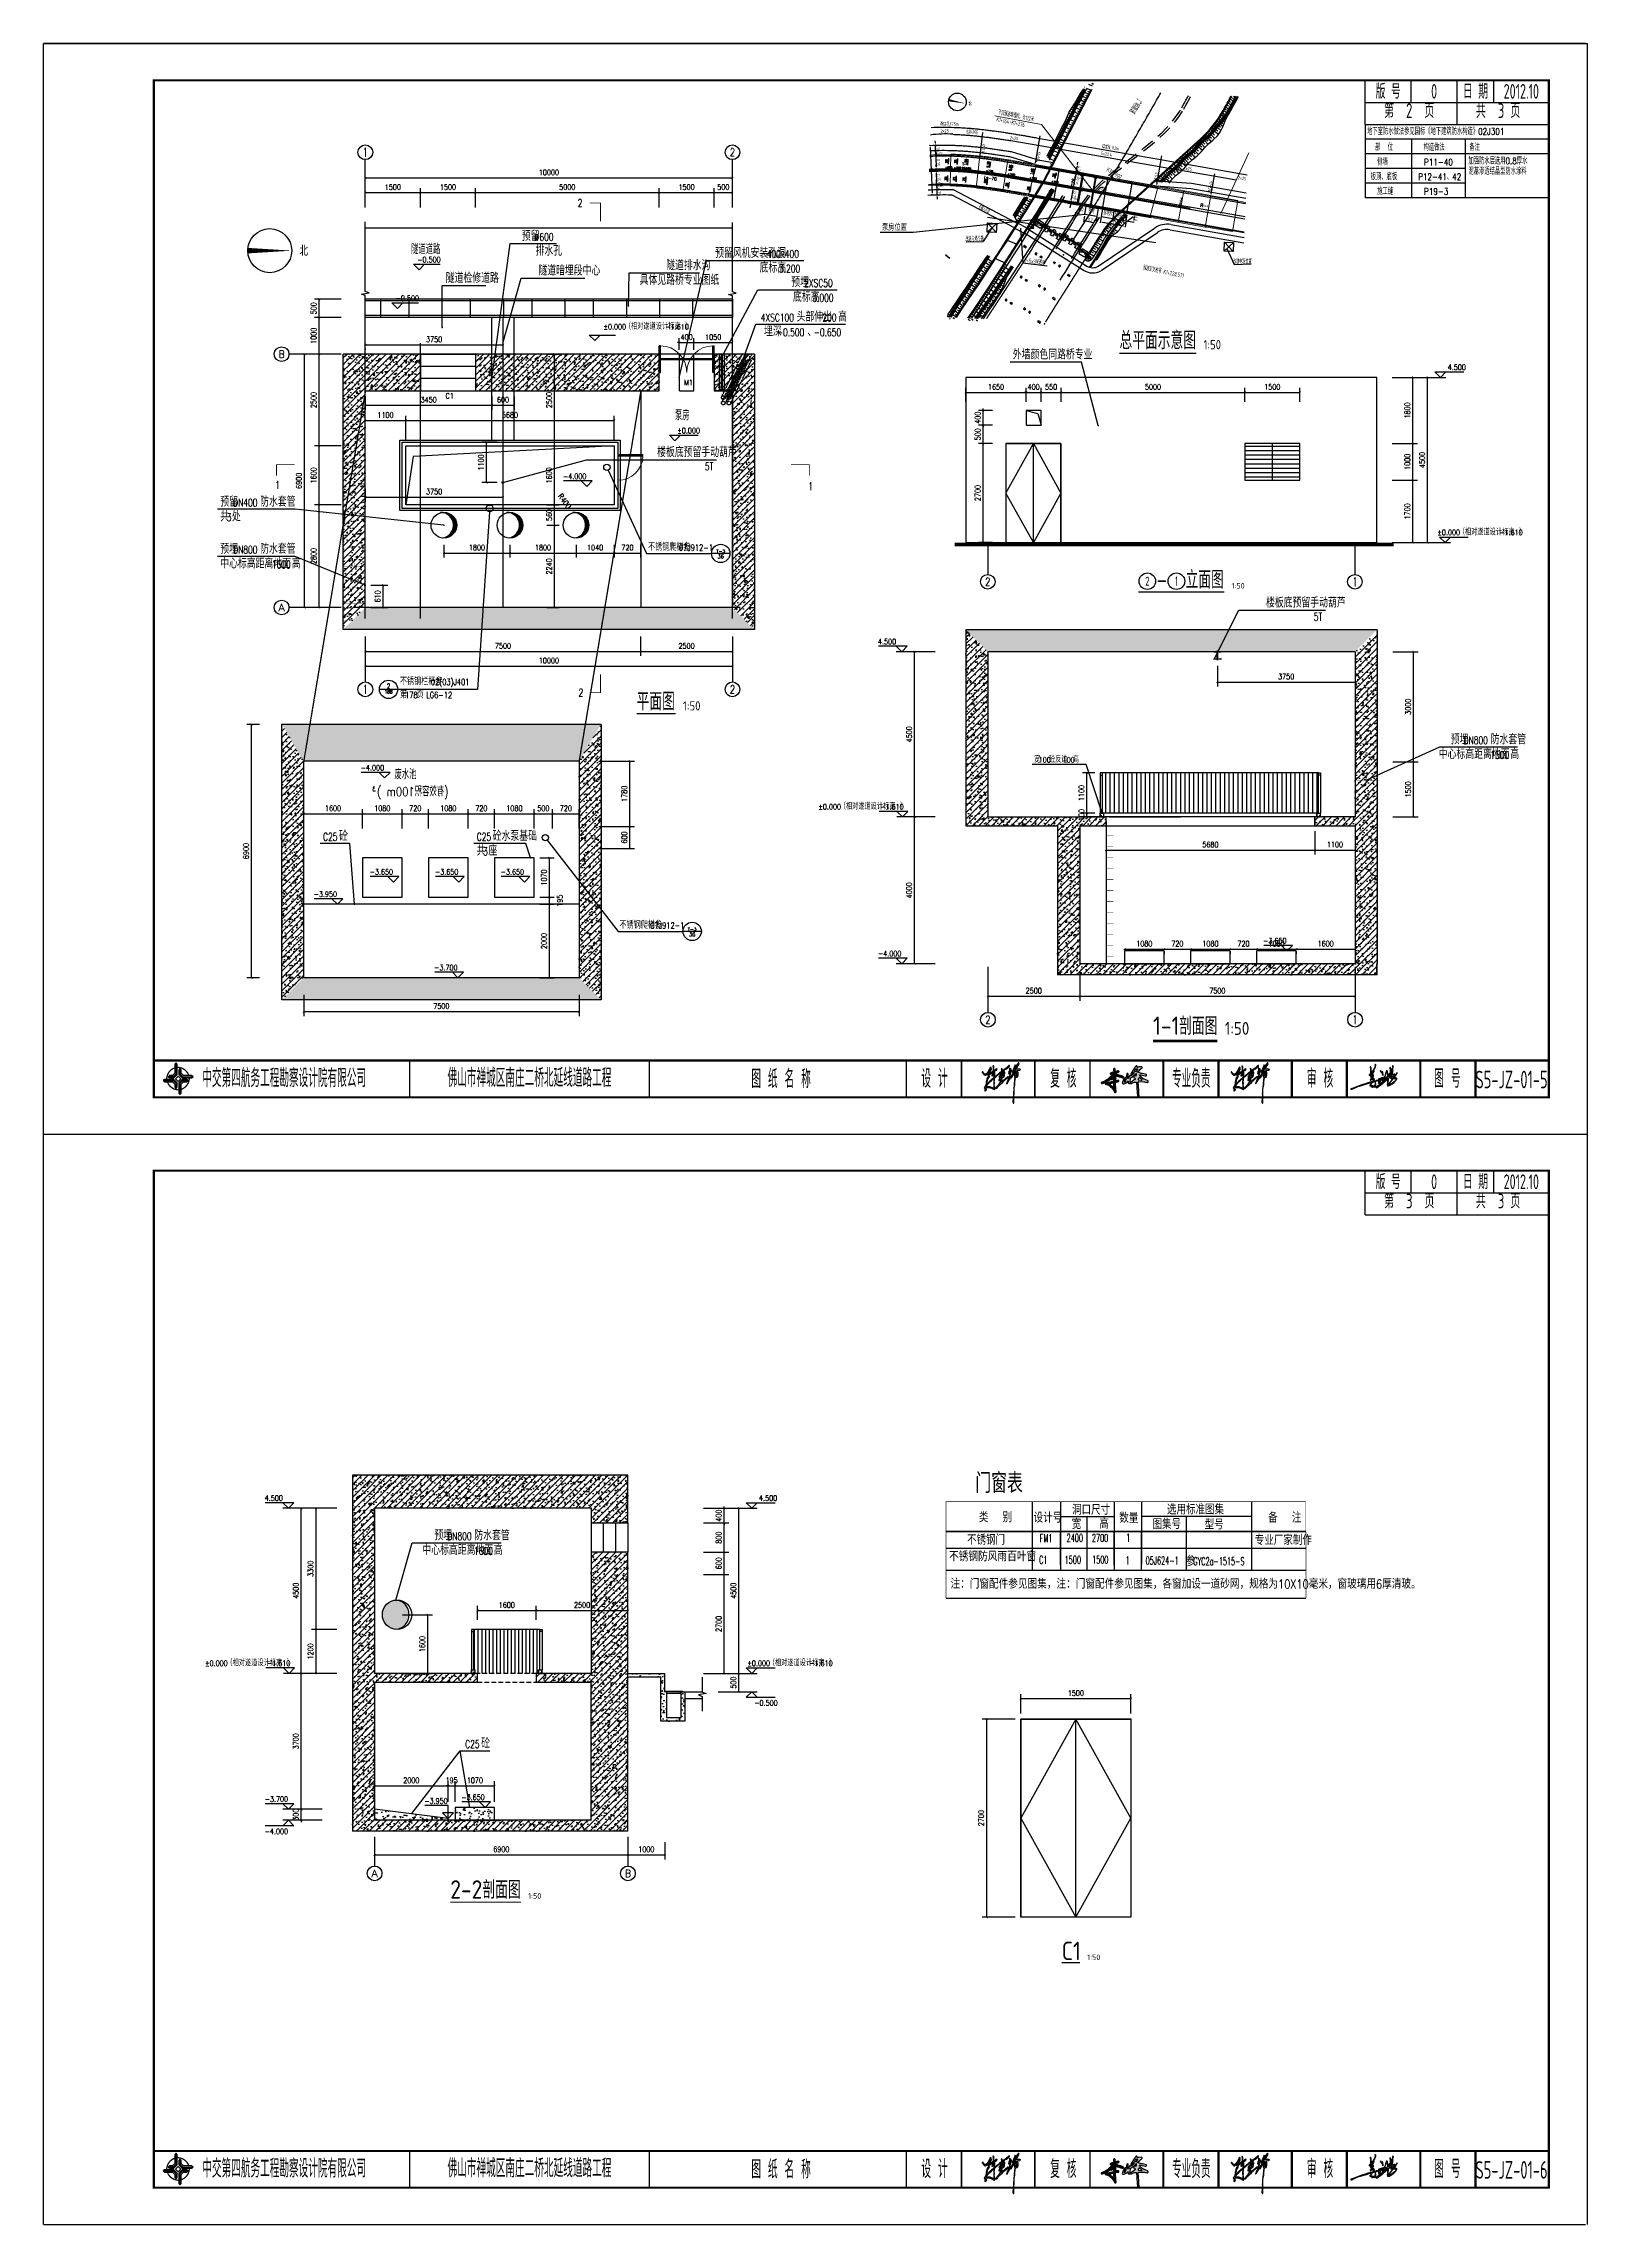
# Model space of a CAD drawing. Header units: millimetres. Extents: x -29538 to 115583, y -232866 to 15404.
# Drawn here: x 73533 to 115583, y -226179 to -166779 of the extents above; entities that cross this region are included whole.
import ezdxf
from ezdxf.enums import TextEntityAlignment as Align

# ---------------------------------------------------------------- set-up
doc = ezdxf.new("R2010")
doc.units = ezdxf.units.MM
doc.header["$LTSCALE"] = 10
doc.header["$MEASUREMENT"] = 0
for name, pattern in [('ACAD_ISO02W100', [15, 12, -3]), ('ACAD_ISO04W100', [30, 24, -3, 0, -3]), ('CENTER', [50.8, 31.75, -6.35, 6.35, -6.35]), ('DASH', [0.35, 0.25, -0.1]), ('DASHED', [19.05, 12.7, -6.35]), ('DOTE', [2.42, 2, -0.2, 0.02, -0.2]), ('HIDDEN', [9.525, 6.35, -3.175])]:
    doc.linetypes.add(name, pattern=pattern)
for name, color, linetype in [('0-文字', 7, 'Continuous'), ('0-段落划分', 2, 'Continuous'), ('0新建线路', 7, 'Continuous'), ('0电气', 1, 'Continuous'), ('AXIS', 3, 'Continuous'), ('AXIS_TEXT', 7, 'Continuous'), ('canshu', 1, 'Continuous'), ('COLUMN', 9, 'Continuous'), ('DIM_ELEV', 3, 'Continuous'), ('DIM_IDEN', 3, 'Continuous'), ('DIM_LEAD', 3, 'Continuous'), ('DIM_SYMB', 3, 'Continuous'), ('DOTE', 1, 'Continuous'), ('E-SYST-DIM', 3, 'Continuous'), ('FHDI签名', 4, 'Continuous'), ('HIDE_B', 7, 'Continuous'), ('LMBG-数据', 7, 'Continuous'), ('PUB_DIM', 3, 'Continuous'), ('PUB_HATCH', 8, 'Continuous'), ('PUB_TEXT', 7, 'Continuous'), ('PUB_WALL', 9, 'Continuous'), ('ql', 7, 'Continuous'), ('QQ', 8, 'Continuous'), ('station', 6, 'Continuous'), ('WALL', 9, 'Continuous'), ('WINDOW', 4, 'Continuous'), ('WINDOW_TEXT', 7, 'Continuous'), ('zhix', 5, 'ACAD_ISO04W100'), ('分隔带', 3, 'Continuous'), ('图框', 7, 'Continuous'), ('指北针', 7, 'Continuous'), ('文字', 7, 'Continuous'), ('标注', 4, 'Continuous'), ('标注_桩号', 2, 'Continuous'), ('栏目', 3, 'Continuous'), ('桥-立柱', 5, 'Continuous'), ('桥梁', 6, 'Continuous'), ('次轮廓线', 7, 'Continuous'), ('立面', 4, 'Continuous'), ('虚线', 2, 'ACAD_ISO02W100'), ('路基边线', 1, 'Continuous'), ('路面边线', 7, 'Continuous'), ('页码', 3, 'Continuous'), ('ＦＨＤＩ', 4, 'Continuous')]:
    doc.layers.add(name, color=color, linetype=linetype)
doc.layers.add('隧道', color=6, linetype='Continuous', lineweight=5)
doc.styles.add('_HZTXT', font='txt.shx', dxfattribs={"width": 0.8, "bigfont": 'hztxt.shx'})
doc.styles.add('_SIMPLEX', font='SIMPLEX.shx', dxfattribs={"width": 0.8})
doc.styles.add('_TCH_AXIS', font='COMPLEX', dxfattribs={"bigfont": 'GBCBIG'})
doc.styles.add('_TCH_DIM', font='SIMPLEX', dxfattribs={"bigfont": 'GBCBIG'})
doc.styles.add('_TCH_LABEL', font='COMPLEX', dxfattribs={"bigfont": 'GBCBIG'})
doc.styles.add('_TCH_WINDOW', font='SIMPLEX', dxfattribs={"bigfont": 'GBCBIG'})
doc.styles.add('COMPLEX', font='COMPLEX')
doc.styles.add('DIM_FONT', font='SIMPLEX', dxfattribs={"width": 0.7, "bigfont": 'GBCBIG'})
doc.styles.add('GTF_XW', font='simplex1.shx', dxfattribs={"width": 0.7, "bigfont": 'hztxt.shx'})
doc.styles.add('HZTXT', font='SIMPLEX.shx', dxfattribs={"width": 0.8, "bigfont": 'gbhzfs.shx'})
doc.styles.get("Standard").update_dxf_attribs({"font": 'gbenor.shx', "width": 0.75, "bigfont": 'gbcbig.shx'})
doc.dimstyles.new('DIMN50', dxfattribs={"dimscale": 0.5, "dimtxt": 300, "dimasz": 100, "dimexe": 250, "dimexo": 300, "dimgap": 150, "dimtad": 1, "dimdec": 0, "dimzin": 0, "dimdsep": 46, "dimtxsty": 'DIM_FONT', "dimblk": 'ARCHTICK', "dimcen": 0.09, "dimclrt": 7, "dimazin": 2, "dimtfac": 1, "dimtdec": 0, "dimtix": 1, "dimtmove": 2, "dimatfit": 3, "dimldrblk": 'ARCHTICK', "dimfxl": 0, "dimtolj": 1, "dimtzin": 0, "dimarcsym": 0})
doc.dimstyles.get("Standard").update_dxf_attribs({"dimscale": 100, "dimtxt": 3, "dimasz": 2, "dimexe": 1, "dimexo": 1, "dimgap": 0.5, "dimtad": 1, "dimdec": 1, "dimlfac": 0.1, "dimdsep": 46, "dimtxsty": 'Standard', "dimcen": 0.5, "dimadec": 0, "dimazin": 0, "dimtfac": 1, "dimtdec": 1, "dimtofl": 0, "dimtmove": 2, "dimatfit": 3, "dimfxl": 0, "dimtolj": 1, "dimtzin": 0, "dimarcsym": 0})
pattern_1 = [(45, (-45837, 98586.07), (-88.38835, 88.38835), []), (50, (-45837, 98586.07), (358.6301, -31.3761), [37.5, -412.5]), (355, (-45837, 98586.07), (-69.3757, 376.0961), [30, -330]), (100.4514, (-45807.12, 98583.46), (289.2547, 344.7198), [31.8701, -350.5711]), (46.1842, (-45837, 98686.07), (533.6205, -82.7595), [56.25, -618.75]), (96.6356, (-45792.53, 98679.2), (467.3314, 487.059), [47.8051, -525.8565]), (351.1842, (-45837, 98686.07), (467.331, 487.0593), [45, -495]), (21, (-45787, 98661.07), (298.4535, -201.30945), [37.5, -412.5]), (326, (-45787, 98661.07), (121.6577, 362.575), [30, -330]), (71.4514, (-45762.13, 98644.3), (420.1113, 161.2652), [31.8701, -350.5711]), (37.5, (-45837, 98586.07), (6.07993, 166.44693), [0, -326, 0, -335, 0, -331.25]), (7.5, (-45837, 98586.07), (131.53477, 197.20586), [0, -191, 0, -318.5, 0, -126.25]), (327.5, (-45948.5, 98586.07), (266.91122, -11.27744), [0, -125, 0, -390, 0, -517.5]), (317.5, (-45998.5, 98586.07), (291.5931, 50.0525), [0, -162.5, 0, -259, 0, -367.5])]

# ---------------------------------------------------------------- blocks, each defined once
blk = doc.blocks.new('tb')
at = {"lineweight": -3}
h = blk.add_hatch(color=256, dxfattribs=at)
h.paths.add_polyline_path([(-1.23, -0.13), (-3.78, -0.14), (-4.14, -0.41), (-1.4, -0.44), (-0.56, -1.24), (-0.54, -2.62), (-0.27, -2.2), (-0.26, -1.06)])
h.paths.add_polyline_path([(0.13, -1.08), (0.14, -3.86), (0.41, -4.26), (0.44, -1.24), (1.25, -0.43), (2.66, -0.43), (2.26, -0.16), (1.07, -0.15)])
h.paths.add_polyline_path([(1.08, 0.3), (3.62, 0.3), (4.02, 0.56), (1.25, 0.57), (0.43, 1.39), (0.43, 2.8), (0.16, 2.41), (0.15, 1.24)])
h.paths.add_polyline_path([(-0.28, 1.21), (-0.28, 3.99), (-0.56, 4.39), (-0.57, 1.41), (-1.38, 0.6), (-2.74, 0.56), (-2.33, 0.3), (-1.2, 0.29)])
for p, q in [((-1.38, 0.6), (-2.74, 0.56)), ((-0.57, 1.41), (-1.38, 0.6)), ((-0.56, 4.39), (-0.57, 1.41)), ((0.43, 2.8), (0.43, 1.39)), ((0.43, 1.39), (1.25, 0.57)), ((1.25, 0.57), (4.02, 0.56)), ((-4.14, -0.41), (-1.4, -0.44)), ((-1.4, -0.44), (-0.56, -1.24)), ((-0.56, -1.24), (-0.54, -2.62)), ((0.41, -4.26), (0.44, -1.24)), ((0.44, -1.24), (1.25, -0.43)), ((1.25, -0.43), (2.66, -0.43))]:
    blk.add_line(p, q, dxfattribs=at)
at = {"lineweight": -3, "const_width": 0.35, "flags": 128}
for points in [[(-0.9, 3.02, 0.324167), (-3.16, -0.14)], [(2.88, 0.92, 0.324403), (-0.24, 3.15)], [(0.75, -2.86, 0.325418), (3.02, 0.26)], [(-2.98, -0.76, 0.322976), (0.14, -2.98)]]:
    blk.add_lwpolyline(points, format="xyb", dxfattribs=at)
at = {"lineweight": -3, "flags": 128}
for points in [[(-0.9, 3.99), (-0.9, 1.58), (-1.53, 0.91), (-2.34, 0.91), (-2.74, 0.56), (-2.33, 0.3), (-1.2, 0.29), (-0.28, 1.21), (-0.28, 3.99), (-0.56, 4.39)], [(-0.04, 0.77), (0.68, 0.04), (-0.04, -0.69), (-0.77, 0.05)], [(3.62, 0.92), (1.43, 0.92), (0.77, 1.54), (0.77, 2.38), (0.43, 2.8), (0.16, 2.41), (0.15, 1.24), (1.08, 0.3), (3.62, 0.3), (4.02, 0.56)], [(-3.73, -0.76), (-1.54, -0.76), (-0.89, -1.39), (-0.89, -2.21), (-0.54, -2.62), (-0.27, -2.2), (-0.26, -1.06), (-1.23, -0.13), (-3.78, -0.14), (-4.14, -0.41)], [(0.75, -3.85), (0.75, -1.43), (1.4, -0.78), (2.26, -0.78), (2.66, -0.43), (2.26, -0.16), (1.07, -0.15), (0.13, -1.08), (0.14, -3.86), (0.41, -4.26)]]:
    blk.add_lwpolyline(points, close=True, dxfattribs=at)
blk = doc.blocks.new('dwe')
at = {"linetype": 'Continuous'}
h = blk.add_hatch(color=256, dxfattribs=at)
h.paths.add_polyline_path([(32166.86, 20455.02, 0.138813), (32166.84, 20455.08, 0.305012), (32166.82, 20455.09, -0.192582), (32166.83, 20455.15), (32167.18, 20455.05), (32167.18, 20455.04, 0.254771), (32167.26, 20455.06, 0.439902), (32167.21, 20455.13), (32166.87, 20455.24, 0.288836), (32166.83, 20455.25, -0.33185), (32166.89, 20455.31), (32166.98, 20455.33, 0.248777), (32167.01, 20455.36), (32167.02, 20455.36), (32167.02, 20455.39), (32167.01, 20455.4, 0.156902), (32166.95, 20455.42, -0.226549), (32166.94, 20455.41, 0.203273), (32166.85, 20455.38), (32166.82, 20455.38), (32166.81, 20455.44, 0.141014), (32166.8, 20455.55, 0.181335), (32166.72, 20455.53), (32166.72, 20455.44, -0.388078), (32166.73, 20455.36), (32166.62, 20455.33, 0.123602), (32166.57, 20455.3, 0.460019), (32166.55, 20455.23), (32166.62, 20455.23), (32166.65, 20455.25), (32166.69, 20455.25), (32166.69, 20455.23), (32166.66, 20455.2), (32166.63, 20455.18, -0.071068), (32166.57, 20455.12, -0.129017), (32166.19, 20454.84), (32166.04, 20454.78, 0.313509), (32166.06, 20454.74), (32166.06, 20454.73, 0.126518), (32166.28, 20454.79), (32166.3, 20454.8, 0.073631), (32166.53, 20454.95), (32166.57, 20454.95), (32166.57, 20454.94, 0.306384), (32166.63, 20454.96, 0.101225), (32166.69, 20454.98), (32166.71, 20454.98, 0.192884), (32166.73, 20454.88), (32166.73, 20454.85), (32166.71, 20454.85), (32166.41, 20454.77), (32166.29, 20454.77, -0.295923), (32166.27, 20454.75), (32166.27, 20454.7), (32166.39, 20454.66), (32166.42, 20454.65, -0.097505), (32166.54, 20454.57, -0.139219), (32166.76, 20454.29), (32166.8, 20454.24), (32166.84, 20454.24), (32166.86, 20454.27), (32166.86, 20454.33), (32166.84, 20454.36), (32166.83, 20454.78), (32166.86, 20454.8, -0.122446), (32167, 20454.83, 0.488889), (32167, 20454.9), (32166.84, 20454.89, -0.138685), (32166.83, 20454.96, -0.251793)])
h.paths.add_polyline_path([(32166.73, 20455.08), (32166.7, 20455.08), (32166.7, 20455.07), (32166.66, 20455.07), (32166.66, 20455.09, 0.200858), (32166.7, 20455.12), (32166.73, 20455.12)], flags=16)
h.paths.add_polyline_path([(32166.74, 20454.76), (32166.74, 20454.65), (32166.75, 20454.49, -0.10594), (32166.68, 20454.54), (32166.68, 20454.55), (32166.53, 20454.68), (32166.51, 20454.68), (32166.51, 20454.71, 0.075528), (32166.72, 20454.76)], flags=16)
h = blk.add_hatch(color=256, dxfattribs=at)
h.paths.add_polyline_path([(32168.21, 20455.52), (32168.24, 20455.54, -0.076928), (32168.28, 20455.58, 0.343108), (32168.26, 20455.63), (32168.26, 20455.64), (32168.1, 20455.63, 0.082763), (32168.02, 20455.6), (32168, 20455.6), (32168, 20455.63), (32168.01, 20455.63), (32168.01, 20455.68, 0.433644), (32167.91, 20455.65, -0.083988), (32167.88, 20455.61), (32167.68, 20455.29, 0.241959), (32167.67, 20455.21, 0.088677), (32167.69, 20455.19), (32167.73, 20455.2, 0.005615), (32167.73, 20455.21), (32167.75, 20455.26, 0.154483), (32167.8, 20455.33, -1.209197), (32167.83, 20455.28, -0.109257), (32167.8, 20455.26, -0.116079), (32167.73, 20455.21), (32167.72, 20455.19, 0.148804), (32167.69, 20455.15), (32167.66, 20455.15), (32167.66, 20455.16, 0.636863), (32167.6, 20455.16, 0.220295), (32167.55, 20455.06), (32167.51, 20455), (32167.49, 20455), (32167.49, 20455.06), (32167.5, 20455.09), (32167.52, 20455.14), (32167.52, 20455.25), (32167.51, 20455.26, 0.524003), (32167.44, 20455.25), (32167.43, 20455.19), (32167.41, 20455.04), (32167.39, 20455.04), (32167.39, 20455.05, 0.551868), (32167.33, 20455.04, 0.11852), (32167.27, 20454.95, 0.071169), (32167.24, 20454.87), (32167.23, 20454.84, 0.10155), (32167.2, 20454.79, 0.705859), (32167.28, 20454.71, 0.161527), (32167.5, 20454.85), (32167.52, 20454.85), (32167.52, 20454.77), (32167.54, 20454.74), (32167.55, 20454.73), (32167.6, 20454.73), (32167.61, 20454.75), (32167.64, 20454.75), (32167.65, 20454.73), (32167.71, 20454.73, -0.124355), (32167.93, 20454.81), (32167.98, 20454.81), (32168.01, 20454.24), (32168.02, 20454.04, 0.594077), (32168.1, 20454.01, 0.243104), (32168.12, 20454.08, -0.084195), (32168.09, 20454.3), (32168.08, 20454.63), (32168.07, 20454.73), (32168.07, 20454.73, -0.200858), (32168.09, 20454.83), (32168.37, 20454.82, -0.063439), (32168.55, 20454.79, 0.343108), (32168.6, 20454.81), (32168.61, 20454.81), (32168.61, 20454.88), (32168.4, 20454.96), (32168.38, 20454.97, -0.084673), (32168.26, 20455.05, 0.071442), (32168.23, 20455.08), (32168.19, 20455.12, -0.149027), (32168.14, 20455.2), (32168.2, 20455.2), (32168.45, 20455.15), (32168.49, 20455.15, -0.295923), (32168.51, 20455.17), (32168.51, 20455.22), (32168.37, 20455.26), (32168.29, 20455.27, -0.064135), (32168.09, 20455.33), (32168.04, 20455.34, -0.249173), (32168.07, 20455.4), (32168.09, 20455.41)])
h.paths.add_polyline_path([(32168.05, 20455.49), (32168.04, 20455.49), (32167.95, 20455.39), (32167.87, 20455.4), (32167.87, 20455.43), (32167.89, 20455.45), (32167.91, 20455.49), (32167.92, 20455.51), (32167.95, 20455.51), (32167.95, 20455.5), (32167.97, 20455.5), (32167.97, 20455.51), (32168.05, 20455.51)], flags=16)
h.paths.add_polyline_path([(32167.97, 20455.27), (32167.97, 20455.16), (32167.94, 20455.16, 0.064743), (32167.84, 20455.13, 0.693991), (32167.83, 20455.09), (32167.85, 20455.05), (32167.87, 20455.01), (32167.9, 20455), (32167.92, 20454.99), (32167.92, 20454.97, 0.179878), (32167.87, 20454.95), (32167.85, 20454.94), (32167.64, 20454.79), (32167.63, 20454.77), (32167.61, 20454.77), (32167.61, 20454.87), (32167.62, 20454.95, -0.325645), (32167.68, 20455.04), (32167.72, 20455.06), (32167.94, 20455.26), (32167.94, 20455.27)], flags=16)
h.paths.add_polyline_path([(32168.12, 20455.07, -0.181335), (32168.16, 20455.05), (32168.17, 20455.02), (32168.27, 20454.94), (32168.28, 20454.91), (32168.22, 20454.92), (32168.07, 20454.93), (32168.07, 20454.98, 0.293881)], flags=16)
h.paths.add_polyline_path([(32167.4, 20454.99), (32167.4, 20454.96), (32167.38, 20454.88, -0.295272), (32167.3, 20454.8), (32167.3, 20454.83, 0.067267), (32167.32, 20454.88), (32167.34, 20454.93, 0.163021), (32167.37, 20454.97), (32167.38, 20454.97), (32167.38, 20454.99)], flags=16)
at = {"color": 7, "linetype": 'Continuous'}
for points in [[(32166.29, 20454.77, -0.295923), (32166.27, 20454.75), (32166.27, 20454.7), (32166.39, 20454.66), (32166.42, 20454.65, -0.097505), (32166.54, 20454.57, -0.139219), (32166.76, 20454.29), (32166.8, 20454.24), (32166.84, 20454.24), (32166.86, 20454.27), (32166.86, 20454.33), (32166.84, 20454.36), (32166.83, 20454.78), (32166.86, 20454.8, -0.122446), (32167, 20454.83, 0.488889), (32167, 20454.9), (32166.84, 20454.89, -0.138685), (32166.83, 20454.96, -0.251793), (32166.86, 20455.02, 0.138813), (32166.84, 20455.08, 0.305012), (32166.82, 20455.09, -0.192582), (32166.83, 20455.15), (32167.18, 20455.05), (32167.18, 20455.04, 0.254771), (32167.26, 20455.06, 0.439902), (32167.21, 20455.13), (32166.87, 20455.24, 0.288836), (32166.83, 20455.25, -0.33185), (32166.89, 20455.31), (32166.98, 20455.33, 0.248777), (32167.01, 20455.36), (32167.02, 20455.36), (32167.02, 20455.39), (32167.01, 20455.4, 0.156902), (32166.95, 20455.42, -0.226549), (32166.94, 20455.41, 0.203273), (32166.85, 20455.38), (32166.82, 20455.38), (32166.81, 20455.44, 0.141014), (32166.8, 20455.55, 0.181335), (32166.72, 20455.53), (32166.72, 20455.44, -0.388078), (32166.73, 20455.36), (32166.62, 20455.33, 0.123602), (32166.57, 20455.3, 0.460019), (32166.55, 20455.23), (32166.62, 20455.23), (32166.65, 20455.25), (32166.69, 20455.25), (32166.69, 20455.23), (32166.66, 20455.2), (32166.63, 20455.18, -0.071068), (32166.57, 20455.12, -0.129017), (32166.19, 20454.84), (32166.04, 20454.78, 0.313509), (32166.06, 20454.74), (32166.06, 20454.73, 0.126518), (32166.28, 20454.79), (32166.3, 20454.8, 0.073631), (32166.53, 20454.95), (32166.57, 20454.95), (32166.57, 20454.94, 0.306384), (32166.63, 20454.96, 0.101225), (32166.69, 20454.98), (32166.71, 20454.98, 0.192884), (32166.73, 20454.88), (32166.73, 20454.85), (32166.71, 20454.85), (32166.41, 20454.77), (32166.29, 20454.77), (32166.28, 20454.78)], [(32166.7, 20455.07), (32166.7, 20455.08), (32166.73, 20455.08), (32166.73, 20455.12), (32166.7, 20455.12, -0.200858), (32166.66, 20455.09), (32166.66, 20455.07), (32166.7, 20455.07)], [(32167.63, 20454.77), (32167.64, 20454.79), (32167.85, 20454.94), (32167.87, 20454.95, -0.179878), (32167.92, 20454.97), (32167.92, 20454.99), (32167.9, 20455), (32167.87, 20455.01), (32167.85, 20455.05), (32167.83, 20455.09, -0.693991), (32167.84, 20455.13, -0.064743), (32167.94, 20455.16), (32167.97, 20455.16), (32167.97, 20455.27), (32167.94, 20455.27), (32167.94, 20455.26), (32167.72, 20455.06), (32167.68, 20455.04, 0.325645), (32167.62, 20454.95), (32167.61, 20454.87), (32167.61, 20454.77), (32167.63, 20454.77)], [(32168.28, 20454.91), (32168.27, 20454.94), (32168.17, 20455.02), (32168.16, 20455.05, 0.181335), (32168.12, 20455.07, -0.293881), (32168.07, 20454.98), (32168.07, 20454.93), (32168.22, 20454.92), (32168.28, 20454.91)], [(32166.75, 20454.49), (32166.74, 20454.65), (32166.74, 20454.76), (32166.72, 20454.76, -0.075528), (32166.51, 20454.71), (32166.51, 20454.68), (32166.53, 20454.68), (32166.68, 20454.55), (32166.68, 20454.54, 0.10594), (32166.75, 20454.49)]]:
    blk.add_lwpolyline(points, format="xyb", dxfattribs=at)
for points in [[(32167.69, 20455.19), (32167.73, 20455.2, 0.121773), (32167.8, 20455.26, 0.109257), (32167.83, 20455.28, 1.209197), (32167.8, 20455.33, -0.154483), (32167.75, 20455.26), (32167.72, 20455.19, 0.148804), (32167.69, 20455.15), (32167.66, 20455.15), (32167.66, 20455.16, 0.636863), (32167.6, 20455.16, 0.220295), (32167.55, 20455.06), (32167.51, 20455), (32167.49, 20455), (32167.49, 20455.06), (32167.5, 20455.09), (32167.52, 20455.14), (32167.52, 20455.25), (32167.51, 20455.26, 0.524003), (32167.44, 20455.25), (32167.43, 20455.19), (32167.41, 20455.04), (32167.39, 20455.04), (32167.39, 20455.05, 0.551868), (32167.33, 20455.04, 0.11852), (32167.27, 20454.95, 0.071169), (32167.24, 20454.87), (32167.23, 20454.84, 0.10155), (32167.2, 20454.79, 0.705859), (32167.28, 20454.71, 0.161527), (32167.5, 20454.85), (32167.52, 20454.85), (32167.52, 20454.77), (32167.54, 20454.74), (32167.55, 20454.73), (32167.6, 20454.73), (32167.61, 20454.75), (32167.64, 20454.75), (32167.65, 20454.73), (32167.71, 20454.73, -0.124355), (32167.93, 20454.81), (32167.98, 20454.81), (32168.01, 20454.24), (32168.02, 20454.04, 0.594077), (32168.1, 20454.01, 0.243104), (32168.12, 20454.08, -0.084195), (32168.09, 20454.3), (32168.08, 20454.63), (32168.07, 20454.73), (32168.07, 20454.73, -0.200858), (32168.09, 20454.83), (32168.37, 20454.82, -0.063439), (32168.55, 20454.79, 0.343108), (32168.6, 20454.81), (32168.61, 20454.81), (32168.61, 20454.88), (32168.4, 20454.96), (32168.38, 20454.97, -0.084673), (32168.26, 20455.05, 0.071442), (32168.23, 20455.08), (32168.19, 20455.12, -0.149027), (32168.14, 20455.2), (32168.2, 20455.2), (32168.45, 20455.15), (32168.49, 20455.15, -0.295923), (32168.51, 20455.17), (32168.51, 20455.22), (32168.37, 20455.26), (32168.29, 20455.27, -0.064135), (32168.09, 20455.33), (32168.04, 20455.34, -0.249173), (32168.07, 20455.4), (32168.09, 20455.41), (32168.21, 20455.52), (32168.24, 20455.54, -0.076928), (32168.28, 20455.58, 0.343108), (32168.26, 20455.63), (32168.26, 20455.64), (32168.1, 20455.63, 0.082763), (32168.02, 20455.6), (32168, 20455.6), (32168, 20455.63), (32168.01, 20455.63), (32168.01, 20455.68, 0.433644), (32167.91, 20455.65, -0.083988), (32167.88, 20455.61), (32167.68, 20455.29, 0.241959), (32167.67, 20455.21, 0.088677), (32167.69, 20455.19, 0.088677)], [(32167.38, 20454.97), (32167.37, 20454.97, -0.163021), (32167.34, 20454.93), (32167.32, 20454.88, -0.067267), (32167.3, 20454.83), (32167.3, 20454.8, 0.295272), (32167.38, 20454.88), (32167.4, 20454.96), (32167.4, 20454.99), (32167.38, 20454.99), (32167.38, 20454.97)]]:
    blk.add_lwpolyline(points, format="xyb", close=True, dxfattribs=at)
blk.add_lwpolyline([(32167.95, 20455.39), (32168.04, 20455.49), (32168.05, 20455.49), (32168.05, 20455.51), (32167.97, 20455.51), (32167.97, 20455.5), (32167.95, 20455.5), (32167.95, 20455.51), (32167.92, 20455.51), (32167.91, 20455.49), (32167.89, 20455.45), (32167.87, 20455.43), (32167.87, 20455.4), (32167.95, 20455.39)], dxfattribs=at)
blk = doc.blocks.new('chf')
at = {"linetype": 'Continuous'}
h = blk.add_hatch(color=4, dxfattribs=at)
h.paths.add_polyline_path([(283, 254), (289, 260), (293, 268), (292, 278), (288, 281), (286, 285), (288, 291), (301, 310), (310, 331), (309, 343), (305, 349), (301, 347), (298, 338), (292, 329), (282, 309), (279, 307), (272, 296), (261, 288), (256, 289), (250, 293), (236, 309), (233, 308), (232, 303), (248, 284), (256, 280), (263, 280), (269, 284), (286, 306), (304, 336), (298, 317), (284, 296), (279, 281), (286, 272), (286, 267), (284, 264), (276, 261), (271, 247), (267, 225), (267, 216), (265, 212), (261, 191), (250, 174), (252, 171), (258, 170), (255, 150), (255, 147), (258, 145), (265, 152), (270, 160), (266, 162), (264, 158), (262, 159), (264, 173), (276, 176), (298, 175), (323, 165), (334, 158), (336, 158), (340, 163), (337, 173), (337, 188), (335, 198), (336, 210), (334, 231), (336, 238), (336, 255), (341, 263), (351, 270), (356, 276), (363, 279), (377, 292), (384, 296), (387, 300), (396, 304), (396, 292), (383, 280), (383, 273), (379, 273), (377, 270), (378, 248), (373, 241), (373, 237), (377, 236), (391, 248), (390, 233), (371, 199), (346, 172), (346, 167), (355, 169), (361, 175), (364, 181), (385, 203), (406, 220), (420, 235), (423, 236), (449, 260), (452, 265), (450, 266), (411, 233), (394, 221), (403, 238), (401, 244), (396, 242), (398, 254), (401, 258), (403, 258), (414, 268), (416, 267), (419, 270), (419, 273), (422, 278), (421, 283), (423, 286), (424, 302), (421, 310), (419, 310), (402, 296), (401, 304), (403, 310), (410, 319), (419, 322), (425, 330), (435, 336), (439, 336), (454, 347), (465, 358), (464, 363), (463, 364), (458, 362), (436, 342), (403, 317), (403, 333), (398, 339), (394, 336), (396, 325), (396, 312), (380, 299), (376, 294), (373, 294), (359, 281), (337, 264), (340, 301), (338, 308), (335, 309), (323, 288), (326, 305), (331, 311), (353, 325), (359, 332), (356, 334), (334, 320), (332, 317), (327, 316), (329, 320), (331, 348), (330, 357), (327, 361), (325, 361), (323, 358), (325, 350), (325, 328), (322, 312), (297, 295), (294, 291), (294, 288), (296, 286), (299, 286), (301, 289), (319, 301), (317, 281), (315, 278), (315, 276), (318, 275), (326, 281), (329, 286), (329, 290), (332, 291), (331, 258), (292, 224), (270, 201), (268, 202), (269, 209), (273, 217), (272, 220), (278, 236), (278, 245), (282, 249)])
h.paths.add_polyline_path([(297, 223), (304, 227), (313, 235), (313, 237), (318, 243), (329, 251), (331, 250), (330, 213), (332, 197), (332, 167), (299, 181), (265, 181), (268, 190), (286, 210), (287, 213)], flags=16)
h.paths.add_polyline_path([(382, 251), (383, 264), (386, 268), (389, 269), (393, 269), (393, 261)], flags=16)
h.paths.add_polyline_path([(390, 277), (394, 281), (395, 281), (395, 279), (392, 276)], flags=16)
h.paths.add_polyline_path([(402, 280), (402, 287), (416, 298), (417, 298), (418, 296), (416, 278), (408, 269), (406, 269), (409, 275), (409, 280), (407, 282)], flags=16)
h.paths.add_polyline_path([(508, 291), (506, 291), (501, 285), (503, 282), (513, 285), (512, 279), (506, 270), (506, 266), (510, 264), (505, 209), (505, 193), (503, 188), (503, 180), (501, 176), (502, 171), (500, 166), (499, 129), (497, 121), (499, 112), (497, 93), (498, 83), (495, 80), (493, 63), (494, 51), (499, 43), (501, 44), (501, 98), (503, 132), (503, 159), (505, 180), (509, 199), (510, 223), (516, 262), (525, 265), (530, 264), (534, 270), (537, 283), (537, 305), (530, 322), (551, 324), (559, 328), (556, 332), (524, 332), (533, 354), (544, 372), (546, 379), (544, 385), (542, 386), (530, 373), (511, 345), (510, 347), (513, 352), (513, 356), (515, 358), (516, 363), (512, 369), (509, 366), (508, 356), (499, 332), (486, 306), (490, 304), (495, 309), (503, 325), (506, 321), (510, 321), (498, 297), (494, 292), (493, 294), (490, 292), (487, 283), (477, 269), (479, 267), (483, 271), (477, 258), (478, 255), (481, 257), (504, 302), (507, 305), (515, 321), (517, 321), (515, 297)])
h.paths.add_polyline_path([(520, 290), (526, 295), (527, 296), (527, 293), (519, 286)], flags=16)
h.paths.add_polyline_path([(523, 301), (526, 313), (527, 314), (530, 307), (526, 302)], flags=16)
h.paths.add_polyline_path([(530, 289), (532, 289), (531, 275), (528, 272), (517, 272), (521, 279), (526, 283)], flags=16)
h.paths.add_polyline_path([(507, 328), (507, 332), (517, 345), (524, 359), (535, 371), (536, 372), (524, 343), (518, 333), (514, 330)], flags=16)
h.paths.add_polyline_path([(467, 317), (469, 325), (468, 343), (466, 344), (464, 342), (464, 323), (459, 310), (456, 299), (456, 296), (458, 294), (464, 300), (471, 315), (475, 320), (472, 302), (465, 282), (463, 269), (457, 256), (457, 251), (451, 240), (451, 236), (448, 233), (442, 217), (438, 211), (439, 207), (446, 212), (454, 228), (478, 264), (477, 268), (458, 243), (459, 250), (465, 263), (470, 282), (474, 290), (474, 295), (476, 298), (481, 321), (479, 331), (476, 334), (474, 334), (469, 319)])
h.paths.add_polyline_path([(499, 304), (498, 305), (496, 303), (497, 301)], flags=17)
h.paths.add_polyline_path([(457, 269), (455, 270), (452, 266), (454, 265)], flags=17)
at = {"color": 4, "linetype": 'Continuous', "elevation": 15644317}
for points in [[(544, 385), (542, 386), (530, 373), (511, 345), (510, 347), (513, 352), (513, 356), (515, 358), (516, 363), (512, 369), (509, 366), (508, 356), (499, 332), (486, 306), (490, 304), (495, 309), (503, 325), (506, 321), (510, 321), (498, 297), (494, 292), (493, 294), (490, 292), (487, 283), (477, 269), (479, 267), (483, 271), (477, 258), (478, 255), (481, 257), (504, 302), (507, 305), (515, 321), (517, 321), (515, 297), (508, 291), (506, 291), (501, 285), (503, 282), (513, 285), (512, 279), (506, 270), (506, 266), (510, 264), (505, 209), (505, 193), (503, 188), (503, 180), (501, 176), (502, 171), (500, 166), (499, 129), (497, 121), (499, 112), (497, 93), (498, 83), (495, 80), (493, 63), (494, 51), (499, 43), (501, 44), (501, 98), (503, 132), (503, 159), (505, 180), (509, 199), (510, 223), (516, 262), (525, 265), (530, 264), (534, 270), (537, 283), (537, 305), (530, 322), (551, 324), (559, 328), (556, 332), (524, 332), (533, 354), (544, 372), (546, 379), (544, 385)], [(535, 371), (536, 372), (524, 343), (518, 333), (514, 330), (507, 328), (507, 332), (517, 345), (524, 359), (535, 371)], [(464, 363), (463, 364), (458, 362), (436, 342), (403, 317), (403, 333), (398, 339), (394, 336), (396, 325), (396, 312), (380, 299), (376, 294), (373, 294), (359, 281), (337, 264), (340, 301), (338, 308), (335, 309), (323, 288), (326, 305), (331, 311), (353, 325), (359, 332), (356, 334), (334, 320), (332, 317), (327, 316), (329, 320), (331, 348), (330, 357), (327, 361), (325, 361), (323, 358), (325, 350), (325, 328), (322, 312), (297, 295), (294, 291), (294, 288), (296, 286), (299, 286), (301, 289), (319, 301), (317, 281), (315, 278), (315, 276), (318, 275), (326, 281), (329, 286), (329, 290), (332, 291), (331, 258), (292, 224), (270, 201), (268, 202), (269, 209), (273, 217), (272, 220), (278, 236), (278, 245), (282, 249), (283, 254), (289, 260), (293, 268), (292, 278), (288, 281), (286, 285), (288, 291), (301, 310), (310, 331), (309, 343), (305, 349), (301, 347), (298, 338), (292, 329), (282, 309), (279, 307), (272, 296), (261, 288), (256, 289), (250, 293), (236, 309), (233, 308), (232, 303), (248, 284), (256, 280), (263, 280), (269, 284), (286, 306), (304, 336), (298, 317), (284, 296), (279, 281), (286, 272), (286, 267), (284, 264), (276, 261), (271, 247), (267, 225), (267, 216), (265, 212), (261, 191), (250, 174), (252, 171), (258, 170), (255, 150), (255, 147), (258, 145), (265, 152), (270, 160), (266, 162), (264, 158), (262, 159), (264, 173), (276, 176), (298, 175), (323, 165), (334, 158), (336, 158), (340, 163), (337, 173), (337, 188), (335, 198), (336, 210), (334, 231), (336, 238), (336, 255), (341, 263), (351, 270), (356, 276), (363, 279), (377, 292), (384, 296), (387, 300), (396, 304), (396, 292), (383, 280), (383, 273), (379, 273), (377, 270), (378, 248), (373, 241), (373, 237), (377, 236), (391, 248), (390, 233), (371, 199), (346, 172), (346, 167), (355, 169), (361, 175), (364, 181), (385, 203), (406, 220), (420, 235), (423, 236), (449, 260), (452, 265), (450, 266), (411, 233), (394, 221), (403, 238), (401, 244), (396, 242), (398, 254), (401, 258), (403, 258), (414, 268), (416, 267), (419, 270), (419, 273), (422, 278), (421, 283), (423, 286), (424, 302), (421, 310), (419, 310), (402, 296), (401, 304), (403, 310), (410, 319), (419, 322), (425, 330), (435, 336), (439, 336), (454, 347), (465, 358), (464, 363)], [(329, 251), (331, 250), (330, 213), (332, 197), (332, 167), (299, 181), (265, 181), (268, 190), (286, 210), (287, 213), (297, 223), (304, 227), (313, 235), (313, 237), (318, 243), (329, 251)], [(389, 269), (393, 269), (393, 261), (382, 251), (383, 264), (386, 268), (389, 269)], [(394, 281), (395, 281), (395, 279), (392, 276), (390, 277), (394, 281)], [(416, 298), (417, 298), (418, 296), (416, 278), (408, 269), (406, 269), (409, 275), (409, 280), (407, 282), (402, 280), (402, 287), (416, 298)], [(468, 343), (466, 344), (464, 342), (464, 323), (459, 310), (456, 299), (456, 296), (458, 294), (464, 300), (471, 315), (475, 320), (472, 302), (465, 282), (463, 269), (457, 256), (457, 251), (451, 240), (451, 236), (448, 233), (442, 217), (438, 211), (439, 207), (446, 212), (454, 228), (478, 264), (477, 268), (458, 243), (459, 250), (465, 263), (470, 282), (474, 290), (474, 295), (476, 298), (481, 321), (479, 331), (476, 334), (474, 334), (469, 319), (467, 317), (469, 325), (468, 343)], [(457, 269), (455, 270), (452, 266), (454, 265), (457, 269)], [(499, 304), (498, 305), (496, 303), (497, 301), (499, 304)], [(530, 289), (532, 289), (531, 275), (528, 272), (517, 272), (521, 279), (526, 283), (530, 289)], [(526, 295), (527, 296), (527, 293), (519, 286), (520, 290), (526, 295)], [(526, 313), (527, 314), (530, 307), (526, 302), (523, 301), (526, 313)]]:
    blk.add_lwpolyline(points, dxfattribs=at)
blk = doc.blocks.new('jld')
at = {"linetype": 'Continuous'}
h = blk.add_hatch(color=4, dxfattribs=at)
h.paths.add_polyline_path([(424, 218), (427, 222), (431, 224), (440, 225), (442, 227), (467, 233), (475, 237), (481, 237), (485, 240), (489, 240), (494, 243), (503, 245), (505, 240), (504, 220), (506, 206), (514, 198), (517, 199), (524, 206), (532, 221), (533, 228), (543, 257), (550, 259), (552, 261), (559, 262), (561, 256), (561, 240), (559, 228), (560, 214), (499, 163), (476, 149), (470, 142), (471, 138), (475, 135), (486, 139), (538, 178), (540, 178), (561, 196), (569, 200), (577, 210), (639, 264), (640, 198), (638, 187), (639, 167), (642, 164), (644, 164), (649, 170), (652, 207), (652, 234), (654, 243), (656, 272), (659, 281), (664, 286), (666, 286), (677, 295), (689, 301), (692, 304), (707, 309), (689, 291), (687, 288), (687, 282), (695, 276), (710, 273), (715, 274), (718, 273), (718, 271), (714, 268), (710, 261), (685, 231), (653, 180), (652, 167), (655, 162), (657, 162), (659, 167), (662, 164), (671, 167), (707, 188), (735, 210), (767, 242), (779, 258), (783, 267), (783, 274), (779, 279), (766, 284), (740, 284), (739, 288), (765, 322), (789, 360), (789, 367), (764, 329), (735, 292), (724, 282), (701, 283), (697, 287), (711, 301), (717, 304), (723, 311), (747, 329), (754, 338), (753, 342), (742, 342), (712, 329), (695, 318), (692, 318), (688, 315), (681, 315), (689, 325), (705, 341), (712, 336), (718, 341), (718, 359), (724, 371), (724, 377), (720, 381), (722, 399), (725, 406), (721, 416), (724, 443), (731, 456), (725, 461), (719, 469), (715, 467), (715, 464), (718, 461), (720, 454), (717, 449), (714, 418), (703, 415), (694, 407), (696, 418), (695, 419), (693, 417), (690, 405), (686, 438), (684, 441), (679, 442), (676, 433), (678, 433), (683, 419), (683, 414), (681, 410), (683, 378), (680, 361), (677, 353), (658, 336), (657, 333), (651, 328), (651, 326), (654, 323), (657, 323), (670, 337), (673, 339), (676, 338), (679, 323), (667, 309), (661, 307), (658, 310), (653, 304), (649, 303), (647, 319), (647, 351), (642, 380), (639, 387), (634, 392), (631, 392), (628, 389), (611, 349), (601, 310), (598, 304), (598, 300), (593, 291), (580, 289), (576, 286), (563, 284), (558, 289), (554, 289), (545, 280), (509, 269), (506, 265), (505, 255), (501, 252), (472, 244), (463, 240), (426, 231), (433, 241), (443, 262), (442, 271), (435, 277), (423, 277), (398, 265), (405, 274), (410, 276), (414, 280), (414, 286), (428, 310), (430, 323), (426, 330), (419, 332), (420, 344), (429, 369), (442, 382), (442, 384), (438, 387), (432, 385), (419, 375), (415, 367), (400, 356), (421, 382), (439, 408), (442, 416), (450, 428), (450, 432), (456, 441), (464, 472), (464, 483), (458, 489), (456, 490), (448, 483), (449, 481), (454, 482), (457, 478), (457, 470), (450, 447), (435, 416), (420, 393), (405, 376), (405, 381), (401, 380), (390, 363), (391, 383), (394, 402), (394, 420), (391, 423), (388, 422), (385, 412), (385, 394), (382, 374), (383, 349), (366, 331), (364, 323), (369, 320), (380, 327), (411, 355), (414, 356), (408, 329), (396, 321), (385, 308), (384, 303), (387, 294), (399, 279), (379, 256), (378, 252), (380, 249), (385, 248), (417, 266), (425, 269), (433, 269), (435, 266), (434, 259), (418, 233), (412, 227), (382, 218), (378, 218), (363, 212), (345, 208), (308, 195), (269, 185), (198, 161), (110, 125), (104, 124), (98, 120), (89, 117), (87, 115), (87, 111), (89, 109), (102, 111), (115, 117), (124, 118), (131, 127), (143, 130), (148, 134), (164, 139), (192, 152), (231, 163), (247, 170), (267, 175), (278, 180), (307, 187), (311, 190), (314, 189), (319, 192), (323, 192), (335, 197), (340, 197), (345, 200), (351, 200), (356, 203), (361, 203), (372, 208), (378, 208), (382, 211), (403, 215), (382, 185), (372, 174), (372, 170), (376, 165), (394, 162), (418, 155), (418, 153), (411, 152), (404, 149), (402, 147), (403, 145), (413, 145), (421, 148), (424, 147), (433, 149), (449, 146), (456, 151), (459, 157), (460, 166), (465, 173), (467, 186), (462, 223), (459, 226), (455, 224), (455, 196), (453, 192), (454, 184), (452, 180), (452, 173), (447, 167), (434, 159), (421, 162), (386, 174), (385, 177), (410, 211), (416, 216)])
h.paths.add_polyline_path([(404, 293), (398, 300), (397, 306), (406, 318), (407, 318), (406, 299)], flags=16)
h.paths.add_polyline_path([(415, 302), (415, 319), (419, 322), (421, 322), (422, 313)], flags=16)
h.paths.add_polyline_path([(512, 234), (515, 249), (531, 253), (534, 255), (536, 254), (529, 233), (515, 209), (512, 217)], flags=16)
h.paths.add_polyline_path([(515, 258), (517, 263), (520, 263), (539, 271), (542, 271), (538, 264), (523, 259)], flags=16)
h.paths.add_polyline_path([(547, 268), (550, 274), (555, 275), (557, 274), (556, 270)], flags=16)
h.paths.add_polyline_path([(568, 227), (568, 264), (585, 271), (587, 270), (585, 261), (572, 231)], flags=16)
h.paths.add_polyline_path([(568, 274), (572, 275), (589, 281), (590, 283), (586, 283), (580, 280), (568, 278)], flags=17)
h.paths.add_polyline_path([(578, 229), (589, 257), (589, 261), (596, 275), (619, 281), (637, 288), (640, 288), (640, 280), (635, 274), (580, 229)], flags=16)
h.paths.add_polyline_path([(601, 292), (604, 308), (615, 347), (617, 349), (621, 362), (630, 381), (633, 379), (638, 366), (640, 302), (634, 299)], flags=16)
h.paths.add_polyline_path([(648, 243), (649, 244), (649, 241)], flags=16)
h.paths.add_polyline_path([(649, 248), (648, 269), (651, 275), (652, 275), (651, 255)], flags=16)
h.paths.add_polyline_path([(670, 179), (671, 184), (684, 210), (685, 218), (705, 246), (729, 275), (754, 276), (756, 275), (768, 275), (772, 274), (775, 271), (773, 264), (760, 246), (741, 226), (717, 206), (688, 186), (676, 180)], flags=16)
h.paths.add_polyline_path([(688, 334), (689, 350), (694, 356), (696, 356), (699, 348)], flags=16)
h.paths.add_polyline_path([(691, 369), (692, 370), (692, 368)], flags=16)
h.paths.add_polyline_path([(699, 376), (696, 386), (698, 398), (702, 405), (710, 409), (712, 409), (713, 410), (715, 408), (710, 388)], flags=16)
h.paths.add_polyline_path([(706, 363), (709, 366), (710, 367), (710, 364), (707, 361)], flags=16)
h.paths.add_polyline_path([(391, 444), (387, 449), (386, 450), (380, 449), (380, 437), (384, 437), (388, 429), (391, 427), (395, 432)], flags=17)
h.paths.add_polyline_path([(543, 391), (539, 394), (538, 395), (533, 393), (532, 386), (544, 374), (555, 356), (560, 351), (563, 351), (564, 354), (558, 365), (557, 370)], flags=17)
h.paths.add_polyline_path([(571, 371), (569, 374), (568, 375), (563, 375), (561, 373), (560, 367), (568, 349), (570, 348), (572, 351), (573, 360)], flags=17)
h.paths.add_polyline_path([(574, 340), (571, 344), (569, 340), (566, 346), (564, 347), (562, 345), (566, 327), (571, 321), (574, 324)], flags=17)
at = {"color": 4, "linetype": 'Continuous', "elevation": 15634200}
for points in [[(458, 489), (456, 490), (448, 483), (449, 481), (454, 482), (457, 478), (457, 470), (450, 447), (435, 416), (420, 393), (405, 376), (405, 381), (401, 380), (390, 363), (391, 383), (394, 402), (394, 420), (391, 423), (388, 422), (385, 412), (385, 394), (382, 374), (383, 349), (366, 331), (364, 323), (369, 320), (380, 327), (411, 355), (414, 356), (408, 329), (396, 321), (385, 308), (384, 303), (387, 294), (399, 279), (379, 256), (378, 252), (380, 249), (385, 248), (417, 266), (425, 269), (433, 269), (435, 266), (434, 259), (418, 233), (412, 227), (382, 218), (378, 218), (363, 212), (345, 208), (308, 195), (269, 185), (198, 161), (110, 125), (104, 124), (98, 120), (89, 117), (87, 115), (87, 111), (89, 109), (102, 111), (115, 117), (124, 118), (131, 127), (143, 130), (148, 134), (164, 139), (192, 152), (231, 163), (247, 170), (267, 175), (278, 180), (307, 187), (311, 190), (314, 189), (319, 192), (323, 192), (335, 197), (340, 197), (345, 200), (351, 200), (356, 203), (361, 203), (372, 208), (378, 208), (382, 211), (403, 215), (382, 185), (372, 174), (372, 170), (376, 165), (394, 162), (418, 155), (418, 153), (411, 152), (404, 149), (402, 147), (403, 145), (413, 145), (421, 148), (424, 147), (433, 149), (449, 146), (456, 151), (459, 157), (460, 166), (465, 173), (467, 186), (462, 223), (459, 226), (455, 224), (455, 196), (453, 192), (454, 184), (452, 180), (452, 173), (447, 167), (434, 159), (421, 162), (386, 174), (385, 177), (410, 211), (416, 216), (424, 218), (427, 222), (431, 224), (440, 225), (442, 227), (467, 233), (475, 237), (481, 237), (485, 240), (489, 240), (494, 243), (503, 245), (505, 240), (504, 220), (506, 206), (514, 198), (517, 199), (524, 206), (532, 221), (533, 228), (543, 257), (550, 259), (552, 261), (559, 262), (561, 256), (561, 240), (559, 228), (560, 214), (499, 163), (476, 149), (470, 142), (471, 138), (475, 135), (486, 139), (538, 178), (540, 178), (561, 196), (569, 200), (577, 210), (639, 264), (640, 198), (638, 187), (639, 167), (642, 164), (644, 164), (649, 170), (652, 207), (652, 234), (654, 243), (656, 272), (659, 281), (664, 286), (666, 286), (677, 295), (689, 301), (692, 304), (707, 309), (689, 291), (687, 288), (687, 282), (695, 276), (710, 273), (715, 274), (718, 273), (718, 271), (714, 268), (710, 261), (685, 231), (653, 180), (652, 167), (655, 162), (657, 162), (659, 167), (662, 164), (671, 167), (707, 188), (735, 210), (767, 242), (779, 258), (783, 267), (783, 274), (779, 279), (766, 284), (740, 284), (739, 288), (765, 322), (789, 360), (789, 367), (764, 329), (735, 292), (724, 282), (701, 283), (697, 287), (711, 301), (717, 304), (723, 311), (747, 329), (754, 338), (753, 342), (742, 342), (712, 329), (695, 318), (692, 318), (688, 315), (681, 315), (689, 325), (705, 341), (712, 336), (718, 341), (718, 359), (724, 371), (724, 377), (720, 381), (722, 399), (725, 406), (721, 416), (724, 443), (731, 456), (725, 461), (719, 469), (715, 467), (715, 464), (718, 461), (720, 454), (717, 449), (714, 418), (703, 415), (694, 407), (696, 418), (695, 419), (693, 417), (690, 405), (686, 438), (684, 441), (679, 442), (676, 433), (678, 433), (683, 419), (683, 414), (681, 410), (683, 378), (680, 361), (677, 353), (658, 336), (657, 333), (651, 328), (651, 326), (654, 323), (657, 323), (670, 337), (673, 339), (676, 338), (679, 323), (667, 309), (661, 307), (658, 310), (653, 304), (649, 303), (647, 319), (647, 351), (642, 380), (639, 387), (634, 392), (631, 392), (628, 389), (611, 349), (601, 310), (598, 304), (598, 300), (593, 291), (580, 289), (576, 286), (563, 284), (558, 289), (554, 289), (545, 280), (509, 269), (506, 265), (505, 255), (501, 252), (472, 244), (463, 240), (426, 231), (433, 241), (443, 262), (442, 271), (435, 277), (423, 277), (398, 265), (405, 274), (410, 276), (414, 280), (414, 286), (428, 310), (430, 323), (426, 330), (419, 332), (420, 344), (429, 369), (442, 382), (442, 384), (438, 387), (432, 385), (419, 375), (415, 367), (400, 356), (421, 382), (439, 408), (442, 416), (450, 428), (450, 432), (456, 441), (464, 472), (464, 483), (458, 489)], [(387, 449), (386, 450), (380, 449), (380, 437), (384, 437), (388, 429), (391, 427), (395, 432), (391, 444), (387, 449)], [(539, 394), (538, 395), (533, 393), (532, 386), (544, 374), (555, 356), (560, 351), (563, 351), (564, 354), (558, 365), (557, 370), (543, 391), (539, 394)], [(569, 374), (568, 375), (563, 375), (561, 373), (560, 367), (568, 349), (570, 348), (572, 351), (573, 360), (571, 371), (569, 374)], [(566, 346), (564, 347), (562, 345), (566, 327), (571, 321), (574, 324), (574, 340), (571, 344), (569, 340), (566, 346)], [(630, 381), (633, 379), (638, 366), (640, 302), (634, 299), (601, 292), (604, 308), (615, 347), (617, 349), (621, 362), (630, 381)], [(676, 428), (675, 429), (675, 427), (676, 428)], [(694, 356), (696, 356), (699, 348), (688, 334), (689, 350), (694, 356)], [(691, 369), (692, 370), (692, 368), (691, 369)], [(710, 409), (712, 409), (713, 410), (715, 408), (710, 388), (699, 376), (696, 386), (698, 398), (702, 405), (710, 409)], [(709, 366), (710, 367), (710, 364), (707, 361), (706, 363), (709, 366)], [(406, 318), (407, 318), (406, 299), (404, 293), (398, 300), (397, 306), (406, 318)], [(400, 146), (399, 147), (399, 144), (400, 146)], [(419, 322), (421, 322), (422, 313), (415, 302), (415, 319), (419, 322)], [(534, 255), (536, 254), (529, 233), (515, 209), (512, 217), (512, 234), (515, 249), (531, 253), (534, 255)], [(539, 271), (542, 271), (538, 264), (523, 259), (515, 258), (517, 263), (520, 263), (539, 271)], [(555, 275), (557, 274), (556, 270), (547, 268), (550, 274), (555, 275)], [(586, 283), (590, 283), (589, 281), (572, 275), (568, 274), (568, 278), (580, 280), (586, 283)], [(585, 271), (587, 270), (585, 261), (572, 231), (568, 227), (568, 264), (585, 271)], [(637, 288), (640, 288), (640, 280), (635, 274), (580, 229), (578, 229), (589, 257), (589, 261), (596, 275), (619, 281), (637, 288)], [(651, 275), (652, 275), (651, 255), (649, 248), (648, 269), (651, 275)], [(648, 243), (649, 244), (649, 241), (648, 243)], [(660, 313), (659, 314), (659, 312), (660, 313)], [(754, 276), (756, 275), (768, 275), (772, 274), (775, 271), (773, 264), (760, 246), (741, 226), (717, 206), (688, 186), (676, 180), (670, 179), (671, 184), (684, 210), (685, 218), (705, 246), (729, 275), (754, 276)]]:
    blk.add_lwpolyline(points, dxfattribs=at)
blk = doc.blocks.new('rtt')
at = {"layer": 'PUB_TEXT', "ltscale": 250, "style": 'HZTXT', "width": 0.8}
blk.add_text('(有效容积100m )', height=250, rotation=359.99967, dxfattribs=at).set_placement((60359, -61156))
at = {"layer": 'PUB_TEXT', "ltscale": 150, "style": 'HZTXT', "width": 0.8}
blk.add_text('3', height=120, rotation=359.99967, dxfattribs=at).set_placement((62343, -61023))
blk = doc.blocks.new('LMBG.RZHP..11主线正向')
at = {"layer": 'LMBG-数据', "style": 'GTF_XW', "width": 0.85}
blk.add_attdef('ZRZH', (0.2, -0.2), '', height=0.4, rotation=270, dxfattribs=at)
blk = doc.blocks.new('LMBG.ZXUP..11主线正向')
at = {"layer": 'LMBG-数据', "lineweight": -2}
blk.add_lwpolyline([(-0.54, 0.8), (0.54, 0.8), (0.05, 0.89)], dxfattribs=at)
at = {"layer": 'LMBG-数据', "lineweight": -2, "style": 'GTF_XW', "width": 0.85}
for tag, p in [('ZXCDKD', (0, 1.21)), ('ZXCDPD', (0, 0.47))]:
    blk.add_attdef(tag, text='', height=0.4, rotation=180, dxfattribs=at).set_placement(p, align=Align.MIDDLE)
blk = doc.blocks.new('LMBG.ZXDP..11主线正向')
at = {"layer": 'LMBG-数据', "lineweight": -2}
blk.add_lwpolyline([(0.54, 0.8), (-0.54, 0.8), (-0.05, 0.89)], dxfattribs=at)
at = {"layer": 'LMBG-数据', "lineweight": -2, "style": 'GTF_XW', "width": 0.85}
for tag, p in [('ZXCDKD', (0, 1.21)), ('ZXCDPD', (0, 0.47))]:
    blk.add_attdef(tag, text='', height=0.4, rotation=180, dxfattribs=at).set_placement(p, align=Align.MIDDLE)
blk = doc.blocks.new('LMBG.YXDP..11主线正向')
at = {"layer": 'LMBG-数据', "color": 0, "linetype": 'ByBlock', "lineweight": -2}
blk.add_lwpolyline([(-0.54, 0.68), (0.54, 0.68), (0.05, 0.77)], dxfattribs=at)
at = {"layer": 'LMBG-数据', "color": 0, "linetype": 'ByBlock', "lineweight": -2, "style": 'GTF_XW', "width": 0.85}
for tag, p in [('YXCDPD', (-0.01, 0.34)), ('YXCDKD', (-0.01, 1.06))]:
    blk.add_attdef(tag, text='', height=0.4, rotation=180, dxfattribs=at).set_placement(p, align=Align.MIDDLE)
blk = doc.blocks.new('*D576')
at = {"layer": 'Defpoints', "color": 0, "linetype": 'ByBlock'}
for p in [(-9952755.5, 2543620.6), (-9952743.9, 2543622.6), (-9952743.8, 2543621.5)]:
    blk.add_point(p, dxfattribs=at)
at = {"layer": '标注', "linetype": 'ByBlock', "lineweight": -2}
for p, q in [((-9952755.6, 2543621.4), (-9952755.7, 2543622.5)), ((-9952753.6, 2543621.9), (-9952745.9, 2543622.5)), ((-9952743.9, 2543622.3), (-9952744, 2543623.4))]:
    blk.add_line(p, q, dxfattribs=at)
at = {"layer": '标注', "linetype": 'ByBlock'}
for points in [[(-9952753.7, 2543622.2), (-9952753.6, 2543621.5), (-9952755.6, 2543621.7)], [(-9952745.9, 2543622.8), (-9952745.9, 2543622.1), (-9952743.9, 2543622.6)]]:
    blk.add_solid(points, dxfattribs=at)
at = {"layer": '标注', "linetype": 'ByBlock', "insert": (-9952749.9, 2543624.1), "char_height": 3, "attachment_point": 5, "rotation": 4.4419}
blk.add_mtext('\\A1;11.75', dxfattribs=at)
blk = doc.blocks.new('*D577')
at = {"layer": 'Defpoints', "color": 0, "linetype": 'ByBlock'}
for p in [(-9952743.8, 2543621.5), (-9952741.9, 2543622.8), (-9952741.8, 2543621.7)]:
    blk.add_point(p, dxfattribs=at)
at = {"layer": '标注', "linetype": 'ByBlock', "lineweight": -2}
for p, q in [((-9952745.9, 2543622.5), (-9952747.9, 2543622.3)), ((-9952743.9, 2543622.3), (-9952744, 2543623.4)), ((-9952743.9, 2543622.6), (-9952741.9, 2543622.8)), ((-9952741.9, 2543622.5), (-9952742, 2543623.6)), ((-9952739.9, 2543622.9), (-9952737.9, 2543623.1))]:
    blk.add_line(p, q, dxfattribs=at)
at = {"layer": '标注', "linetype": 'ByBlock'}
for points in [[(-9952745.9, 2543622.8), (-9952745.9, 2543622.1), (-9952743.9, 2543622.6)], [(-9952740, 2543623.3), (-9952739.9, 2543622.6), (-9952741.9, 2543622.8)]]:
    blk.add_solid(points, dxfattribs=at)
at = {"layer": '标注', "linetype": 'ByBlock', "insert": (-9952743.1, 2543624.6), "char_height": 3, "attachment_point": 5, "rotation": 4.4419}
blk.add_mtext('\\A1;2', dxfattribs=at)
blk = doc.blocks.new('*D578')
at = {"layer": 'Defpoints', "color": 0, "linetype": 'ByBlock'}
for p in [(-9952741.8, 2543621.7), (-9952730.2, 2543623.7), (-9952730.1, 2543622.6)]:
    blk.add_point(p, dxfattribs=at)
at = {"layer": '标注', "linetype": 'ByBlock', "lineweight": -2}
for p, q in [((-9952741.9, 2543622.5), (-9952742, 2543623.6)), ((-9952739.9, 2543622.9), (-9952732.2, 2543623.5)), ((-9952730.2, 2543623.4), (-9952730.3, 2543624.5))]:
    blk.add_line(p, q, dxfattribs=at)
at = {"layer": '标注', "linetype": 'ByBlock'}
for points in [[(-9952740, 2543623.3), (-9952739.9, 2543622.6), (-9952741.9, 2543622.8)], [(-9952732.2, 2543623.9), (-9952732.2, 2543623.2), (-9952730.2, 2543623.7)]]:
    blk.add_solid(points, dxfattribs=at)
at = {"layer": '标注', "linetype": 'ByBlock', "insert": (-9952736.2, 2543625.1), "char_height": 3, "attachment_point": 5, "rotation": 4.4419}
blk.add_mtext('\\A1;11.75', dxfattribs=at)
blk = doc.blocks.new('*D579')
at = {"layer": 'Defpoints', "color": 0, "linetype": 'ByBlock'}
for p in [(-9952730.1, 2543622.6), (-9952729.2, 2543623.8), (-9952729.1, 2543622.6)]:
    blk.add_point(p, dxfattribs=at)
at = {"layer": '标注', "linetype": 'ByBlock', "lineweight": -2}
for p, q in [((-9952732.2, 2543623.5), (-9952734.2, 2543623.4)), ((-9952730.2, 2543623.4), (-9952730.3, 2543624.5)), ((-9952730.2, 2543623.7), (-9952729.2, 2543623.8)), ((-9952729.2, 2543623.4), (-9952729.3, 2543624.6)), ((-9952727.2, 2543623.9), (-9952725.2, 2543624.1))]:
    blk.add_line(p, q, dxfattribs=at)
at = {"layer": '标注', "linetype": 'ByBlock'}
for points in [[(-9952732.2, 2543623.9), (-9952732.2, 2543623.2), (-9952730.2, 2543623.7)], [(-9952727.2, 2543624.2), (-9952727.2, 2543623.6), (-9952729.2, 2543623.8)]]:
    blk.add_solid(points, dxfattribs=at)
at = {"layer": '标注', "linetype": 'ByBlock', "insert": (-9952731.5, 2543625.6), "char_height": 3, "attachment_point": 5, "rotation": 4.4419}
blk.add_mtext('\\A1;1', dxfattribs=at)
blk = doc.blocks.new('*D580')
at = {"layer": 'Defpoints', "color": 0, "linetype": 'ByBlock'}
for p in [(-9952729.1, 2543622.6), (-9952728.6, 2543623.8), (-9952728.5, 2543622.7)]:
    blk.add_point(p, dxfattribs=at)
at = {"layer": '标注', "linetype": 'ByBlock', "lineweight": -2}
for p, q in [((-9952731.2, 2543623.6), (-9952733.2, 2543623.4)), ((-9952729.2, 2543623.4), (-9952729.3, 2543624.6)), ((-9952729.2, 2543623.8), (-9952728.6, 2543623.8)), ((-9952728.6, 2543623.5), (-9952728.7, 2543624.6)), ((-9952726.6, 2543624), (-9952724.6, 2543624.1))]:
    blk.add_line(p, q, dxfattribs=at)
at = {"layer": '标注', "linetype": 'ByBlock'}
for points in [[(-9952731.2, 2543623.9), (-9952731.2, 2543623.3), (-9952729.2, 2543623.8)], [(-9952726.6, 2543624.3), (-9952726.6, 2543623.6), (-9952728.6, 2543623.8)]]:
    blk.add_solid(points, dxfattribs=at)
at = {"layer": '标注', "linetype": 'ByBlock', "insert": (-9952729.5, 2543628.2), "char_height": 3, "attachment_point": 5, "rotation": 4.4419}
blk.add_mtext('\\A1;0.6', dxfattribs=at)
blk = doc.blocks.new('*D581')
at = {"layer": 'Defpoints', "color": 0, "linetype": 'ByBlock'}
for p in [(-9952756.6, 2543621.6), (-9952756.5, 2543620.5), (-9952755.5, 2543620.6)]:
    blk.add_point(p, dxfattribs=at)
at = {"layer": '标注', "linetype": 'ByBlock', "lineweight": -2}
for p, q in [((-9952758.6, 2543621.5), (-9952760.6, 2543621.3)), ((-9952756.6, 2543621.3), (-9952756.7, 2543622.4)), ((-9952755.6, 2543621.7), (-9952756.6, 2543621.6)), ((-9952755.6, 2543621.4), (-9952755.7, 2543622.5)), ((-9952753.6, 2543621.9), (-9952751.6, 2543622))]:
    blk.add_line(p, q, dxfattribs=at)
at = {"layer": '标注', "linetype": 'ByBlock'}
for points in [[(-9952758.7, 2543621.8), (-9952758.6, 2543621.1), (-9952756.6, 2543621.6)], [(-9952753.7, 2543622.2), (-9952753.6, 2543621.5), (-9952755.6, 2543621.7)]]:
    blk.add_solid(points, dxfattribs=at)
at = {"layer": '标注', "linetype": 'ByBlock', "insert": (-9952755.2, 2543623.8), "char_height": 3, "attachment_point": 5, "rotation": 4.4419}
blk.add_mtext('\\A1;1', dxfattribs=at)
blk = doc.blocks.new('*D582')
at = {"layer": 'Defpoints', "color": 0, "linetype": 'ByBlock'}
for p in [(-9952757.2, 2543621.6), (-9952757.1, 2543620.5), (-9952756.5, 2543620.5)]:
    blk.add_point(p, dxfattribs=at)
at = {"layer": '标注', "linetype": 'ByBlock', "lineweight": -2}
for p, q in [((-9952759.2, 2543621.4), (-9952761.2, 2543621.3)), ((-9952757.2, 2543621.3), (-9952757.3, 2543622.4)), ((-9952756.6, 2543621.6), (-9952757.2, 2543621.6)), ((-9952756.6, 2543621.3), (-9952756.7, 2543622.4)), ((-9952754.6, 2543621.8), (-9952752.6, 2543621.9))]:
    blk.add_line(p, q, dxfattribs=at)
at = {"layer": '标注', "linetype": 'ByBlock'}
for points in [[(-9952759.3, 2543621.8), (-9952759.2, 2543621.1), (-9952757.2, 2543621.6)], [(-9952754.7, 2543622.1), (-9952754.6, 2543621.4), (-9952756.6, 2543621.6)]]:
    blk.add_solid(points, dxfattribs=at)
at = {"layer": '标注', "linetype": 'ByBlock', "insert": (-9952757.2, 2543626.2), "char_height": 3, "attachment_point": 5, "rotation": 4.4419}
blk.add_mtext('\\A1;0.6', dxfattribs=at)
blk = doc.blocks.new('*D583')
at = {"layer": 'Defpoints', "color": 0, "linetype": 'ByBlock'}
for p in [(-9952760.6, 2543621.3), (-9952760.5, 2543620.2), (-9952757.1, 2543620.5)]:
    blk.add_point(p, dxfattribs=at)
at = {"layer": '标注', "linetype": 'ByBlock', "lineweight": -2}
for p, q in [((-9952762.6, 2543621.2), (-9952764.6, 2543621)), ((-9952760.6, 2543621), (-9952760.7, 2543622.1)), ((-9952757.2, 2543621.6), (-9952760.6, 2543621.3)), ((-9952757.2, 2543621.3), (-9952757.3, 2543622.4)), ((-9952755.2, 2543621.7), (-9952753.2, 2543621.9))]:
    blk.add_line(p, q, dxfattribs=at)
at = {"layer": '标注', "linetype": 'ByBlock'}
for points in [[(-9952762.6, 2543621.5), (-9952762.6, 2543620.8), (-9952760.6, 2543621.3)], [(-9952755.3, 2543622.1), (-9952755.2, 2543621.4), (-9952757.2, 2543621.6)]]:
    blk.add_solid(points, dxfattribs=at)
at = {"layer": '标注', "linetype": 'ByBlock', "insert": (-9952759.1, 2543623.3), "char_height": 3, "attachment_point": 5, "rotation": 4.4419}
blk.add_mtext('\\A1;3.4', dxfattribs=at)
blk = doc.blocks.new('*D584')
at = {"layer": 'Defpoints', "color": 0, "linetype": 'ByBlock'}
for p in [(-9952765.4, 2543620.9), (-9952765.3, 2543619.8), (-9952760.5, 2543620.2)]:
    blk.add_point(p, dxfattribs=at)
at = {"layer": '标注', "linetype": 'ByBlock', "lineweight": -2}
for p, q in [((-9952767.4, 2543620.8), (-9952769.3, 2543620.6)), ((-9952765.3, 2543620.6), (-9952765.4, 2543621.7)), ((-9952760.6, 2543621.3), (-9952765.4, 2543620.9)), ((-9952760.6, 2543621), (-9952760.7, 2543622.1)), ((-9952758.6, 2543621.5), (-9952756.6, 2543621.6))]:
    blk.add_line(p, q, dxfattribs=at)
at = {"layer": '标注', "linetype": 'ByBlock'}
for points in [[(-9952767.4, 2543621.1), (-9952767.3, 2543620.5), (-9952765.4, 2543620.9)], [(-9952758.7, 2543621.8), (-9952758.6, 2543621.1), (-9952760.6, 2543621.3)]]:
    blk.add_solid(points, dxfattribs=at)
at = {"layer": '标注', "linetype": 'ByBlock', "insert": (-9952763.1, 2543623), "char_height": 3, "attachment_point": 5, "rotation": 4.4419}
blk.add_mtext('\\A1;4.75', dxfattribs=at)
blk = doc.blocks.new('*D585')
at = {"layer": 'Defpoints', "color": 0, "linetype": 'ByBlock'}
for p in [(-9952728.5, 2543622.7), (-9952725.2, 2543624.1), (-9952725.1, 2543623)]:
    blk.add_point(p, dxfattribs=at)
at = {"layer": '标注', "linetype": 'ByBlock', "lineweight": -2}
for p, q in [((-9952730.6, 2543623.6), (-9952732.6, 2543623.5)), ((-9952728.6, 2543623.5), (-9952728.7, 2543624.6)), ((-9952728.6, 2543623.8), (-9952725.2, 2543624.1)), ((-9952725.2, 2543623.8), (-9952725.3, 2543624.9)), ((-9952723.2, 2543624.2), (-9952721.2, 2543624.4))]:
    blk.add_line(p, q, dxfattribs=at)
at = {"layer": '标注', "linetype": 'ByBlock'}
for points in [[(-9952730.6, 2543624), (-9952730.6, 2543623.3), (-9952728.6, 2543623.8)], [(-9952723.3, 2543624.6), (-9952723.2, 2543623.9), (-9952725.2, 2543624.1)]]:
    blk.add_solid(points, dxfattribs=at)
at = {"layer": '标注', "linetype": 'ByBlock', "insert": (-9952727.1, 2543625.8), "char_height": 3, "attachment_point": 5, "rotation": 4.4419}
blk.add_mtext('\\A1;3.4', dxfattribs=at)
blk = doc.blocks.new('*D586')
at = {"layer": 'Defpoints', "color": 0, "linetype": 'ByBlock'}
for p in [(-9952725.1, 2543623), (-9952720.5, 2543624.4), (-9952720.4, 2543623.3)]:
    blk.add_point(p, dxfattribs=at)
at = {"layer": '标注', "linetype": 'ByBlock', "lineweight": -2}
for p, q in [((-9952727.2, 2543623.9), (-9952729.2, 2543623.8)), ((-9952725.2, 2543623.8), (-9952725.3, 2543624.9)), ((-9952725.2, 2543624.1), (-9952720.5, 2543624.4)), ((-9952720.5, 2543624.1), (-9952720.6, 2543625.2)), ((-9952718.5, 2543624.6), (-9952716.5, 2543624.7))]:
    blk.add_line(p, q, dxfattribs=at)
at = {"layer": '标注', "linetype": 'ByBlock'}
for points in [[(-9952727.2, 2543624.2), (-9952727.2, 2543623.6), (-9952725.2, 2543624.1)], [(-9952718.5, 2543624.9), (-9952718.5, 2543624.3), (-9952720.5, 2543624.4)]]:
    blk.add_solid(points, dxfattribs=at)
at = {"layer": '标注', "linetype": 'ByBlock', "insert": (-9952723, 2543626.1), "char_height": 3, "attachment_point": 5, "rotation": 4.4419}
blk.add_mtext('\\A1;4.75', dxfattribs=at)
blk = doc.blocks.new('*D587')
at = {"layer": 'Defpoints', "color": 0, "linetype": 'ByBlock'}
for p in [(-9952765, 2543616.2), (-9952720.2, 2543620.3), (-9952720.1, 2543620.1)]:
    blk.add_point(p, dxfattribs=at)
at = {"layer": '标注', "linetype": 'ByBlock', "lineweight": -2}
for p, q in [((-9952764.9, 2543615.5), (-9952764.9, 2543615.2)), ((-9952763, 2543616.2), (-9952722.1, 2543619.9)), ((-9952720.1, 2543619.5), (-9952720.1, 2543619.3))]:
    blk.add_line(p, q, dxfattribs=at)
at = {"layer": '标注', "linetype": 'ByBlock'}
for points in [[(-9952763, 2543616.5), (-9952762.9, 2543615.8), (-9952764.9, 2543616)], [(-9952722.2, 2543620.2), (-9952722.1, 2543619.6), (-9952720.1, 2543620.1)]]:
    blk.add_solid(points, dxfattribs=at)
at = {"layer": '标注', "linetype": 'ByBlock', "insert": (-9952742.7, 2543619.9), "char_height": 3, "attachment_point": 5, "rotation": 5.1993}
blk.add_mtext('\\A1;45', dxfattribs=at)
blk = doc.blocks.new('*D588')
at = {"layer": 'Defpoints', "color": 0, "linetype": 'ByBlock'}
for p in [(-9952732.9, 2543747.1), (-9952732.8, 2543747.9), (-9952720.3, 2543745.5)]:
    blk.add_point(p, dxfattribs=at)
at = {"layer": '标注', "linetype": 'ByBlock', "lineweight": -2}
for p, q in [((-9952732.8, 2543747.9), (-9952732.7, 2543748.7)), ((-9952722.1, 2543746.5), (-9952730.8, 2543747.7)), ((-9952720.2, 2543746.3), (-9952720.1, 2543747.1))]:
    blk.add_line(p, q, dxfattribs=at)
at = {"layer": '标注', "linetype": 'ByBlock'}
for points in [[(-9952730.8, 2543748), (-9952730.9, 2543747.3), (-9952732.8, 2543747.9)], [(-9952722.1, 2543746.9), (-9952722.2, 2543746.2), (-9952720.2, 2543746.3)]]:
    blk.add_solid(points, dxfattribs=at)
at = {"layer": '标注', "linetype": 'ByBlock', "insert": (-9952726.2, 2543749), "char_height": 3, "attachment_point": 5, "rotation": 352.7449}
blk.add_mtext('\\A1;12.75', dxfattribs=at)
blk = doc.blocks.new('*D589')
at = {"layer": 'Defpoints', "color": 0, "linetype": 'ByBlock'}
for p in [(-9952745.6, 2543748.7), (-9952745.5, 2543749.5), (-9952732.9, 2543747.1)]:
    blk.add_point(p, dxfattribs=at)
at = {"layer": '标注', "linetype": 'ByBlock', "lineweight": -2}
for p, q in [((-9952745.5, 2543749.5), (-9952745.4, 2543750.3)), ((-9952734.8, 2543748.2), (-9952743.5, 2543749.3)), ((-9952732.8, 2543747.9), (-9952732.7, 2543748.7))]:
    blk.add_line(p, q, dxfattribs=at)
at = {"layer": '标注', "linetype": 'ByBlock'}
for points in [[(-9952743.4, 2543749.6), (-9952743.5, 2543748.9), (-9952745.5, 2543749.5)], [(-9952734.8, 2543748.5), (-9952734.8, 2543747.8), (-9952732.8, 2543747.9)]]:
    blk.add_solid(points, dxfattribs=at)
at = {"layer": '标注', "linetype": 'ByBlock', "insert": (-9952738.9, 2543750.6), "char_height": 3, "attachment_point": 5, "rotation": 352.7449}
blk.add_mtext('\\A1;12.75', dxfattribs=at)
blk = doc.blocks.new('*D590')
at = {"layer": 'Defpoints', "color": 0, "linetype": 'ByBlock'}
for p in [(-9952718.3, 2543746.1), (-9952719.4, 2543745.4), (-9952718.4, 2543745.3)]:
    blk.add_point(p, dxfattribs=at)
at = {"layer": '标注', "linetype": 'ByBlock', "lineweight": -2}
for p, q in [((-9952721.3, 2543746.4), (-9952723.2, 2543746.7)), ((-9952719.3, 2543746.2), (-9952719.2, 2543747)), ((-9952719.3, 2543746.2), (-9952718.3, 2543746.1)), ((-9952718.3, 2543746), (-9952718.2, 2543746.8)), ((-9952716.3, 2543745.8), (-9952714.3, 2543745.5))]:
    blk.add_line(p, q, dxfattribs=at)
at = {"layer": '标注', "linetype": 'ByBlock'}
for points in [[(-9952721.2, 2543746.8), (-9952721.3, 2543746.1), (-9952719.3, 2543746.2)], [(-9952716.3, 2543746.1), (-9952716.3, 2543745.5), (-9952718.3, 2543746.1)]]:
    blk.add_solid(points, dxfattribs=at)
at = {"layer": '标注', "linetype": 'ByBlock', "insert": (-9952718.3, 2543750.9), "char_height": 3, "attachment_point": 5, "rotation": 352.7449}
blk.add_mtext('\\A1;1', dxfattribs=at)
blk = doc.blocks.new('*D591')
at = {"layer": 'Defpoints', "color": 0, "linetype": 'ByBlock'}
for p in [(-9952747.4, 2543749), (-9952747.3, 2543749.7), (-9952746.5, 2543748.8)]:
    blk.add_point(p, dxfattribs=at)
at = {"layer": '标注', "linetype": 'ByBlock', "lineweight": -2}
for p, q in [((-9952749.3, 2543750), (-9952751.3, 2543750.3)), ((-9952747.3, 2543749.7), (-9952747.2, 2543750.5)), ((-9952746.4, 2543749.6), (-9952747.3, 2543749.7)), ((-9952746.4, 2543749.6), (-9952746.3, 2543750.4)), ((-9952744.4, 2543749.4), (-9952742.4, 2543749.1))]:
    blk.add_line(p, q, dxfattribs=at)
at = {"layer": '标注', "linetype": 'ByBlock'}
for points in [[(-9952749.3, 2543750.3), (-9952749.4, 2543749.7), (-9952747.3, 2543749.7)], [(-9952744.3, 2543749.7), (-9952744.4, 2543749), (-9952746.4, 2543749.6)]]:
    blk.add_solid(points, dxfattribs=at)
at = {"layer": '标注', "linetype": 'ByBlock', "insert": (-9952746.4, 2543753.9), "char_height": 3, "attachment_point": 5, "rotation": 352.7449}
blk.add_mtext('\\A1;1', dxfattribs=at)
blk = doc.blocks.new('*D592')
at = {"layer": 'Defpoints', "color": 0, "linetype": 'ByBlock'}
for p in [(-9952752.2, 2543749.6), (-9952752.1, 2543750.3), (-9952747.4, 2543749)]:
    blk.add_point(p, dxfattribs=at)
at = {"layer": '标注', "linetype": 'ByBlock', "lineweight": -2}
for p, q in [((-9952754, 2543750.6), (-9952756, 2543750.9)), ((-9952752.1, 2543750.3), (-9952752, 2543751.1)), ((-9952747.3, 2543749.7), (-9952752.1, 2543750.3)), ((-9952747.3, 2543749.7), (-9952747.2, 2543750.5)), ((-9952745.4, 2543749.5), (-9952743.4, 2543749.2))]:
    blk.add_line(p, q, dxfattribs=at)
at = {"layer": '标注', "linetype": 'ByBlock'}
for points in [[(-9952754, 2543750.9), (-9952754.1, 2543750.3), (-9952752.1, 2543750.3)], [(-9952745.3, 2543749.8), (-9952745.4, 2543749.2), (-9952747.3, 2543749.7)]]:
    blk.add_solid(points, dxfattribs=at)
at = {"layer": '标注', "linetype": 'ByBlock', "insert": (-9952749.5, 2543751.9), "char_height": 3, "attachment_point": 5, "rotation": 352.7449}
blk.add_mtext('\\A1;4.75', dxfattribs=at)
blk = doc.blocks.new('*D593')
at = {"layer": 'Defpoints', "color": 0, "linetype": 'ByBlock'}
for p in [(-9952746.5, 2543748.8), (-9952745.6, 2543748.7), (-9952745.5, 2543749.5)]:
    blk.add_point(p, dxfattribs=at)
at = {"layer": '标注', "linetype": 'ByBlock', "lineweight": -2}
for p, q in [((-9952748.3, 2543749.9), (-9952750.3, 2543750.1)), ((-9952746.4, 2543749.6), (-9952746.3, 2543750.4)), ((-9952746.4, 2543749.6), (-9952745.5, 2543749.5)), ((-9952745.5, 2543749.5), (-9952745.4, 2543750.3)), ((-9952743.5, 2543749.3), (-9952741.5, 2543749))]:
    blk.add_line(p, q, dxfattribs=at)
at = {"layer": '标注', "linetype": 'ByBlock'}
for points in [[(-9952748.3, 2543750.2), (-9952748.4, 2543749.5), (-9952746.4, 2543749.6)], [(-9952743.4, 2543749.6), (-9952743.5, 2543748.9), (-9952745.5, 2543749.5)]]:
    blk.add_solid(points, dxfattribs=at)
at = {"layer": '标注', "linetype": 'ByBlock', "insert": (-9952743.1, 2543752.8), "char_height": 3, "attachment_point": 5, "rotation": 352.7449}
blk.add_mtext('\\A1;0.9', dxfattribs=at)
blk = doc.blocks.new('*D594')
at = {"layer": 'Defpoints', "color": 0, "linetype": 'ByBlock'}
for p in [(-9952720.2, 2543746.3), (-9952720.3, 2543745.5), (-9952719.4, 2543745.4)]:
    blk.add_point(p, dxfattribs=at)
at = {"layer": '标注', "linetype": 'ByBlock', "lineweight": -2}
for p, q in [((-9952722.1, 2543746.5), (-9952724.1, 2543746.8)), ((-9952720.2, 2543746.3), (-9952720.1, 2543747.1)), ((-9952719.3, 2543746.2), (-9952720.2, 2543746.3)), ((-9952719.3, 2543746.2), (-9952719.2, 2543747)), ((-9952717.3, 2543745.9), (-9952715.3, 2543745.7))]:
    blk.add_line(p, q, dxfattribs=at)
at = {"layer": '标注', "linetype": 'ByBlock'}
for points in [[(-9952722.1, 2543746.9), (-9952722.2, 2543746.2), (-9952720.2, 2543746.3)], [(-9952717.2, 2543746.3), (-9952717.3, 2543745.6), (-9952719.3, 2543746.2)]]:
    blk.add_solid(points, dxfattribs=at)
at = {"layer": '标注', "linetype": 'ByBlock', "insert": (-9952721.2, 2543750.2), "char_height": 3, "attachment_point": 5, "rotation": 352.7449}
blk.add_mtext('\\A1;0.9', dxfattribs=at)
blk = doc.blocks.new('*D595')
at = {"layer": 'Defpoints', "color": 0, "linetype": 'ByBlock'}
for p in [(-9952747.8, 2543746.5), (-9952717.6, 2543751.7), (-9952718.7, 2543742.8)]:
    blk.add_point(p, dxfattribs=at)
at = {"layer": '标注', "linetype": 'ByBlock', "lineweight": -2}
for p, q in [((-9952747.7, 2543747.2), (-9952746.5, 2543756.2)), ((-9952744.6, 2543755.2), (-9952719.5, 2543752)), ((-9952718.6, 2543743.5), (-9952717.5, 2543752.5))]:
    blk.add_line(p, q, dxfattribs=at)
at = {"layer": '标注', "linetype": 'ByBlock'}
for points in [[(-9952744.6, 2543755.5), (-9952744.7, 2543754.8), (-9952746.6, 2543755.4)], [(-9952719.5, 2543752.3), (-9952719.6, 2543751.6), (-9952717.6, 2543751.7)]]:
    blk.add_solid(points, dxfattribs=at)
at = {"layer": '标注', "linetype": 'ByBlock', "insert": (-9952731.9, 2543755.5), "char_height": 3, "attachment_point": 5, "rotation": 352.7449}
blk.add_mtext('\\A1;29.3', dxfattribs=at)
blk = doc.blocks.new('*D596')
at = {"layer": 'Defpoints', "color": 0, "linetype": 'ByBlock'}
for p in [(-9952697.3, 2544027), (-9952744.3, 2543782.4), (-9952734.2, 2543773.7), (-9952729.4, 2543774.4), (-9952738, 2543707.3)]:
    blk.add_point(p, dxfattribs=at)
at = {"layer": '标注', "linetype": 'ByBlock', "lineweight": -2}
blk.add_arc((-9952729.4, 2543774.4), 4.78, 175.765, 238.601, dxfattribs=at)
at = {"layer": '标注', "linetype": 'ByBlock'}
for points in [[(-9952734.5, 2543774.8), (-9952733.9, 2543774.7), (-9952733.6, 2543776.7)], [(-9952731.8, 2543770.6), (-9952732, 2543770), (-9952730, 2543769.6)]]:
    blk.add_solid(points, dxfattribs=at)
at = {"layer": '标注', "linetype": 'ByBlock', "insert": (-9952732, 2543773.1), "char_height": 3, "attachment_point": 5, "rotation": 297.183}
blk.add_mtext('\\A1;111.1°', dxfattribs=at)
blk = doc.blocks.new('进水井')
for points in [[(-0.5, 0.7), (0.5, 0.7), (0.5, -0.7), (-0.5, -0.7)], [(-0.3, 0.6), (0.3, 0.6), (0.3, -0.6), (-0.3, -0.6)]]:
    blk.add_lwpolyline(points, close=True)
at = {"layer": '标注', "linetype": 'ByBlock'}
for p, q in [((-0.5, 0), (0.5, 0)), ((0, -0.6), (0, 0.6))]:
    blk.add_line(p, q, dxfattribs=at)
blk = doc.blocks.new('A$C2A681BBC')
at = {"layer": '0电气'}
for p, q in [((0, -1.4), (0, 0)), ((0, 0), (20.2, 0)), ((9.6, 0), (9.6, -6.8)), ((20.2, 0), (20.2, -6.8)), ((-2.9, -1.4), (0, -1.4)), ((-2.9, -6.8), (-2.9, -1.4)), ((-2.9, -6.8), (-2, -2.5)), ((20.2, -6.8), (-2.9, -6.8)), ((-2, -2.5), (0, -1.4)), ((0, -1.4), (0, -6.8))]:
    blk.add_line(p, q, dxfattribs=at)
blk = doc.blocks.new('A$C5A611303')
at = {"layer": '0电气'}
for p, q in [((0, 0), (11.2, 0)), ((0, -7.5), (0, 0)), ((11.2, 0), (11.2, -7.5)), ((11.2, -7.5), (0, -7.5))]:
    blk.add_line(p, q, dxfattribs=at)
blk = doc.blocks.new('*D597')
at = {"layer": 'Defpoints', "color": 0}
for p in [(-9952705.7, 2543797.3), (-9952699.9, 2543796.6), (-9952708.6, 2543774.4)]:
    blk.add_point(p, dxfattribs=at)
at = {"layer": 'E-SYST-DIM', "lineweight": -2}
for p, q in [((-9952704.9, 2543797.2), (-9952699.1, 2543796.5)), ((-9952702.6, 2543775.6), (-9952700.2, 2543794.6)), ((-9952707.8, 2543774.3), (-9952702.1, 2543773.6))]:
    blk.add_line(p, q, dxfattribs=at)
at = {"layer": 'E-SYST-DIM'}
for points in [[(-9952700.5, 2543794.6), (-9952699.9, 2543794.5), (-9952699.9, 2543796.6)], [(-9952702.9, 2543775.7), (-9952702.3, 2543775.6), (-9952702.9, 2543773.7)]]:
    blk.add_solid(points, dxfattribs=at)
at = {"layer": 'E-SYST-DIM', "insert": (-9952703.3, 2543785.4), "char_height": 3, "attachment_point": 5, "rotation": 82.7449}
blk.add_mtext('\\A1;23.1', dxfattribs=at)
blk = doc.blocks.new('*D598')
at = {"layer": 'Defpoints', "color": 0}
for p in [(-9952711.5, 2543799.2), (-9952704.8, 2543798.3), (-9952704.1, 2543803.6)]:
    blk.add_point(p, dxfattribs=at)
at = {"layer": 'E-SYST-DIM', "lineweight": -2}
for p, q in [((-9952711.4, 2543800), (-9952710.7, 2543805.3)), ((-9952708.9, 2543804.2), (-9952706.1, 2543803.9)), ((-9952704.7, 2543799.1), (-9952704, 2543804.4))]:
    blk.add_line(p, q, dxfattribs=at)
at = {"layer": 'E-SYST-DIM'}
for points in [[(-9952708.8, 2543804.6), (-9952708.9, 2543803.9), (-9952710.8, 2543804.5)], [(-9952706, 2543804.2), (-9952706.1, 2543803.5), (-9952704.1, 2543803.6)]]:
    blk.add_solid(points, dxfattribs=at)
at = {"layer": 'E-SYST-DIM', "insert": (-9952707.2, 2543805.9), "char_height": 3, "attachment_point": 5, "rotation": 352.7449}
blk.add_mtext('\\A1;6.8', dxfattribs=at)
blk = doc.blocks.new('*D599')
at = {"layer": 'Defpoints', "color": 0}
for p in [(-9952717.7, 2543750.6), (-9952710.3, 2543749.7), (-9952709.7, 2543753.7)]:
    blk.add_point(p, dxfattribs=at)
at = {"layer": 'E-SYST-DIM', "lineweight": -2}
for p, q in [((-9952717.6, 2543751.4), (-9952717.1, 2543755.4)), ((-9952715.2, 2543754.4), (-9952711.7, 2543754)), ((-9952710.2, 2543750.5), (-9952709.6, 2543754.5))]:
    blk.add_line(p, q, dxfattribs=at)
at = {"layer": 'E-SYST-DIM'}
for points in [[(-9952715.2, 2543754.7), (-9952715.2, 2543754.1), (-9952717.2, 2543754.6)], [(-9952711.7, 2543754.3), (-9952711.8, 2543753.6), (-9952709.7, 2543753.7)]]:
    blk.add_solid(points, dxfattribs=at)
at = {"layer": 'E-SYST-DIM', "insert": (-9952713.2, 2543756.1), "char_height": 3, "attachment_point": 5, "rotation": 352.7449}
blk.add_mtext('\\A1;7.5', dxfattribs=at)
blk = doc.blocks.new('*D600')
at = {"layer": 'Defpoints', "color": 0}
for p in [(-9952706.8, 2543770.3), (-9952701.9, 2543769.7), (-9952708.3, 2543759.2)]:
    blk.add_point(p, dxfattribs=at)
at = {"layer": 'E-SYST-DIM', "lineweight": -2}
for p, q in [((-9952706.1, 2543770.2), (-9952701.1, 2543769.6)), ((-9952703.1, 2543760.5), (-9952702.1, 2543767.7)), ((-9952707.5, 2543759.1), (-9952702.5, 2543758.4))]:
    blk.add_line(p, q, dxfattribs=at)
at = {"layer": 'E-SYST-DIM'}
for points in [[(-9952702.5, 2543767.7), (-9952701.8, 2543767.6), (-9952701.9, 2543769.7)], [(-9952703.4, 2543760.6), (-9952702.7, 2543760.5), (-9952703.3, 2543758.5)]]:
    blk.add_solid(points, dxfattribs=at)
at = {"layer": 'E-SYST-DIM', "insert": (-9952704.5, 2543764.3), "char_height": 3, "attachment_point": 5, "rotation": 82.7449}
blk.add_mtext('\\A1;11.2', dxfattribs=at)
blk = doc.blocks.new('_ArchTick')
at = {"color": 0, "linetype": 'ByBlock', "const_width": 0.4}
blk.add_lwpolyline([(-0.5, -0.5), (0.5, 0.5)], dxfattribs=at)
blk = doc.blocks.new('*D602')
at = {"layer": 'Defpoints', "color": 0}
for p in [(328393, -84822), (329322, -84822), (329322, -90221)]:
    blk.add_point(p, dxfattribs=at)
at = {"layer": 'PUB_DIM', "color": 0, "lineweight": -2}
for p, q in [((329172, -84822), (328268, -84822)), ((328393, -90221), (328393, -84822)), ((329172, -90221), (328268, -90221))]:
    blk.add_line(p, q, dxfattribs=at)
at = {"layer": 'PUB_DIM', "color": 0, "lineweight": -2, "xscale": 50, "yscale": 50, "zscale": 50}
for p, rotation in [((328393, -84822), 90), ((328393, -90221), 270)]:
    blk.add_blockref('_ArchTick', p, dxfattribs=dict(at, rotation=rotation))
at = {"layer": 'PUB_DIM', "color": 7, "insert": (328243, -87521), "char_height": 150, "attachment_point": 5, "rotation": 90, "style": 'DIM_FONT'}
blk.add_mtext('\\A1;2700', dxfattribs=at)
blk = doc.blocks.new('*D603')
at = {"layer": 'Defpoints', "color": 0}
for p in [(332322, -84266), (329322, -84822), (332322, -84822)]:
    blk.add_point(p, dxfattribs=at)
at = {"layer": 'PUB_DIM', "color": 0, "lineweight": -2}
for p, q in [((329322, -84672), (329322, -84141)), ((329322, -84266), (332322, -84266)), ((332322, -84672), (332322, -84141))]:
    blk.add_line(p, q, dxfattribs=at)
at = {"layer": 'PUB_DIM', "color": 0, "lineweight": -2, "xscale": 50, "yscale": 50, "zscale": 50, "rotation": 180}
blk.add_blockref('_ArchTick', (329322, -84266), dxfattribs=at)
at = {"layer": 'PUB_DIM', "color": 0, "lineweight": -2, "xscale": 50, "yscale": 50, "zscale": 50}
blk.add_blockref('_ArchTick', (332322, -84266), dxfattribs=at)
at = {"layer": 'PUB_DIM', "color": 7, "insert": (330822, -84116), "char_height": 150, "attachment_point": 5, "style": 'DIM_FONT'}
blk.add_mtext('\\A1;1500', dxfattribs=at)
blk = doc.blocks.new('*D604')
at = {"layer": 'Defpoints', "color": 0}
for p in [(314987, -86642), (313917, -87229), (314987, -87229)]:
    blk.add_point(p, dxfattribs=at)
at = {"layer": 'PUB_DIM', "color": 0, "lineweight": -2}
for p, q in [((313917, -87079), (313917, -86517)), ((313917, -86642), (314987, -86642)), ((314987, -87079), (314987, -86517))]:
    blk.add_line(p, q, dxfattribs=at)
at = {"layer": 'PUB_DIM', "color": 0, "lineweight": -2, "xscale": 50, "yscale": 50, "zscale": 50, "rotation": 180}
blk.add_blockref('_ArchTick', (313917, -86642), dxfattribs=at)
at = {"layer": 'PUB_DIM', "color": 0, "lineweight": -2, "xscale": 50, "yscale": 50, "zscale": 50}
blk.add_blockref('_ArchTick', (314987, -86642), dxfattribs=at)
at = {"layer": 'PUB_DIM', "color": 7, "insert": (314452, -86492), "char_height": 150, "attachment_point": 5, "style": 'DIM_FONT'}
blk.add_mtext('\\A1;1070', dxfattribs=at)
blk = doc.blocks.new('*D605')
at = {"layer": 'Defpoints', "color": 0}
for p in [(313917, -86642), (313722, -87229), (313917, -87229)]:
    blk.add_point(p, dxfattribs=at)
at = {"layer": 'PUB_DIM', "color": 0, "lineweight": -2}
for p, q in [((313722, -86642), (313672, -86642)), ((313722, -87079), (313722, -86517)), ((313722, -86642), (313917, -86642)), ((313917, -87079), (313917, -86517)), ((313917, -86642), (313967, -86642))]:
    blk.add_line(p, q, dxfattribs=at)
at = {"layer": 'PUB_DIM', "color": 0, "lineweight": -2, "xscale": 50, "yscale": 50, "zscale": 50}
blk.add_blockref('_ArchTick', (313722, -86642), dxfattribs=at)
at = {"layer": 'PUB_DIM', "color": 0, "lineweight": -2, "xscale": 50, "yscale": 50, "zscale": 50, "rotation": 180}
blk.add_blockref('_ArchTick', (313917, -86642), dxfattribs=at)
at = {"layer": 'PUB_DIM', "color": 7, "insert": (313819, -86492), "char_height": 150, "attachment_point": 5, "style": 'DIM_FONT'}
blk.add_mtext('\\A1;195', dxfattribs=at)
blk = doc.blocks.new('*D606')
at = {"layer": 'Defpoints', "color": 0}
for p in [(313722, -86642), (311722, -87229), (313722, -87229)]:
    blk.add_point(p, dxfattribs=at)
at = {"layer": 'PUB_DIM', "color": 0, "lineweight": -2}
for p, q in [((311722, -87079), (311722, -86517)), ((311722, -86642), (313722, -86642)), ((313722, -87079), (313722, -86517))]:
    blk.add_line(p, q, dxfattribs=at)
at = {"layer": 'PUB_DIM', "color": 0, "lineweight": -2, "xscale": 50, "yscale": 50, "zscale": 50, "rotation": 180}
blk.add_blockref('_ArchTick', (311722, -86642), dxfattribs=at)
at = {"layer": 'PUB_DIM', "color": 0, "lineweight": -2, "xscale": 50, "yscale": 50, "zscale": 50}
blk.add_blockref('_ArchTick', (313722, -86642), dxfattribs=at)
at = {"layer": 'PUB_DIM', "color": 7, "insert": (312722, -86492), "char_height": 150, "attachment_point": 5, "style": 'DIM_FONT'}
blk.add_mtext('\\A1;2000', dxfattribs=at)
blk = doc.blocks.new('*D607')
at = {"layer": 'Defpoints', "color": 0}
for p in [(312332, -81979), (313169, -81979), (312332, -83579)]:
    blk.add_point(p, dxfattribs=at)
at = {"layer": 'PUB_DIM', "color": 0, "lineweight": -2}
for p, q in [((312482, -81979), (313294, -81979)), ((313169, -83579), (313169, -81979)), ((312482, -83579), (313294, -83579))]:
    blk.add_line(p, q, dxfattribs=at)
at = {"layer": 'PUB_DIM', "color": 0, "lineweight": -2, "xscale": 50, "yscale": 50, "zscale": 50}
for p, rotation in [((313169, -81979), 90), ((313169, -83579), 270)]:
    blk.add_blockref('_ArchTick', p, dxfattribs=dict(at, rotation=rotation))
at = {"layer": 'PUB_DIM', "color": 7, "insert": (313019, -82779), "char_height": 150, "attachment_point": 5, "rotation": 90, "style": 'DIM_FONT'}
blk.add_mtext('\\A1;1600', dxfattribs=at)
blk = doc.blocks.new('*D608')
at = {"layer": 'Defpoints', "color": 0}
for p in [(318622, -81866), (316122, -82266), (318622, -82266)]:
    blk.add_point(p, dxfattribs=at)
at = {"layer": 'PUB_DIM', "color": 0, "lineweight": -2}
for p, q in [((316122, -82116), (316122, -81741)), ((316122, -81866), (318622, -81866)), ((318622, -82116), (318622, -81741))]:
    blk.add_line(p, q, dxfattribs=at)
at = {"layer": 'PUB_DIM', "color": 0, "lineweight": -2, "xscale": 50, "yscale": 50, "zscale": 50, "rotation": 180}
blk.add_blockref('_ArchTick', (316122, -81866), dxfattribs=at)
at = {"layer": 'PUB_DIM', "color": 0, "lineweight": -2, "xscale": 50, "yscale": 50, "zscale": 50}
blk.add_blockref('_ArchTick', (318622, -81866), dxfattribs=at)
at = {"layer": 'PUB_DIM', "color": 7, "insert": (317372, -81716), "char_height": 150, "attachment_point": 5, "style": 'DIM_FONT'}
blk.add_mtext('\\A1;2500', dxfattribs=at)
blk = doc.blocks.new('*D609')
at = {"layer": 'Defpoints', "color": 0}
for p in [(316122, -81866), (314522, -82266), (316122, -82266)]:
    blk.add_point(p, dxfattribs=at)
at = {"layer": 'PUB_DIM', "color": 0, "lineweight": -2}
for p, q in [((314522, -82116), (314522, -81741)), ((314522, -81866), (316122, -81866)), ((316122, -82116), (316122, -81741))]:
    blk.add_line(p, q, dxfattribs=at)
at = {"layer": 'PUB_DIM', "color": 0, "lineweight": -2, "xscale": 50, "yscale": 50, "zscale": 50, "rotation": 180}
blk.add_blockref('_ArchTick', (314522, -81866), dxfattribs=at)
at = {"layer": 'PUB_DIM', "color": 0, "lineweight": -2, "xscale": 50, "yscale": 50, "zscale": 50}
blk.add_blockref('_ArchTick', (316122, -81866), dxfattribs=at)
at = {"layer": 'PUB_DIM', "color": 7, "insert": (315322, -81716), "char_height": 150, "attachment_point": 5, "style": 'DIM_FONT'}
blk.add_mtext('\\A1;1600', dxfattribs=at)
blk = doc.blocks.new('*D610')
at = {"layer": 'Defpoints', "color": 0}
for p in [(318248, -52688), (318968, -52688), (318968, -53062)]:
    blk.add_point(p, dxfattribs=at)
at = {"layer": 'PUB_DIM', "color": 0, "lineweight": -2}
for p, q in [((318248, -52838), (318248, -53187)), ((318968, -52838), (318968, -53187)), ((318248, -53062), (318968, -53062))]:
    blk.add_line(p, q, dxfattribs=at)
at = {"layer": 'PUB_DIM', "color": 0, "lineweight": -2, "xscale": 50, "yscale": 50, "zscale": 50, "rotation": 180}
blk.add_blockref('_ArchTick', (318248, -53062), dxfattribs=at)
at = {"layer": 'PUB_DIM', "color": 0, "lineweight": -2, "xscale": 50, "yscale": 50, "zscale": 50}
blk.add_blockref('_ArchTick', (318968, -53062), dxfattribs=at)
at = {"layer": 'PUB_DIM', "color": 7, "insert": (318608, -52912), "char_height": 150, "attachment_point": 5, "style": 'DIM_FONT'}
blk.add_mtext('\\A1;720', dxfattribs=at)
blk = doc.blocks.new('*D611')
at = {"layer": 'Defpoints', "color": 0}
for p in [(317208, -52688), (318248, -52688), (318248, -53062)]:
    blk.add_point(p, dxfattribs=at)
at = {"layer": 'PUB_DIM', "color": 0, "lineweight": -2}
for p, q in [((317208, -52838), (317208, -53187)), ((318248, -52838), (318248, -53187)), ((317208, -53062), (318248, -53062))]:
    blk.add_line(p, q, dxfattribs=at)
at = {"layer": 'PUB_DIM', "color": 0, "lineweight": -2, "xscale": 50, "yscale": 50, "zscale": 50, "rotation": 180}
blk.add_blockref('_ArchTick', (317208, -53062), dxfattribs=at)
at = {"layer": 'PUB_DIM', "color": 0, "lineweight": -2, "xscale": 50, "yscale": 50, "zscale": 50}
blk.add_blockref('_ArchTick', (318248, -53062), dxfattribs=at)
at = {"layer": 'PUB_DIM', "color": 7, "insert": (317728, -52912), "char_height": 150, "attachment_point": 5, "style": 'DIM_FONT'}
blk.add_mtext('\\A1;1040', dxfattribs=at)
blk = doc.blocks.new('*D646')
at = {"layer": 'Defpoints', "color": 0}
for p in [(315408, -52688), (317208, -52688), (317208, -53062)]:
    blk.add_point(p, dxfattribs=at)
at = {"layer": 'PUB_DIM', "color": 0, "lineweight": -2}
for p, q in [((315408, -52838), (315408, -53187)), ((317208, -52838), (317208, -53187)), ((315408, -53062), (317208, -53062))]:
    blk.add_line(p, q, dxfattribs=at)
at = {"layer": 'PUB_DIM', "color": 0, "lineweight": -2, "xscale": 50, "yscale": 50, "zscale": 50, "rotation": 180}
blk.add_blockref('_ArchTick', (315408, -53062), dxfattribs=at)
at = {"layer": 'PUB_DIM', "color": 0, "lineweight": -2, "xscale": 50, "yscale": 50, "zscale": 50}
blk.add_blockref('_ArchTick', (317208, -53062), dxfattribs=at)
at = {"layer": 'PUB_DIM', "color": 7, "insert": (316308, -52912), "char_height": 150, "attachment_point": 5, "style": 'DIM_FONT'}
blk.add_mtext('\\A1;1800', dxfattribs=at)
blk = doc.blocks.new('*D647')
at = {"layer": 'Defpoints', "color": 0}
for p in [(313608, -52688), (315408, -52688), (315408, -53062)]:
    blk.add_point(p, dxfattribs=at)
at = {"layer": 'PUB_DIM', "color": 0, "lineweight": -2}
for p, q in [((313608, -52838), (313608, -53187)), ((315408, -52838), (315408, -53187)), ((313608, -53062), (315408, -53062))]:
    blk.add_line(p, q, dxfattribs=at)
at = {"layer": 'PUB_DIM', "color": 0, "lineweight": -2, "xscale": 50, "yscale": 50, "zscale": 50, "rotation": 180}
blk.add_blockref('_ArchTick', (313608, -53062), dxfattribs=at)
at = {"layer": 'PUB_DIM', "color": 0, "lineweight": -2, "xscale": 50, "yscale": 50, "zscale": 50}
blk.add_blockref('_ArchTick', (315408, -53062), dxfattribs=at)
at = {"layer": 'PUB_DIM', "color": 7, "insert": (314508, -52912), "char_height": 150, "attachment_point": 5, "style": 'DIM_FONT'}
blk.add_mtext('\\A1;1800', dxfattribs=at)
blk = doc.blocks.new('*D648')
at = {"layer": 'Defpoints', "color": 0}
for p in [(332147, -63764), (333227, -63764), (333227, -63851)]:
    blk.add_point(p, dxfattribs=at)
at = {"layer": 'PUB_DIM', "color": 0, "lineweight": -2}
for p, q in [((332147, -63851), (333227, -63851)), ((332147, -63914), (332147, -63976)), ((333227, -63914), (333227, -63976))]:
    blk.add_line(p, q, dxfattribs=at)
at = {"layer": 'PUB_DIM', "color": 0, "lineweight": -2, "xscale": 50, "yscale": 50, "zscale": 50, "rotation": 180}
blk.add_blockref('_ArchTick', (332147, -63851), dxfattribs=at)
at = {"layer": 'PUB_DIM', "color": 0, "lineweight": -2, "xscale": 50, "yscale": 50, "zscale": 50}
blk.add_blockref('_ArchTick', (333227, -63851), dxfattribs=at)
at = {"layer": 'PUB_DIM', "color": 7, "insert": (332687, -63701), "char_height": 150, "attachment_point": 5, "style": 'DIM_FONT'}
blk.add_mtext('\\A1;1080', dxfattribs=at)
blk = doc.blocks.new('*D649')
at = {"layer": 'Defpoints', "color": 0}
for p in [(333227, -63764), (333947, -63764), (333947, -63851)]:
    blk.add_point(p, dxfattribs=at)
at = {"layer": 'PUB_DIM', "color": 0, "lineweight": -2}
for p, q in [((333227, -63851), (333947, -63851)), ((333227, -63914), (333227, -63976)), ((333947, -63914), (333947, -63976))]:
    blk.add_line(p, q, dxfattribs=at)
at = {"layer": 'PUB_DIM', "color": 0, "lineweight": -2, "xscale": 50, "yscale": 50, "zscale": 50, "rotation": 180}
blk.add_blockref('_ArchTick', (333227, -63851), dxfattribs=at)
at = {"layer": 'PUB_DIM', "color": 0, "lineweight": -2, "xscale": 50, "yscale": 50, "zscale": 50}
blk.add_blockref('_ArchTick', (333947, -63851), dxfattribs=at)
at = {"layer": 'PUB_DIM', "color": 7, "insert": (333587, -63701), "char_height": 150, "attachment_point": 5, "style": 'DIM_FONT'}
blk.add_mtext('\\A1;720', dxfattribs=at)
blk = doc.blocks.new('*D650')
at = {"layer": 'Defpoints', "color": 0}
for p in [(333947, -63764), (335027, -63764), (335027, -63851)]:
    blk.add_point(p, dxfattribs=at)
at = {"layer": 'PUB_DIM', "color": 0, "lineweight": -2}
for p, q in [((333947, -63851), (335027, -63851)), ((333947, -63914), (333947, -63976)), ((335027, -63914), (335027, -63976))]:
    blk.add_line(p, q, dxfattribs=at)
at = {"layer": 'PUB_DIM', "color": 0, "lineweight": -2, "xscale": 50, "yscale": 50, "zscale": 50, "rotation": 180}
blk.add_blockref('_ArchTick', (333947, -63851), dxfattribs=at)
at = {"layer": 'PUB_DIM', "color": 0, "lineweight": -2, "xscale": 50, "yscale": 50, "zscale": 50}
blk.add_blockref('_ArchTick', (335027, -63851), dxfattribs=at)
at = {"layer": 'PUB_DIM', "color": 7, "insert": (334487, -63701), "char_height": 150, "attachment_point": 5, "style": 'DIM_FONT'}
blk.add_mtext('\\A1;1080', dxfattribs=at)
blk = doc.blocks.new('*D651')
at = {"layer": 'Defpoints', "color": 0}
for p in [(335027, -63764), (335747, -63764), (335747, -63851)]:
    blk.add_point(p, dxfattribs=at)
at = {"layer": 'PUB_DIM', "color": 0, "lineweight": -2}
for p, q in [((335027, -63851), (335747, -63851)), ((335027, -63914), (335027, -63976)), ((335747, -63914), (335747, -63976))]:
    blk.add_line(p, q, dxfattribs=at)
at = {"layer": 'PUB_DIM', "color": 0, "lineweight": -2, "xscale": 50, "yscale": 50, "zscale": 50, "rotation": 180}
blk.add_blockref('_ArchTick', (335027, -63851), dxfattribs=at)
at = {"layer": 'PUB_DIM', "color": 0, "lineweight": -2, "xscale": 50, "yscale": 50, "zscale": 50}
blk.add_blockref('_ArchTick', (335747, -63851), dxfattribs=at)
at = {"layer": 'PUB_DIM', "color": 7, "insert": (335387, -63701), "char_height": 150, "attachment_point": 5, "style": 'DIM_FONT'}
blk.add_mtext('\\A1;720', dxfattribs=at)
blk = doc.blocks.new('*D652')
at = {"layer": 'Defpoints', "color": 0}
for p in [(335747, -63764), (336827, -63764), (336827, -63851)]:
    blk.add_point(p, dxfattribs=at)
at = {"layer": 'PUB_DIM', "color": 0, "lineweight": -2}
for p, q in [((335747, -63851), (336827, -63851)), ((335747, -63914), (335747, -63976)), ((336827, -63914), (336827, -63976))]:
    blk.add_line(p, q, dxfattribs=at)
at = {"layer": 'PUB_DIM', "color": 0, "lineweight": -2, "xscale": 50, "yscale": 50, "zscale": 50, "rotation": 180}
blk.add_blockref('_ArchTick', (335747, -63851), dxfattribs=at)
at = {"layer": 'PUB_DIM', "color": 0, "lineweight": -2, "xscale": 50, "yscale": 50, "zscale": 50}
blk.add_blockref('_ArchTick', (336827, -63851), dxfattribs=at)
at = {"layer": 'PUB_DIM', "color": 7, "insert": (336287, -63701), "char_height": 150, "attachment_point": 5, "style": 'DIM_FONT'}
blk.add_mtext('\\A1;1080', dxfattribs=at)
blk = doc.blocks.new('*D653')
at = {"layer": 'Defpoints', "color": 0}
for p in [(336827, -63764), (338426, -63764), (338426, -63851)]:
    blk.add_point(p, dxfattribs=at)
at = {"layer": 'PUB_DIM', "color": 0, "lineweight": -2}
for p, q in [((336827, -63851), (338426, -63851)), ((336827, -63914), (336827, -63976)), ((338426, -63914), (338426, -63976))]:
    blk.add_line(p, q, dxfattribs=at)
at = {"layer": 'PUB_DIM', "color": 0, "lineweight": -2, "xscale": 50, "yscale": 50, "zscale": 50, "rotation": 180}
blk.add_blockref('_ArchTick', (336827, -63851), dxfattribs=at)
at = {"layer": 'PUB_DIM', "color": 0, "lineweight": -2, "xscale": 50, "yscale": 50, "zscale": 50}
blk.add_blockref('_ArchTick', (338426, -63851), dxfattribs=at)
at = {"layer": 'PUB_DIM', "color": 7, "insert": (337627, -63701), "char_height": 150, "attachment_point": 5, "style": 'DIM_FONT'}
blk.add_mtext('\\A1;1600', dxfattribs=at)
blk = doc.blocks.new('*D654')
at = {"layer": 'Defpoints', "color": 0}
for p in [(339308, -55749), (340023, -55749), (339308, -58749)]:
    blk.add_point(p, dxfattribs=at)
at = {"layer": 'PUB_DIM', "color": 0, "lineweight": -2}
for p, q in [((339458, -55749), (340148, -55749)), ((340023, -58749), (340023, -55749)), ((339458, -58749), (340148, -58749))]:
    blk.add_line(p, q, dxfattribs=at)
at = {"layer": 'PUB_DIM', "color": 0, "lineweight": -2, "xscale": 50, "yscale": 50, "zscale": 50}
for p, rotation in [((340023, -55749), 90), ((340023, -58749), 270)]:
    blk.add_blockref('_ArchTick', p, dxfattribs=dict(at, rotation=rotation))
at = {"layer": 'PUB_DIM', "color": 7, "insert": (339873, -57249), "char_height": 150, "attachment_point": 5, "rotation": 90, "style": 'DIM_FONT'}
blk.add_mtext('\\A1;3000', dxfattribs=at)
blk = doc.blocks.new('*D655')
at = {"layer": 'Defpoints', "color": 0}
for p in [(339308, -58749), (340023, -58749), (339308, -60249)]:
    blk.add_point(p, dxfattribs=at)
at = {"layer": 'PUB_DIM', "color": 0, "lineweight": -2}
for p, q in [((339458, -58749), (340148, -58749)), ((340023, -60249), (340023, -58749)), ((339458, -60249), (340148, -60249))]:
    blk.add_line(p, q, dxfattribs=at)
at = {"layer": 'PUB_DIM', "color": 0, "lineweight": -2, "xscale": 50, "yscale": 50, "zscale": 50}
for p, rotation in [((340023, -58749), 90), ((340023, -60249), 270)]:
    blk.add_blockref('_ArchTick', p, dxfattribs=dict(at, rotation=rotation))
at = {"layer": 'PUB_DIM', "color": 7, "insert": (339873, -59499), "char_height": 150, "attachment_point": 5, "rotation": 90, "style": 'DIM_FONT'}
blk.add_mtext('\\A1;1500', dxfattribs=at)
blk = doc.blocks.new('*D656')
at = {"layer": 'Defpoints', "color": 0}
for p in [(334676, -55981), (338426, -55981), (338426, -56576)]:
    blk.add_point(p, dxfattribs=at)
at = {"layer": 'PUB_DIM', "color": 0, "lineweight": -2}
for p, q in [((334676, -56131), (334676, -56701)), ((338426, -56131), (338426, -56701)), ((334676, -56576), (338426, -56576))]:
    blk.add_line(p, q, dxfattribs=at)
at = {"layer": 'PUB_DIM', "color": 0, "lineweight": -2, "xscale": 50, "yscale": 50, "zscale": 50, "rotation": 180}
blk.add_blockref('_ArchTick', (334676, -56576), dxfattribs=at)
at = {"layer": 'PUB_DIM', "color": 0, "lineweight": -2, "xscale": 50, "yscale": 50, "zscale": 50}
blk.add_blockref('_ArchTick', (338426, -56576), dxfattribs=at)
at = {"layer": 'PUB_DIM', "color": 7, "insert": (336551, -56426), "char_height": 150, "attachment_point": 5, "style": 'DIM_FONT'}
blk.add_mtext('\\A1;3750', dxfattribs=at)
blk = doc.blocks.new('*D657')
at = {"layer": 'Defpoints', "color": 0}
for p in [(337327, -60489), (338426, -60489), (338426, -61151)]:
    blk.add_point(p, dxfattribs=at)
at = {"layer": 'PUB_DIM', "color": 0, "lineweight": -2}
for p, q in [((337327, -60639), (337327, -61276)), ((337327, -61151), (338426, -61151)), ((338426, -60639), (338426, -61276))]:
    blk.add_line(p, q, dxfattribs=at)
at = {"layer": 'PUB_DIM', "color": 0, "lineweight": -2, "xscale": 50, "yscale": 50, "zscale": 50, "rotation": 180}
blk.add_blockref('_ArchTick', (337327, -61151), dxfattribs=at)
at = {"layer": 'PUB_DIM', "color": 0, "lineweight": -2, "xscale": 50, "yscale": 50, "zscale": 50}
blk.add_blockref('_ArchTick', (338426, -61151), dxfattribs=at)
at = {"layer": 'PUB_DIM', "color": 7, "insert": (337877, -61001), "char_height": 150, "attachment_point": 5, "style": 'DIM_FONT'}
blk.add_mtext('\\A1;1100', dxfattribs=at)
blk = doc.blocks.new('*D658')
at = {"layer": 'Defpoints', "color": 0}
for p in [(331647, -60489), (337327, -60489), (337327, -61151)]:
    blk.add_point(p, dxfattribs=at)
at = {"layer": 'PUB_DIM', "color": 0, "lineweight": -2}
for p, q in [((331647, -60639), (331647, -61276)), ((331647, -61151), (337327, -61151)), ((337327, -60639), (337327, -61276))]:
    blk.add_line(p, q, dxfattribs=at)
at = {"layer": 'PUB_DIM', "color": 0, "lineweight": -2, "xscale": 50, "yscale": 50, "zscale": 50, "rotation": 180}
blk.add_blockref('_ArchTick', (331647, -61151), dxfattribs=at)
at = {"layer": 'PUB_DIM', "color": 0, "lineweight": -2, "xscale": 50, "yscale": 50, "zscale": 50}
blk.add_blockref('_ArchTick', (337327, -61151), dxfattribs=at)
at = {"layer": 'PUB_DIM', "color": 7, "insert": (334487, -61001), "char_height": 150, "attachment_point": 5, "style": 'DIM_FONT'}
blk.add_mtext('\\A1;5680', dxfattribs=at)
blk = doc.blocks.new('*D659')
at = {"layer": 'Defpoints', "color": 0}
for p in [(331124, -59049), (331486, -59049), (331486, -60149)]:
    blk.add_point(p, dxfattribs=at)
at = {"layer": 'PUB_DIM', "color": 0, "lineweight": -2}
for p, q in [((331336, -59049), (330999, -59049)), ((331124, -60149), (331124, -59049)), ((331336, -60149), (330999, -60149))]:
    blk.add_line(p, q, dxfattribs=at)
at = {"layer": 'PUB_DIM', "color": 0, "lineweight": -2, "xscale": 50, "yscale": 50, "zscale": 50}
for p, rotation in [((331124, -59049), 90), ((331124, -60149), 270)]:
    blk.add_blockref('_ArchTick', p, dxfattribs=dict(at, rotation=rotation))
at = {"layer": 'PUB_DIM', "color": 7, "insert": (330974, -59599), "char_height": 150, "attachment_point": 5, "rotation": 90, "style": 'DIM_FONT'}
blk.add_mtext('\\A1;1100', dxfattribs=at)
blk = doc.blocks.new('*D660')
at = {"layer": 'Defpoints', "color": 0}
for p in [(331124, -60149), (331486, -60149), (331486, -60249)]:
    blk.add_point(p, dxfattribs=at)
at = {"layer": 'PUB_DIM', "color": 0, "lineweight": -2}
for p, q in [((331336, -60149), (330999, -60149)), ((331336, -60249), (330999, -60249)), ((331124, -60149), (331124, -60099)), ((331124, -60249), (331124, -60149)), ((331124, -60249), (331124, -60299))]:
    blk.add_line(p, q, dxfattribs=at)
at = {"layer": 'PUB_DIM', "color": 0, "lineweight": -2, "xscale": 50, "yscale": 50, "zscale": 50}
for p, rotation in [((331124, -60149), 270), ((331124, -60249), 90)]:
    blk.add_blockref('_ArchTick', p, dxfattribs=dict(at, rotation=rotation))
at = {"layer": 'PUB_DIM', "color": 7, "insert": (330974, -60199), "char_height": 150, "attachment_point": 5, "rotation": 90, "style": 'DIM_FONT'}
blk.add_mtext('\\A1;100', dxfattribs=at)
blk = doc.blocks.new('*D661')
at = {"layer": 'Defpoints', "color": 0}
for p in [(316069, -61365), (316483, -61365), (316069, -62435)]:
    blk.add_point(p, dxfattribs=at)
at = {"layer": 'PUB_DIM', "color": 0, "lineweight": -2}
for p, q in [((316219, -61365), (316608, -61365)), ((316483, -62435), (316483, -61365)), ((316219, -62435), (316608, -62435))]:
    blk.add_line(p, q, dxfattribs=at)
at = {"layer": 'PUB_DIM', "color": 0, "lineweight": -2, "xscale": 50, "yscale": 50, "zscale": 50}
for p, rotation in [((316483, -61365), 90), ((316483, -62435), 270)]:
    blk.add_blockref('_ArchTick', p, dxfattribs=dict(at, rotation=rotation))
at = {"layer": 'PUB_DIM', "color": 7, "insert": (316333, -61900), "char_height": 150, "attachment_point": 5, "rotation": 90, "style": 'DIM_FONT'}
blk.add_mtext('\\A1;1070', dxfattribs=at)
blk = doc.blocks.new('*D662')
at = {"layer": 'Defpoints', "color": 0}
for p in [(316069, -62435), (316069, -62630), (316483, -62435)]:
    blk.add_point(p, dxfattribs=at)
at = {"layer": 'PUB_DIM', "color": 0, "lineweight": -2}
for p, q in [((316219, -62435), (316608, -62435)), ((316219, -62630), (316608, -62630)), ((316483, -62630), (316483, -62435))]:
    blk.add_line(p, q, dxfattribs=at)
at = {"layer": 'PUB_DIM', "color": 0, "lineweight": -2, "xscale": 50, "yscale": 50, "zscale": 50}
for p, rotation in [((316483, -62435), 90), ((316483, -62630), 270)]:
    blk.add_blockref('_ArchTick', p, dxfattribs=dict(at, rotation=rotation))
at = {"layer": 'PUB_DIM', "color": 7, "insert": (316767, -62533), "char_height": 150, "attachment_point": 5, "rotation": 90, "style": 'DIM_FONT'}
blk.add_mtext('\\A1;195', dxfattribs=at)
blk = doc.blocks.new('*D663')
at = {"layer": 'Defpoints', "color": 0}
for p in [(316069, -62630), (316483, -62630), (316069, -64630)]:
    blk.add_point(p, dxfattribs=at)
at = {"layer": 'PUB_DIM', "color": 0, "lineweight": -2}
for p, q in [((316219, -62630), (316608, -62630)), ((316483, -64630), (316483, -62630)), ((316219, -64630), (316608, -64630))]:
    blk.add_line(p, q, dxfattribs=at)
at = {"layer": 'PUB_DIM', "color": 0, "lineweight": -2, "xscale": 50, "yscale": 50, "zscale": 50}
for p, rotation in [((316483, -62630), 90), ((316483, -64630), 270)]:
    blk.add_blockref('_ArchTick', p, dxfattribs=dict(at, rotation=rotation))
at = {"layer": 'PUB_DIM', "color": 7, "insert": (316333, -63630), "char_height": 150, "attachment_point": 5, "rotation": 90, "style": 'DIM_FONT'}
blk.add_mtext('\\A1;2000', dxfattribs=at)
blk = doc.blocks.new('*D664')
at = {"layer": 'Defpoints', "color": 0}
for p in [(317290, -60165), (316570, -60713), (317290, -60713)]:
    blk.add_point(p, dxfattribs=at)
at = {"layer": 'PUB_DIM', "color": 0, "lineweight": -2}
for p, q in [((316570, -60563), (316570, -60040)), ((316570, -60165), (317290, -60165)), ((317290, -60563), (317290, -60040))]:
    blk.add_line(p, q, dxfattribs=at)
at = {"layer": 'PUB_DIM', "color": 0, "lineweight": -2, "xscale": 50, "yscale": 50, "zscale": 50, "rotation": 180}
blk.add_blockref('_ArchTick', (316570, -60165), dxfattribs=at)
at = {"layer": 'PUB_DIM', "color": 0, "lineweight": -2, "xscale": 50, "yscale": 50, "zscale": 50}
blk.add_blockref('_ArchTick', (317290, -60165), dxfattribs=at)
at = {"layer": 'PUB_DIM', "color": 7, "insert": (316930, -60015), "char_height": 150, "attachment_point": 5, "style": 'DIM_FONT'}
blk.add_mtext('\\A1;720', dxfattribs=at)
blk = doc.blocks.new('*D665')
at = {"layer": 'Defpoints', "color": 0}
for p in [(316570, -60165), (316069, -60713), (316570, -60713)]:
    blk.add_point(p, dxfattribs=at)
at = {"layer": 'PUB_DIM', "color": 0, "lineweight": -2}
for p, q in [((316069, -60563), (316069, -60040)), ((316069, -60165), (316570, -60165)), ((316570, -60563), (316570, -60040))]:
    blk.add_line(p, q, dxfattribs=at)
at = {"layer": 'PUB_DIM', "color": 0, "lineweight": -2, "xscale": 50, "yscale": 50, "zscale": 50, "rotation": 180}
blk.add_blockref('_ArchTick', (316069, -60165), dxfattribs=at)
at = {"layer": 'PUB_DIM', "color": 0, "lineweight": -2, "xscale": 50, "yscale": 50, "zscale": 50}
blk.add_blockref('_ArchTick', (316570, -60165), dxfattribs=at)
at = {"layer": 'PUB_DIM', "color": 7, "insert": (316319, -60015), "char_height": 150, "attachment_point": 5, "style": 'DIM_FONT'}
blk.add_mtext('\\A1;500', dxfattribs=at)
blk = doc.blocks.new('*D666')
at = {"layer": 'Defpoints', "color": 0}
for p in [(316069, -60165), (314989, -60713), (316069, -60713)]:
    blk.add_point(p, dxfattribs=at)
at = {"layer": 'PUB_DIM', "color": 0, "lineweight": -2}
for p, q in [((314989, -60563), (314989, -60040)), ((314989, -60165), (316069, -60165)), ((316069, -60563), (316069, -60040))]:
    blk.add_line(p, q, dxfattribs=at)
at = {"layer": 'PUB_DIM', "color": 0, "lineweight": -2, "xscale": 50, "yscale": 50, "zscale": 50, "rotation": 180}
blk.add_blockref('_ArchTick', (314989, -60165), dxfattribs=at)
at = {"layer": 'PUB_DIM', "color": 0, "lineweight": -2, "xscale": 50, "yscale": 50, "zscale": 50}
blk.add_blockref('_ArchTick', (316069, -60165), dxfattribs=at)
at = {"layer": 'PUB_DIM', "color": 7, "insert": (315529, -60015), "char_height": 150, "attachment_point": 5, "style": 'DIM_FONT'}
blk.add_mtext('\\A1;1080', dxfattribs=at)
blk = doc.blocks.new('*D667')
at = {"layer": 'Defpoints', "color": 0}
for p in [(314989, -60165), (314269, -60713), (314989, -60713)]:
    blk.add_point(p, dxfattribs=at)
at = {"layer": 'PUB_DIM', "color": 0, "lineweight": -2}
for p, q in [((314269, -60563), (314269, -60040)), ((314269, -60165), (314989, -60165)), ((314989, -60563), (314989, -60040))]:
    blk.add_line(p, q, dxfattribs=at)
at = {"layer": 'PUB_DIM', "color": 0, "lineweight": -2, "xscale": 50, "yscale": 50, "zscale": 50, "rotation": 180}
blk.add_blockref('_ArchTick', (314269, -60165), dxfattribs=at)
at = {"layer": 'PUB_DIM', "color": 0, "lineweight": -2, "xscale": 50, "yscale": 50, "zscale": 50}
blk.add_blockref('_ArchTick', (314989, -60165), dxfattribs=at)
at = {"layer": 'PUB_DIM', "color": 7, "insert": (314629, -60015), "char_height": 150, "attachment_point": 5, "style": 'DIM_FONT'}
blk.add_mtext('\\A1;720', dxfattribs=at)
blk = doc.blocks.new('*D668')
at = {"layer": 'Defpoints', "color": 0}
for p in [(314269, -60165), (313189, -60713), (314269, -60713)]:
    blk.add_point(p, dxfattribs=at)
at = {"layer": 'PUB_DIM', "color": 0, "lineweight": -2}
for p, q in [((313189, -60563), (313189, -60040)), ((313189, -60165), (314269, -60165)), ((314269, -60563), (314269, -60040))]:
    blk.add_line(p, q, dxfattribs=at)
at = {"layer": 'PUB_DIM', "color": 0, "lineweight": -2, "xscale": 50, "yscale": 50, "zscale": 50, "rotation": 180}
blk.add_blockref('_ArchTick', (313189, -60165), dxfattribs=at)
at = {"layer": 'PUB_DIM', "color": 0, "lineweight": -2, "xscale": 50, "yscale": 50, "zscale": 50}
blk.add_blockref('_ArchTick', (314269, -60165), dxfattribs=at)
at = {"layer": 'PUB_DIM', "color": 7, "insert": (313729, -60015), "char_height": 150, "attachment_point": 5, "style": 'DIM_FONT'}
blk.add_mtext('\\A1;1080', dxfattribs=at)
blk = doc.blocks.new('*D669')
at = {"layer": 'Defpoints', "color": 0}
for p in [(313189, -60165), (312469, -60713), (313189, -60713)]:
    blk.add_point(p, dxfattribs=at)
at = {"layer": 'PUB_DIM', "color": 0, "lineweight": -2}
for p, q in [((312469, -60563), (312469, -60040)), ((312469, -60165), (313189, -60165)), ((313189, -60563), (313189, -60040))]:
    blk.add_line(p, q, dxfattribs=at)
at = {"layer": 'PUB_DIM', "color": 0, "lineweight": -2, "xscale": 50, "yscale": 50, "zscale": 50, "rotation": 180}
blk.add_blockref('_ArchTick', (312469, -60165), dxfattribs=at)
at = {"layer": 'PUB_DIM', "color": 0, "lineweight": -2, "xscale": 50, "yscale": 50, "zscale": 50}
blk.add_blockref('_ArchTick', (313189, -60165), dxfattribs=at)
at = {"layer": 'PUB_DIM', "color": 7, "insert": (312829, -60015), "char_height": 150, "attachment_point": 5, "style": 'DIM_FONT'}
blk.add_mtext('\\A1;720', dxfattribs=at)
blk = doc.blocks.new('*D670')
at = {"layer": 'Defpoints', "color": 0}
for p in [(312469, -60165), (311389, -60713), (312469, -60713)]:
    blk.add_point(p, dxfattribs=at)
at = {"layer": 'PUB_DIM', "color": 0, "lineweight": -2}
for p, q in [((311389, -60563), (311389, -60040)), ((311389, -60165), (312469, -60165)), ((312469, -60563), (312469, -60040))]:
    blk.add_line(p, q, dxfattribs=at)
at = {"layer": 'PUB_DIM', "color": 0, "lineweight": -2, "xscale": 50, "yscale": 50, "zscale": 50, "rotation": 180}
blk.add_blockref('_ArchTick', (311389, -60165), dxfattribs=at)
at = {"layer": 'PUB_DIM', "color": 0, "lineweight": -2, "xscale": 50, "yscale": 50, "zscale": 50}
blk.add_blockref('_ArchTick', (312469, -60165), dxfattribs=at)
at = {"layer": 'PUB_DIM', "color": 7, "insert": (311929, -60015), "char_height": 150, "attachment_point": 5, "style": 'DIM_FONT'}
blk.add_mtext('\\A1;1080', dxfattribs=at)
blk = doc.blocks.new('*D671')
at = {"layer": 'Defpoints', "color": 0}
for p in [(311389, -60165), (309790, -60713), (311389, -60713)]:
    blk.add_point(p, dxfattribs=at)
at = {"layer": 'PUB_DIM', "color": 0, "lineweight": -2}
for p, q in [((309790, -60563), (309790, -60040)), ((309790, -60165), (311389, -60165)), ((311389, -60563), (311389, -60040))]:
    blk.add_line(p, q, dxfattribs=at)
at = {"layer": 'PUB_DIM', "color": 0, "lineweight": -2, "xscale": 50, "yscale": 50, "zscale": 50, "rotation": 180}
blk.add_blockref('_ArchTick', (309790, -60165), dxfattribs=at)
at = {"layer": 'PUB_DIM', "color": 0, "lineweight": -2, "xscale": 50, "yscale": 50, "zscale": 50}
blk.add_blockref('_ArchTick', (311389, -60165), dxfattribs=at)
at = {"layer": 'PUB_DIM', "color": 7, "insert": (310589, -60015), "char_height": 150, "attachment_point": 5, "style": 'DIM_FONT'}
blk.add_mtext('\\A1;1600', dxfattribs=at)
blk = doc.blocks.new('*D672')
at = {"layer": 'Defpoints', "color": 0}
for p in [(317680, -58730), (318672, -58730), (317680, -60510)]:
    blk.add_point(p, dxfattribs=at)
at = {"layer": 'PUB_DIM', "color": 0, "lineweight": -2}
for p, q in [((317830, -58730), (318797, -58730)), ((318672, -60510), (318672, -58730)), ((317830, -60510), (318797, -60510))]:
    blk.add_line(p, q, dxfattribs=at)
at = {"layer": 'PUB_DIM', "color": 0, "lineweight": -2, "xscale": 50, "yscale": 50, "zscale": 50}
for p, rotation in [((318672, -58730), 90), ((318672, -60510), 270)]:
    blk.add_blockref('_ArchTick', p, dxfattribs=dict(at, rotation=rotation))
at = {"layer": 'PUB_DIM', "color": 7, "insert": (318522, -59620), "char_height": 150, "attachment_point": 5, "rotation": 90, "style": 'DIM_FONT'}
blk.add_mtext('\\A1;1780', dxfattribs=at)
blk = doc.blocks.new('*D673')
at = {"layer": 'Defpoints', "color": 0}
for p in [(317680, -60510), (318672, -60510), (317680, -61110)]:
    blk.add_point(p, dxfattribs=at)
at = {"layer": 'PUB_DIM', "color": 0, "lineweight": -2}
for p, q in [((317830, -60510), (318797, -60510)), ((318672, -61110), (318672, -60510)), ((317830, -61110), (318797, -61110))]:
    blk.add_line(p, q, dxfattribs=at)
at = {"layer": 'PUB_DIM', "color": 0, "lineweight": -2, "xscale": 50, "yscale": 50, "zscale": 50}
for p, rotation in [((318672, -60510), 90), ((318672, -61110), 270)]:
    blk.add_blockref('_ArchTick', p, dxfattribs=dict(at, rotation=rotation))
at = {"layer": 'PUB_DIM', "color": 7, "insert": (318522, -60810), "char_height": 150, "attachment_point": 5, "rotation": 90, "style": 'DIM_FONT'}
blk.add_mtext('\\A1;600', dxfattribs=at)
blk = doc.blocks.new('*D674')
at = {"layer": 'Defpoints', "color": 0}
for p in [(311468, -53935), (311953, -53935), (311468, -54545)]:
    blk.add_point(p, dxfattribs=at)
at = {"layer": 'PUB_DIM', "color": 0, "lineweight": -2}
for p, q in [((311618, -53935), (312078, -53935)), ((311953, -54545), (311953, -53935)), ((311618, -54545), (312078, -54545))]:
    blk.add_line(p, q, dxfattribs=at)
at = {"layer": 'PUB_DIM', "color": 0, "lineweight": -2, "xscale": 50, "yscale": 50, "zscale": 50}
for p, rotation in [((311953, -53935), 89.99975215261593), ((311953, -54545), 269.9997521526159)]:
    blk.add_blockref('_ArchTick', p, dxfattribs=dict(at, rotation=rotation))
at = {"layer": 'PUB_DIM', "color": 7, "insert": (311803, -54240), "char_height": 150, "attachment_point": 5, "rotation": 89.99975, "style": 'DIM_FONT'}
blk.add_mtext('\\A1;610', dxfattribs=at)
blk = doc.blocks.new('*D675')
at = {"layer": 'Defpoints', "color": 0}
for p in [(314918, -48645), (315518, -48645), (315518, -49037)]:
    blk.add_point(p, dxfattribs=at)
at = {"layer": 'PUB_DIM', "color": 0, "lineweight": -2}
for p, q in [((314918, -48795), (314918, -49162)), ((314918, -49037), (315518, -49037)), ((315518, -48795), (315518, -49162))]:
    blk.add_line(p, q, dxfattribs=at)
at = {"layer": 'PUB_DIM', "color": 0, "lineweight": -2, "xscale": 50, "yscale": 50, "zscale": 50, "rotation": 180}
blk.add_blockref('_ArchTick', (314918, -49037), dxfattribs=at)
at = {"layer": 'PUB_DIM', "color": 0, "lineweight": -2, "xscale": 50, "yscale": 50, "zscale": 50}
blk.add_blockref('_ArchTick', (315518, -49037), dxfattribs=at)
at = {"layer": 'PUB_DIM', "color": 7, "insert": (315218, -48887), "char_height": 150, "attachment_point": 5, "style": 'DIM_FONT'}
blk.add_mtext('\\A1;600', dxfattribs=at)
blk = doc.blocks.new('*D676')
at = {"layer": 'Defpoints', "color": 0}
for p in [(311468, -48645), (314918, -48645), (314918, -49037)]:
    blk.add_point(p, dxfattribs=at)
at = {"layer": 'PUB_DIM', "color": 0, "lineweight": -2}
for p, q in [((311468, -48795), (311468, -49162)), ((311468, -49037), (314918, -49037)), ((314918, -48795), (314918, -49162))]:
    blk.add_line(p, q, dxfattribs=at)
at = {"layer": 'PUB_DIM', "color": 0, "lineweight": -2, "xscale": 50, "yscale": 50, "zscale": 50, "rotation": 180}
blk.add_blockref('_ArchTick', (311468, -49037), dxfattribs=at)
at = {"layer": 'PUB_DIM', "color": 0, "lineweight": -2, "xscale": 50, "yscale": 50, "zscale": 50}
blk.add_blockref('_ArchTick', (314918, -49037), dxfattribs=at)
at = {"layer": 'PUB_DIM', "color": 7, "insert": (313193, -48887), "char_height": 150, "attachment_point": 5, "style": 'DIM_FONT'}
blk.add_mtext('\\A1;3450', dxfattribs=at)
blk = doc.blocks.new('*D677')
at = {"layer": 'Defpoints', "color": 0}
for p in [(309725, -79079), (310440, -79079), (310440, -83579)]:
    blk.add_point(p, dxfattribs=at)
at = {"layer": 'PUB_DIM', "color": 0, "lineweight": -2}
for p, q in [((310290, -79079), (309600, -79079)), ((309725, -83579), (309725, -79079)), ((310290, -83579), (309600, -83579))]:
    blk.add_line(p, q, dxfattribs=at)
at = {"layer": 'PUB_DIM', "color": 0, "lineweight": -2, "xscale": 50, "yscale": 50, "zscale": 50}
for p, rotation in [((309725, -79079), 90), ((309725, -83579), 270)]:
    blk.add_blockref('_ArchTick', p, dxfattribs=dict(at, rotation=rotation))
at = {"layer": 'PUB_DIM', "color": 7, "insert": (309575, -81329), "char_height": 150, "attachment_point": 5, "rotation": 90, "style": 'DIM_FONT'}
blk.add_mtext('\\A1;4500', dxfattribs=at)
blk = doc.blocks.new('*D678')
at = {"layer": 'Defpoints', "color": 0}
for p in [(309725, -83579), (310440, -83579), (310440, -87279)]:
    blk.add_point(p, dxfattribs=at)
at = {"layer": 'PUB_DIM', "color": 0, "lineweight": -2}
for p, q in [((310290, -83579), (309600, -83579)), ((309725, -87279), (309725, -83579)), ((310290, -87279), (309600, -87279))]:
    blk.add_line(p, q, dxfattribs=at)
at = {"layer": 'PUB_DIM', "color": 0, "lineweight": -2, "xscale": 50, "yscale": 50, "zscale": 50}
for p, rotation in [((309725, -83579), 90), ((309725, -87279), 270)]:
    blk.add_blockref('_ArchTick', p, dxfattribs=dict(at, rotation=rotation))
at = {"layer": 'PUB_DIM', "color": 7, "insert": (309575, -85429), "char_height": 150, "attachment_point": 5, "rotation": 90, "style": 'DIM_FONT'}
blk.add_mtext('\\A1;3700', dxfattribs=at)
blk = doc.blocks.new('*D679')
at = {"layer": 'Defpoints', "color": 0}
for p in [(309725, -87279), (310440, -87279), (310440, -87579)]:
    blk.add_point(p, dxfattribs=at)
at = {"layer": 'PUB_DIM', "color": 0, "lineweight": -2}
for p, q in [((310290, -87279), (309600, -87279)), ((309725, -87279), (309725, -87229)), ((309725, -87579), (309725, -87279)), ((310290, -87579), (309600, -87579)), ((309725, -87579), (309725, -87629))]:
    blk.add_line(p, q, dxfattribs=at)
at = {"layer": 'PUB_DIM', "color": 0, "lineweight": -2, "xscale": 50, "yscale": 50, "zscale": 50}
for p, rotation in [((309725, -87279), 270), ((309725, -87579), 90)]:
    blk.add_blockref('_ArchTick', p, dxfattribs=dict(at, rotation=rotation))
at = {"layer": 'PUB_DIM', "color": 7, "insert": (309575, -87429), "char_height": 150, "attachment_point": 5, "rotation": 90, "style": 'DIM_FONT'}
blk.add_mtext('\\A1;300', dxfattribs=at)
blk = doc.blocks.new('*D680')
at = {"layer": 'Defpoints', "color": 0}
for p in [(310125, -79079), (310840, -79079), (310840, -82379)]:
    blk.add_point(p, dxfattribs=at)
at = {"layer": 'PUB_DIM', "color": 0, "lineweight": -2}
for p, q in [((310690, -79079), (310000, -79079)), ((310125, -82379), (310125, -79079)), ((310690, -82379), (310000, -82379))]:
    blk.add_line(p, q, dxfattribs=at)
at = {"layer": 'PUB_DIM', "color": 0, "lineweight": -2, "xscale": 50, "yscale": 50, "zscale": 50}
for p, rotation in [((310125, -79079), 90), ((310125, -82379), 270)]:
    blk.add_blockref('_ArchTick', p, dxfattribs=dict(at, rotation=rotation))
at = {"layer": 'PUB_DIM', "color": 7, "insert": (309975, -80729), "char_height": 150, "attachment_point": 5, "rotation": 90, "style": 'DIM_FONT'}
blk.add_mtext('\\A1;3300', dxfattribs=at)
blk = doc.blocks.new('*D681')
at = {"layer": 'Defpoints', "color": 0}
for p in [(310125, -82379), (310840, -82379), (310840, -83579)]:
    blk.add_point(p, dxfattribs=at)
at = {"layer": 'PUB_DIM', "color": 0, "lineweight": -2}
for p, q in [((310690, -82379), (310000, -82379)), ((310125, -83579), (310125, -82379)), ((310690, -83579), (310000, -83579))]:
    blk.add_line(p, q, dxfattribs=at)
at = {"layer": 'PUB_DIM', "color": 0, "lineweight": -2, "xscale": 50, "yscale": 50, "zscale": 50}
for p, rotation in [((310125, -82379), 90), ((310125, -83579), 270)]:
    blk.add_blockref('_ArchTick', p, dxfattribs=dict(at, rotation=rotation))
at = {"layer": 'PUB_DIM', "color": 7, "insert": (309975, -82979), "char_height": 150, "attachment_point": 5, "rotation": 90, "style": 'DIM_FONT'}
blk.add_mtext('\\A1;1200', dxfattribs=at)
blk = doc.blocks.new('*D682')
at = {"layer": 'AXIS', "color": 0, "lineweight": -2}
for p, q in [((318622, -88177), (318622, -88645)), ((319622, -88177), (319622, -88645)), ((318622, -88520), (319622, -88520))]:
    blk.add_line(p, q, dxfattribs=at)
at = {"layer": 'Defpoints', "color": 0}
for p in [(318622, -88027), (319622, -88027), (319622, -88520)]:
    blk.add_point(p, dxfattribs=at)
at = {"layer": 'AXIS', "color": 0, "lineweight": -2, "xscale": 50, "yscale": 50, "zscale": 50, "rotation": 180}
blk.add_blockref('_ArchTick', (318622, -88520), dxfattribs=at)
at = {"layer": 'AXIS', "color": 0, "lineweight": -2, "xscale": 50, "yscale": 50, "zscale": 50}
blk.add_blockref('_ArchTick', (319622, -88520), dxfattribs=at)
at = {"layer": 'AXIS', "color": 7, "insert": (319122, -88370), "char_height": 150, "attachment_point": 5, "style": 'DIM_FONT'}
blk.add_mtext('\\A1;1000', dxfattribs=at)
blk = doc.blocks.new('*D619')
at = {"layer": 'AXIS', "color": 0, "lineweight": -2}
for p, q in [((311722, -88177), (311722, -88645)), ((318622, -88177), (318622, -88645)), ((311722, -88520), (318622, -88520))]:
    blk.add_line(p, q, dxfattribs=at)
at = {"layer": 'Defpoints', "color": 0}
for p in [(311722, -88027), (318622, -88027), (318622, -88520)]:
    blk.add_point(p, dxfattribs=at)
at = {"layer": 'AXIS', "color": 0, "lineweight": -2, "xscale": 50, "yscale": 50, "zscale": 50, "rotation": 180}
blk.add_blockref('_ArchTick', (311722, -88520), dxfattribs=at)
at = {"layer": 'AXIS', "color": 0, "lineweight": -2, "xscale": 50, "yscale": 50, "zscale": 50}
blk.add_blockref('_ArchTick', (318622, -88520), dxfattribs=at)
at = {"layer": 'AXIS', "color": 7, "insert": (315172, -88370), "char_height": 150, "attachment_point": 5, "style": 'DIM_FONT'}
blk.add_mtext('\\A1;6900', dxfattribs=at)
blk = doc.blocks.new('*D620')
at = {"layer": 'Defpoints', "color": 0}
for p in [(320930, -79079), (321645, -79079), (320930, -83579)]:
    blk.add_point(p, dxfattribs=at)
at = {"layer": 'PUB_DIM', "color": 0, "lineweight": -2}
for p, q in [((321080, -79079), (321770, -79079)), ((321645, -83579), (321645, -79079)), ((321080, -83579), (321770, -83579))]:
    blk.add_line(p, q, dxfattribs=at)
at = {"layer": 'PUB_DIM', "color": 0, "lineweight": -2, "xscale": 50, "yscale": 50, "zscale": 50}
for p, rotation in [((321645, -79079), 90), ((321645, -83579), 270)]:
    blk.add_blockref('_ArchTick', p, dxfattribs=dict(at, rotation=rotation))
at = {"layer": 'PUB_DIM', "color": 7, "insert": (321495, -81329), "char_height": 150, "attachment_point": 5, "rotation": 90, "style": 'DIM_FONT'}
blk.add_mtext('\\A1;4500', dxfattribs=at)
blk = doc.blocks.new('*D621')
at = {"layer": 'Defpoints', "color": 0}
for p in [(320930, -83579), (321645, -83579), (320930, -84079)]:
    blk.add_point(p, dxfattribs=at)
at = {"layer": 'PUB_DIM', "color": 0, "lineweight": -2}
for p, q in [((321080, -83579), (321770, -83579)), ((321645, -84079), (321645, -83579)), ((321080, -84079), (321770, -84079))]:
    blk.add_line(p, q, dxfattribs=at)
at = {"layer": 'PUB_DIM', "color": 0, "lineweight": -2, "xscale": 50, "yscale": 50, "zscale": 50}
for p, rotation in [((321645, -83579), 90), ((321645, -84079), 270)]:
    blk.add_blockref('_ArchTick', p, dxfattribs=dict(at, rotation=rotation))
at = {"layer": 'PUB_DIM', "color": 7, "insert": (321495, -83829), "char_height": 150, "attachment_point": 5, "rotation": 90, "style": 'DIM_FONT'}
blk.add_mtext('\\A1;500', dxfattribs=at)
blk = doc.blocks.new('*D622')
at = {"layer": 'Defpoints', "color": 0}
for p in [(320530, -79080), (320530, -79480), (321245, -79080)]:
    blk.add_point(p, dxfattribs=at)
at = {"layer": 'PUB_DIM', "color": 0, "lineweight": -2}
for p, q in [((320680, -79080), (321370, -79080)), ((320680, -79480), (321370, -79480)), ((321245, -79080), (321245, -79030)), ((321245, -79480), (321245, -79080)), ((321245, -79480), (321245, -79530))]:
    blk.add_line(p, q, dxfattribs=at)
at = {"layer": 'PUB_DIM', "color": 0, "lineweight": -2, "xscale": 50, "yscale": 50, "zscale": 50}
for p, rotation in [((321245, -79080), 270), ((321245, -79480), 90)]:
    blk.add_blockref('_ArchTick', p, dxfattribs=dict(at, rotation=rotation))
at = {"layer": 'PUB_DIM', "color": 7, "insert": (321095, -79280), "char_height": 150, "attachment_point": 5, "rotation": 90, "style": 'DIM_FONT'}
blk.add_mtext('\\A1;400', dxfattribs=at)
blk = doc.blocks.new('*D623')
at = {"layer": 'Defpoints', "color": 0}
for p in [(320530, -79480), (321245, -79480), (320530, -80280)]:
    blk.add_point(p, dxfattribs=at)
at = {"layer": 'PUB_DIM', "color": 0, "lineweight": -2}
for p, q in [((320680, -79480), (321370, -79480)), ((321245, -80280), (321245, -79480)), ((320680, -80280), (321370, -80280))]:
    blk.add_line(p, q, dxfattribs=at)
at = {"layer": 'PUB_DIM', "color": 0, "lineweight": -2, "xscale": 50, "yscale": 50, "zscale": 50}
for p, rotation in [((321245, -79480), 90), ((321245, -80280), 270)]:
    blk.add_blockref('_ArchTick', p, dxfattribs=dict(at, rotation=rotation))
at = {"layer": 'PUB_DIM', "color": 7, "insert": (321095, -79880), "char_height": 150, "attachment_point": 5, "rotation": 90, "style": 'DIM_FONT'}
blk.add_mtext('\\A1;800', dxfattribs=at)
blk = doc.blocks.new('*D624')
at = {"layer": 'Defpoints', "color": 0}
for p in [(320530, -80280), (321245, -80280), (320530, -80880)]:
    blk.add_point(p, dxfattribs=at)
at = {"layer": 'PUB_DIM', "color": 0, "lineweight": -2}
for p, q in [((320680, -80280), (321370, -80280)), ((321245, -80880), (321245, -80280)), ((320680, -80880), (321370, -80880))]:
    blk.add_line(p, q, dxfattribs=at)
at = {"layer": 'PUB_DIM', "color": 0, "lineweight": -2, "xscale": 50, "yscale": 50, "zscale": 50}
for p, rotation in [((321245, -80280), 90), ((321245, -80880), 270)]:
    blk.add_blockref('_ArchTick', p, dxfattribs=dict(at, rotation=rotation))
at = {"layer": 'PUB_DIM', "color": 7, "insert": (321095, -80580), "char_height": 150, "attachment_point": 5, "rotation": 90, "style": 'DIM_FONT'}
blk.add_mtext('\\A1;600', dxfattribs=at)
blk = doc.blocks.new('*D625')
at = {"layer": 'Defpoints', "color": 0}
for p in [(320530, -80880), (321245, -80880), (320530, -83579)]:
    blk.add_point(p, dxfattribs=at)
at = {"layer": 'PUB_DIM', "color": 0, "lineweight": -2}
for p, q in [((320680, -80880), (321370, -80880)), ((321245, -83579), (321245, -80880)), ((320680, -83579), (321370, -83579))]:
    blk.add_line(p, q, dxfattribs=at)
at = {"layer": 'PUB_DIM', "color": 0, "lineweight": -2, "xscale": 50, "yscale": 50, "zscale": 50}
for p, rotation in [((321245, -80880), 90), ((321245, -83579), 270)]:
    blk.add_blockref('_ArchTick', p, dxfattribs=dict(at, rotation=rotation))
at = {"layer": 'PUB_DIM', "color": 7, "insert": (321095, -82230), "char_height": 150, "attachment_point": 5, "rotation": 90, "style": 'DIM_FONT'}
blk.add_mtext('\\A1;2700', dxfattribs=at)
blk = doc.blocks.new('*D626')
at = {"layer": 'Defpoints', "color": 0}
for p in [(311468, -47345), (315218, -47345), (315218, -47391)]:
    blk.add_point(p, dxfattribs=at)
at = {"layer": 'PUB_DIM', "color": 0, "lineweight": -2}
for p, q in [((311468, -47391), (315218, -47391)), ((311468, -47495), (311468, -47516)), ((315218, -47495), (315218, -47516))]:
    blk.add_line(p, q, dxfattribs=at)
at = {"layer": 'PUB_DIM', "color": 0, "lineweight": -2, "xscale": 50, "yscale": 50, "zscale": 50, "rotation": 180}
blk.add_blockref('_ArchTick', (311468, -47391), dxfattribs=at)
at = {"layer": 'PUB_DIM', "color": 0, "lineweight": -2, "xscale": 50, "yscale": 50, "zscale": 50}
blk.add_blockref('_ArchTick', (315218, -47391), dxfattribs=at)
at = {"layer": 'PUB_DIM', "color": 7, "insert": (313343, -47241), "char_height": 150, "attachment_point": 5, "style": 'DIM_FONT'}
blk.add_mtext('\\A1;3750', dxfattribs=at)
blk = doc.blocks.new('*D627')
at = {"layer": 'Defpoints', "color": 0}
for p in [(336923, -48686), (335423, -49096), (336923, -49096)]:
    blk.add_point(p, dxfattribs=at)
at = {"layer": 'PUB_DIM', "color": 0, "lineweight": -2}
for p, q in [((335423, -48946), (335423, -48561)), ((335423, -48686), (336923, -48686)), ((336923, -48946), (336923, -48561))]:
    blk.add_line(p, q, dxfattribs=at)
at = {"layer": 'PUB_DIM', "color": 0, "lineweight": -2, "xscale": 50, "yscale": 50, "zscale": 50, "rotation": 180}
blk.add_blockref('_ArchTick', (335423, -48686), dxfattribs=at)
at = {"layer": 'PUB_DIM', "color": 0, "lineweight": -2, "xscale": 50, "yscale": 50, "zscale": 50}
blk.add_blockref('_ArchTick', (336923, -48686), dxfattribs=at)
at = {"layer": 'PUB_DIM', "color": 7, "insert": (336173, -48536), "char_height": 150, "attachment_point": 5, "style": 'DIM_FONT'}
blk.add_mtext('\\A1;1500', dxfattribs=at)
blk = doc.blocks.new('*D628')
at = {"layer": 'Defpoints', "color": 0}
for p in [(335423, -48686), (330423, -49096), (335423, -49096)]:
    blk.add_point(p, dxfattribs=at)
at = {"layer": 'PUB_DIM', "color": 0, "lineweight": -2}
for p, q in [((330423, -48946), (330423, -48561)), ((330423, -48686), (335423, -48686)), ((335423, -48946), (335423, -48561))]:
    blk.add_line(p, q, dxfattribs=at)
at = {"layer": 'PUB_DIM', "color": 0, "lineweight": -2, "xscale": 50, "yscale": 50, "zscale": 50, "rotation": 180}
blk.add_blockref('_ArchTick', (330423, -48686), dxfattribs=at)
at = {"layer": 'PUB_DIM', "color": 0, "lineweight": -2, "xscale": 50, "yscale": 50, "zscale": 50}
blk.add_blockref('_ArchTick', (335423, -48686), dxfattribs=at)
at = {"layer": 'PUB_DIM', "color": 7, "insert": (332923, -48536), "char_height": 150, "attachment_point": 5, "style": 'DIM_FONT'}
blk.add_mtext('\\A1;5000', dxfattribs=at)
blk = doc.blocks.new('*D629')
at = {"layer": 'Defpoints', "color": 0}
for p in [(330423, -48686), (329873, -49096), (330423, -49096)]:
    blk.add_point(p, dxfattribs=at)
at = {"layer": 'PUB_DIM', "color": 0, "lineweight": -2}
for p, q in [((329873, -48946), (329873, -48561)), ((329873, -48686), (330423, -48686)), ((330423, -48946), (330423, -48561))]:
    blk.add_line(p, q, dxfattribs=at)
at = {"layer": 'PUB_DIM', "color": 0, "lineweight": -2, "xscale": 50, "yscale": 50, "zscale": 50, "rotation": 180}
blk.add_blockref('_ArchTick', (329873, -48686), dxfattribs=at)
at = {"layer": 'PUB_DIM', "color": 0, "lineweight": -2, "xscale": 50, "yscale": 50, "zscale": 50}
blk.add_blockref('_ArchTick', (330423, -48686), dxfattribs=at)
at = {"layer": 'PUB_DIM', "color": 7, "insert": (330148, -48536), "char_height": 150, "attachment_point": 5, "style": 'DIM_FONT'}
blk.add_mtext('\\A1;550', dxfattribs=at)
blk = doc.blocks.new('*D630')
at = {"layer": 'Defpoints', "color": 0}
for p in [(329873, -48686), (329473, -49096), (329873, -49096)]:
    blk.add_point(p, dxfattribs=at)
at = {"layer": 'PUB_DIM', "color": 0, "lineweight": -2}
for p, q in [((329473, -48686), (329423, -48686)), ((329473, -48946), (329473, -48561)), ((329473, -48686), (329873, -48686)), ((329873, -48946), (329873, -48561)), ((329873, -48686), (329923, -48686))]:
    blk.add_line(p, q, dxfattribs=at)
at = {"layer": 'PUB_DIM', "color": 0, "lineweight": -2, "xscale": 50, "yscale": 50, "zscale": 50}
blk.add_blockref('_ArchTick', (329473, -48686), dxfattribs=at)
at = {"layer": 'PUB_DIM', "color": 0, "lineweight": -2, "xscale": 50, "yscale": 50, "zscale": 50, "rotation": 180}
blk.add_blockref('_ArchTick', (329873, -48686), dxfattribs=at)
at = {"layer": 'PUB_DIM', "color": 7, "insert": (329673, -48536), "char_height": 150, "attachment_point": 5, "style": 'DIM_FONT'}
blk.add_mtext('\\A1;400', dxfattribs=at)
blk = doc.blocks.new('*D631')
at = {"layer": 'Defpoints', "color": 0}
for p in [(329473, -48686), (327823, -49096), (329473, -49096)]:
    blk.add_point(p, dxfattribs=at)
at = {"layer": 'PUB_DIM', "color": 0, "lineweight": -2}
for p, q in [((327823, -48946), (327823, -48561)), ((327823, -48686), (329473, -48686)), ((329473, -48946), (329473, -48561))]:
    blk.add_line(p, q, dxfattribs=at)
at = {"layer": 'PUB_DIM', "color": 0, "lineweight": -2, "xscale": 50, "yscale": 50, "zscale": 50, "rotation": 180}
blk.add_blockref('_ArchTick', (327823, -48686), dxfattribs=at)
at = {"layer": 'PUB_DIM', "color": 0, "lineweight": -2, "xscale": 50, "yscale": 50, "zscale": 50}
blk.add_blockref('_ArchTick', (329473, -48686), dxfattribs=at)
at = {"layer": 'PUB_DIM', "color": 7, "insert": (328648, -48536), "char_height": 150, "attachment_point": 5, "style": 'DIM_FONT'}
blk.add_mtext('\\A1;1650', dxfattribs=at)
blk = doc.blocks.new('*D632')
at = {"layer": 'Defpoints', "color": 0}
for p in [(321468, -47331), (320418, -47679), (321468, -47679)]:
    blk.add_point(p, dxfattribs=at)
at = {"layer": 'PUB_DIM', "color": 0, "lineweight": -2}
for p, q in [((320418, -47529), (320418, -47206)), ((320418, -47331), (321468, -47331)), ((321468, -47529), (321468, -47206))]:
    blk.add_line(p, q, dxfattribs=at)
at = {"layer": 'PUB_DIM', "color": 0, "lineweight": -2, "xscale": 50, "yscale": 50, "zscale": 50, "rotation": 180}
blk.add_blockref('_ArchTick', (320418, -47331), dxfattribs=at)
at = {"layer": 'PUB_DIM', "color": 0, "lineweight": -2, "xscale": 50, "yscale": 50, "zscale": 50}
blk.add_blockref('_ArchTick', (321468, -47331), dxfattribs=at)
at = {"layer": 'PUB_DIM', "color": 7, "insert": (320943, -47181), "char_height": 150, "attachment_point": 5, "style": 'DIM_FONT'}
blk.add_mtext('\\A1;1050', dxfattribs=at)
blk = doc.blocks.new('*D633')
at = {"layer": 'Defpoints', "color": 0}
for p in [(320418, -47331), (320019, -47679), (320418, -47679)]:
    blk.add_point(p, dxfattribs=at)
at = {"layer": 'PUB_DIM', "color": 0, "lineweight": -2}
for p, q in [((320019, -47331), (319969, -47331)), ((320019, -47529), (320019, -47206)), ((320019, -47331), (320418, -47331)), ((320418, -47529), (320418, -47206)), ((320418, -47331), (320468, -47331))]:
    blk.add_line(p, q, dxfattribs=at)
at = {"layer": 'PUB_DIM', "color": 0, "lineweight": -2, "xscale": 50, "yscale": 50, "zscale": 50}
blk.add_blockref('_ArchTick', (320019, -47331), dxfattribs=at)
at = {"layer": 'PUB_DIM', "color": 0, "lineweight": -2, "xscale": 50, "yscale": 50, "zscale": 50, "rotation": 180}
blk.add_blockref('_ArchTick', (320418, -47331), dxfattribs=at)
at = {"layer": 'PUB_DIM', "color": 7, "insert": (320218, -47181), "char_height": 150, "attachment_point": 5, "style": 'DIM_FONT'}
blk.add_mtext('\\A1;400', dxfattribs=at)
blk = doc.blocks.new('*D683')
at = {"layer": 'Defpoints', "color": 0}
for p in [(328426, -64299), (330926, -64299), (330926, -65134)]:
    blk.add_point(p, dxfattribs=at)
at = {"layer": 'PUB_DIM', "color": 0, "lineweight": -2}
for p, q in [((328426, -64449), (328426, -65259)), ((330926, -64449), (330926, -65259)), ((328426, -65134), (330926, -65134))]:
    blk.add_line(p, q, dxfattribs=at)
at = {"layer": 'PUB_DIM', "color": 0, "lineweight": -2, "xscale": 50, "yscale": 50, "zscale": 50, "rotation": 180}
blk.add_blockref('_ArchTick', (328426, -65134), dxfattribs=at)
at = {"layer": 'PUB_DIM', "color": 0, "lineweight": -2, "xscale": 50, "yscale": 50, "zscale": 50}
blk.add_blockref('_ArchTick', (330926, -65134), dxfattribs=at)
at = {"layer": 'PUB_DIM', "color": 7, "insert": (329676, -64984), "char_height": 150, "attachment_point": 5, "style": 'DIM_FONT'}
blk.add_mtext('\\A1;2500', dxfattribs=at)
blk = doc.blocks.new('*D684')
at = {"layer": 'Defpoints', "color": 0}
for p in [(330926, -64299), (338426, -64299), (338426, -65134)]:
    blk.add_point(p, dxfattribs=at)
at = {"layer": 'PUB_DIM', "color": 0, "lineweight": -2}
for p, q in [((330926, -64449), (330926, -65259)), ((338426, -64449), (338426, -65259)), ((330926, -65134), (338426, -65134))]:
    blk.add_line(p, q, dxfattribs=at)
at = {"layer": 'PUB_DIM', "color": 0, "lineweight": -2, "xscale": 50, "yscale": 50, "zscale": 50, "rotation": 180}
blk.add_blockref('_ArchTick', (330926, -65134), dxfattribs=at)
at = {"layer": 'PUB_DIM', "color": 0, "lineweight": -2, "xscale": 50, "yscale": 50, "zscale": 50}
blk.add_blockref('_ArchTick', (338426, -65134), dxfattribs=at)
at = {"layer": 'PUB_DIM', "color": 7, "insert": (334676, -64984), "char_height": 150, "attachment_point": 5, "style": 'DIM_FONT'}
blk.add_mtext('\\A1;7500', dxfattribs=at)
blk = doc.blocks.new('*D685')
at = {"layer": 'Defpoints', "color": 0}
for p in [(326430, -55749), (327144, -55749), (327144, -60249)]:
    blk.add_point(p, dxfattribs=at)
at = {"layer": 'PUB_DIM', "color": 0, "lineweight": -2}
for p, q in [((326994, -55749), (326305, -55749)), ((326430, -60249), (326430, -55749)), ((326994, -60249), (326305, -60249))]:
    blk.add_line(p, q, dxfattribs=at)
at = {"layer": 'PUB_DIM', "color": 0, "lineweight": -2, "xscale": 50, "yscale": 50, "zscale": 50}
for p, rotation in [((326430, -55749), 90), ((326430, -60249), 270)]:
    blk.add_blockref('_ArchTick', p, dxfattribs=dict(at, rotation=rotation))
at = {"layer": 'PUB_DIM', "color": 7, "insert": (326280, -57999), "char_height": 150, "attachment_point": 5, "rotation": 90, "style": 'DIM_FONT'}
blk.add_mtext('\\A1;4500', dxfattribs=at)
blk = doc.blocks.new('*D686')
at = {"layer": 'Defpoints', "color": 0}
for p in [(326430, -60249), (327144, -60249), (327144, -64249)]:
    blk.add_point(p, dxfattribs=at)
at = {"layer": 'PUB_DIM', "color": 0, "lineweight": -2}
for p, q in [((326994, -60249), (326305, -60249)), ((326430, -64249), (326430, -60249)), ((326994, -64249), (326305, -64249))]:
    blk.add_line(p, q, dxfattribs=at)
at = {"layer": 'PUB_DIM', "color": 0, "lineweight": -2, "xscale": 50, "yscale": 50, "zscale": 50}
for p, rotation in [((326430, -60249), 90), ((326430, -64249), 270)]:
    blk.add_blockref('_ArchTick', p, dxfattribs=dict(at, rotation=rotation))
at = {"layer": 'PUB_DIM', "color": 7, "insert": (326280, -62249), "char_height": 150, "attachment_point": 5, "rotation": 90, "style": 'DIM_FONT'}
blk.add_mtext('\\A1;4000', dxfattribs=at)
blk = doc.blocks.new('*D687')
at = {"layer": 'Defpoints', "color": 0}
for p in [(311468, -51150), (315218, -51150), (315218, -51538)]:
    blk.add_point(p, dxfattribs=at)
at = {"layer": 'PUB_DIM', "color": 0, "lineweight": -2}
for p, q in [((311468, -51300), (311468, -51663)), ((311468, -51538), (315218, -51538)), ((315218, -51300), (315218, -51663))]:
    blk.add_line(p, q, dxfattribs=at)
at = {"layer": 'PUB_DIM', "color": 0, "lineweight": -2, "xscale": 50, "yscale": 50, "zscale": 50, "rotation": 180}
blk.add_blockref('_ArchTick', (311468, -51538), dxfattribs=at)
at = {"layer": 'PUB_DIM', "color": 0, "lineweight": -2, "xscale": 50, "yscale": 50, "zscale": 50}
blk.add_blockref('_ArchTick', (315218, -51538), dxfattribs=at)
at = {"layer": 'PUB_DIM', "color": 7, "insert": (313343, -51388), "char_height": 150, "attachment_point": 5, "style": 'DIM_FONT'}
blk.add_mtext('\\A1;3750', dxfattribs=at)
blk = doc.blocks.new('*D688')
at = {"layer": 'Defpoints', "color": 0}
for p in [(314770, -50045), (315205, -50045), (315205, -51145)]:
    blk.add_point(p, dxfattribs=at)
at = {"layer": 'PUB_DIM', "color": 0, "lineweight": -2}
for p, q in [((315055, -50045), (314645, -50045)), ((314770, -51145), (314770, -50045)), ((315055, -51145), (314645, -51145))]:
    blk.add_line(p, q, dxfattribs=at)
at = {"layer": 'PUB_DIM', "color": 0, "lineweight": -2, "xscale": 50, "yscale": 50, "zscale": 50}
for p, rotation in [((314770, -50045), 90), ((314770, -51145), 270)]:
    blk.add_blockref('_ArchTick', p, dxfattribs=dict(at, rotation=rotation))
at = {"layer": 'PUB_DIM', "color": 7, "insert": (314620, -50595), "char_height": 150, "attachment_point": 5, "rotation": 90, "style": 'DIM_FONT'}
blk.add_mtext('\\A1;1100', dxfattribs=at)
blk = doc.blocks.new('*D689')
at = {"layer": 'Defpoints', "color": 0}
for p in [(318248, -49452), (312568, -50145), (318248, -50145)]:
    blk.add_point(p, dxfattribs=at)
at = {"layer": 'PUB_DIM', "color": 0, "lineweight": -2}
for p, q in [((312568, -49995), (312568, -49327)), ((312568, -49452), (318248, -49452)), ((318248, -49995), (318248, -49327))]:
    blk.add_line(p, q, dxfattribs=at)
at = {"layer": 'PUB_DIM', "color": 0, "lineweight": -2, "xscale": 50, "yscale": 50, "zscale": 50, "rotation": 180}
blk.add_blockref('_ArchTick', (312568, -49452), dxfattribs=at)
at = {"layer": 'PUB_DIM', "color": 0, "lineweight": -2, "xscale": 50, "yscale": 50, "zscale": 50}
blk.add_blockref('_ArchTick', (318248, -49452), dxfattribs=at)
at = {"layer": 'PUB_DIM', "color": 7, "insert": (315408, -49302), "char_height": 150, "attachment_point": 5, "style": 'DIM_FONT'}
blk.add_mtext('\\A1;5680', dxfattribs=at)
blk = doc.blocks.new('*D690')
at = {"layer": 'Defpoints', "color": 0}
for p in [(312568, -49452), (311468, -50145), (312568, -50145)]:
    blk.add_point(p, dxfattribs=at)
at = {"layer": 'PUB_DIM', "color": 0, "lineweight": -2}
for p, q in [((311468, -49995), (311468, -49327)), ((311468, -49452), (312568, -49452)), ((312568, -49995), (312568, -49327))]:
    blk.add_line(p, q, dxfattribs=at)
at = {"layer": 'PUB_DIM', "color": 0, "lineweight": -2, "xscale": 50, "yscale": 50, "zscale": 50, "rotation": 180}
blk.add_blockref('_ArchTick', (311468, -49452), dxfattribs=at)
at = {"layer": 'PUB_DIM', "color": 0, "lineweight": -2, "xscale": 50, "yscale": 50, "zscale": 50}
blk.add_blockref('_ArchTick', (312568, -49452), dxfattribs=at)
at = {"layer": 'PUB_DIM', "color": 7, "insert": (312018, -49302), "char_height": 150, "attachment_point": 5, "style": 'DIM_FONT'}
blk.add_mtext('\\A1;1100', dxfattribs=at)
blk = doc.blocks.new('*D691')
at = {"layer": 'Defpoints', "color": 0}
for p in [(316263, -47645), (316625, -47645), (316263, -50145)]:
    blk.add_point(p, dxfattribs=at)
at = {"layer": 'PUB_DIM', "color": 0, "lineweight": -2}
for p, q in [((316413, -47645), (316750, -47645)), ((316625, -50145), (316625, -47645)), ((316413, -50145), (316750, -50145))]:
    blk.add_line(p, q, dxfattribs=at)
at = {"layer": 'PUB_DIM', "color": 0, "lineweight": -2, "xscale": 50, "yscale": 50, "zscale": 50}
for p, rotation in [((316625, -47645), 90), ((316625, -50145), 270)]:
    blk.add_blockref('_ArchTick', p, dxfattribs=dict(at, rotation=rotation))
at = {"layer": 'PUB_DIM', "color": 7, "insert": (316475, -48895), "char_height": 150, "attachment_point": 5, "rotation": 90, "style": 'DIM_FONT'}
blk.add_mtext('\\A1;2500', dxfattribs=at)
blk = doc.blocks.new('*D692')
at = {"layer": 'Defpoints', "color": 0}
for p in [(316263, -50145), (316625, -50145), (316263, -51745)]:
    blk.add_point(p, dxfattribs=at)
at = {"layer": 'PUB_DIM', "color": 0, "lineweight": -2}
for p, q in [((316413, -50145), (316750, -50145)), ((316625, -51745), (316625, -50145)), ((316413, -51745), (316750, -51745))]:
    blk.add_line(p, q, dxfattribs=at)
at = {"layer": 'PUB_DIM', "color": 0, "lineweight": -2, "xscale": 50, "yscale": 50, "zscale": 50}
for p, rotation in [((316625, -50145), 90), ((316625, -51745), 270)]:
    blk.add_blockref('_ArchTick', p, dxfattribs=dict(at, rotation=rotation))
at = {"layer": 'PUB_DIM', "color": 7, "insert": (316475, -50945), "char_height": 150, "attachment_point": 5, "rotation": 90, "style": 'DIM_FONT'}
blk.add_mtext('\\A1;1600', dxfattribs=at)
blk = doc.blocks.new('*D693')
at = {"layer": 'Defpoints', "color": 0}
for p in [(316263, -51745), (316625, -51745), (316263, -52305)]:
    blk.add_point(p, dxfattribs=at)
at = {"layer": 'PUB_DIM', "color": 0, "lineweight": -2}
for p, q in [((316413, -51745), (316750, -51745)), ((316625, -52305), (316625, -51745)), ((316413, -52305), (316750, -52305))]:
    blk.add_line(p, q, dxfattribs=at)
at = {"layer": 'PUB_DIM', "color": 0, "lineweight": -2, "xscale": 50, "yscale": 50, "zscale": 50}
for p, rotation in [((316625, -51745), 90), ((316625, -52305), 270)]:
    blk.add_blockref('_ArchTick', p, dxfattribs=dict(at, rotation=rotation))
at = {"layer": 'PUB_DIM', "color": 7, "insert": (316475, -52025), "char_height": 150, "attachment_point": 5, "rotation": 90, "style": 'DIM_FONT'}
blk.add_mtext('\\A1;560', dxfattribs=at)
blk = doc.blocks.new('*D694')
at = {"layer": 'Defpoints', "color": 0}
for p in [(316263, -52305), (316625, -52305), (316263, -54545)]:
    blk.add_point(p, dxfattribs=at)
at = {"layer": 'PUB_DIM', "color": 0, "lineweight": -2}
for p, q in [((316413, -52305), (316750, -52305)), ((316625, -54545), (316625, -52305)), ((316413, -54545), (316750, -54545))]:
    blk.add_line(p, q, dxfattribs=at)
at = {"layer": 'PUB_DIM', "color": 0, "lineweight": -2, "xscale": 50, "yscale": 50, "zscale": 50}
for p, rotation in [((316625, -52305), 90), ((316625, -54545), 270)]:
    blk.add_blockref('_ArchTick', p, dxfattribs=dict(at, rotation=rotation))
at = {"layer": 'PUB_DIM', "color": 7, "insert": (316475, -53425), "char_height": 150, "attachment_point": 5, "rotation": 90, "style": 'DIM_FONT'}
blk.add_mtext('\\A1;2240', dxfattribs=at)
blk = doc.blocks.new('*D695')
at = {"layer": 'Defpoints', "color": 0}
for p in [(309790, -64941), (317290, -64941), (317290, -65553)]:
    blk.add_point(p, dxfattribs=at)
at = {"layer": 'PUB_DIM', "color": 0, "lineweight": -2}
for p, q in [((309790, -65091), (309790, -65678)), ((317290, -65091), (317290, -65678)), ((309790, -65553), (317290, -65553))]:
    blk.add_line(p, q, dxfattribs=at)
at = {"layer": 'PUB_DIM', "color": 0, "lineweight": -2, "xscale": 50, "yscale": 50, "zscale": 50, "rotation": 180}
blk.add_blockref('_ArchTick', (309790, -65553), dxfattribs=at)
at = {"layer": 'PUB_DIM', "color": 0, "lineweight": -2, "xscale": 50, "yscale": 50, "zscale": 50}
blk.add_blockref('_ArchTick', (317290, -65553), dxfattribs=at)
at = {"layer": 'PUB_DIM', "color": 7, "insert": (313540, -65403), "char_height": 150, "attachment_point": 5, "style": 'DIM_FONT'}
blk.add_mtext('\\A1;7500', dxfattribs=at)
blk = doc.blocks.new('*D696')
at = {"layer": 'AXIS', "color": 0, "lineweight": -2}
for p, q in [((308586, -57730), (308244, -57730)), ((308369, -64630), (308369, -57730)), ((308586, -64630), (308244, -64630))]:
    blk.add_line(p, q, dxfattribs=at)
at = {"layer": 'Defpoints', "color": 0}
for p in [(308369, -57730), (308736, -57730), (308736, -64630)]:
    blk.add_point(p, dxfattribs=at)
at = {"layer": 'AXIS', "color": 0, "lineweight": -2, "xscale": 50, "yscale": 50, "zscale": 50}
for p, rotation in [((308369, -57730), 90), ((308369, -64630), 270)]:
    blk.add_blockref('_ArchTick', p, dxfattribs=dict(at, rotation=rotation))
at = {"layer": 'AXIS', "color": 7, "insert": (308219, -61180), "char_height": 150, "attachment_point": 5, "rotation": 90, "style": 'DIM_FONT'}
blk.add_mtext('\\A1;6900', dxfattribs=at)
blk = doc.blocks.new('*D697')
at = {"layer": 'AXIS', "color": 0, "lineweight": -2}
for p, q in [((311468, -43652), (311468, -43120)), ((311468, -43245), (312968, -43245)), ((312968, -43652), (312968, -43120))]:
    blk.add_line(p, q, dxfattribs=at)
at = {"layer": 'Defpoints', "color": 0}
for p in [(312968, -43245), (311468, -43802), (312968, -43802)]:
    blk.add_point(p, dxfattribs=at)
at = {"layer": 'AXIS', "color": 0, "lineweight": -2, "xscale": 50, "yscale": 50, "zscale": 50, "rotation": 180}
blk.add_blockref('_ArchTick', (311468, -43245), dxfattribs=at)
at = {"layer": 'AXIS', "color": 0, "lineweight": -2, "xscale": 50, "yscale": 50, "zscale": 50}
blk.add_blockref('_ArchTick', (312968, -43245), dxfattribs=at)
at = {"layer": 'AXIS', "color": 7, "insert": (312218, -43095), "char_height": 150, "attachment_point": 5, "style": 'DIM_FONT'}
blk.add_mtext('\\A1;1500', dxfattribs=at)
blk = doc.blocks.new('*D698')
at = {"layer": 'AXIS', "color": 0, "lineweight": -2}
for p, q in [((312968, -43652), (312968, -43120)), ((312968, -43245), (314468, -43245)), ((314468, -43652), (314468, -43120))]:
    blk.add_line(p, q, dxfattribs=at)
at = {"layer": 'Defpoints', "color": 0}
for p in [(314468, -43245), (312968, -43802), (314468, -43802)]:
    blk.add_point(p, dxfattribs=at)
at = {"layer": 'AXIS', "color": 0, "lineweight": -2, "xscale": 50, "yscale": 50, "zscale": 50, "rotation": 180}
blk.add_blockref('_ArchTick', (312968, -43245), dxfattribs=at)
at = {"layer": 'AXIS', "color": 0, "lineweight": -2, "xscale": 50, "yscale": 50, "zscale": 50}
blk.add_blockref('_ArchTick', (314468, -43245), dxfattribs=at)
at = {"layer": 'AXIS', "color": 7, "insert": (313718, -43095), "char_height": 150, "attachment_point": 5, "style": 'DIM_FONT'}
blk.add_mtext('\\A1;1500', dxfattribs=at)
blk = doc.blocks.new('*D699')
at = {"layer": 'AXIS', "color": 0, "lineweight": -2}
for p, q in [((314468, -43652), (314468, -43120)), ((314468, -43245), (319468, -43245)), ((319468, -43652), (319468, -43120))]:
    blk.add_line(p, q, dxfattribs=at)
at = {"layer": 'Defpoints', "color": 0}
for p in [(319468, -43245), (314468, -43802), (319468, -43802)]:
    blk.add_point(p, dxfattribs=at)
at = {"layer": 'AXIS', "color": 0, "lineweight": -2, "xscale": 50, "yscale": 50, "zscale": 50, "rotation": 180}
blk.add_blockref('_ArchTick', (314468, -43245), dxfattribs=at)
at = {"layer": 'AXIS', "color": 0, "lineweight": -2, "xscale": 50, "yscale": 50, "zscale": 50}
blk.add_blockref('_ArchTick', (319468, -43245), dxfattribs=at)
at = {"layer": 'AXIS', "color": 7, "insert": (316968, -43095), "char_height": 150, "attachment_point": 5, "style": 'DIM_FONT'}
blk.add_mtext('\\A1;5000', dxfattribs=at)
blk = doc.blocks.new('*D634')
at = {"layer": 'AXIS', "color": 0, "lineweight": -2}
for p, q in [((319468, -43652), (319468, -43120)), ((319468, -43245), (320968, -43245)), ((320968, -43652), (320968, -43120))]:
    blk.add_line(p, q, dxfattribs=at)
at = {"layer": 'Defpoints', "color": 0}
for p in [(320968, -43245), (319468, -43802), (320968, -43802)]:
    blk.add_point(p, dxfattribs=at)
at = {"layer": 'AXIS', "color": 0, "lineweight": -2, "xscale": 50, "yscale": 50, "zscale": 50, "rotation": 180}
blk.add_blockref('_ArchTick', (319468, -43245), dxfattribs=at)
at = {"layer": 'AXIS', "color": 0, "lineweight": -2, "xscale": 50, "yscale": 50, "zscale": 50}
blk.add_blockref('_ArchTick', (320968, -43245), dxfattribs=at)
at = {"layer": 'AXIS', "color": 7, "insert": (320218, -43095), "char_height": 150, "attachment_point": 5, "style": 'DIM_FONT'}
blk.add_mtext('\\A1;1500', dxfattribs=at)
blk = doc.blocks.new('*D635')
at = {"layer": 'AXIS', "color": 0, "lineweight": -2}
for p, q in [((320968, -43652), (320968, -43120)), ((320968, -43245), (321468, -43245)), ((321468, -43652), (321468, -43120))]:
    blk.add_line(p, q, dxfattribs=at)
at = {"layer": 'Defpoints', "color": 0}
for p in [(321468, -43245), (320968, -43802), (321468, -43802)]:
    blk.add_point(p, dxfattribs=at)
at = {"layer": 'AXIS', "color": 0, "lineweight": -2, "xscale": 50, "yscale": 50, "zscale": 50, "rotation": 180}
blk.add_blockref('_ArchTick', (320968, -43245), dxfattribs=at)
at = {"layer": 'AXIS', "color": 0, "lineweight": -2, "xscale": 50, "yscale": 50, "zscale": 50}
blk.add_blockref('_ArchTick', (321468, -43245), dxfattribs=at)
at = {"layer": 'AXIS', "color": 7, "insert": (321218, -43095), "char_height": 150, "attachment_point": 5, "style": 'DIM_FONT'}
blk.add_mtext('\\A1;500', dxfattribs=at)
blk = doc.blocks.new('*D636')
at = {"layer": 'AXIS', "color": 0, "lineweight": -2}
for p, q in [((311468, -55335), (311468, -55866)), ((311468, -55741), (318968, -55741)), ((318968, -55335), (318968, -55866))]:
    blk.add_line(p, q, dxfattribs=at)
at = {"layer": 'Defpoints', "color": 0}
for p in [(311468, -55185), (318968, -55185), (318968, -55741)]:
    blk.add_point(p, dxfattribs=at)
at = {"layer": 'AXIS', "color": 0, "lineweight": -2, "xscale": 50, "yscale": 50, "zscale": 50, "rotation": 180}
blk.add_blockref('_ArchTick', (311468, -55741), dxfattribs=at)
at = {"layer": 'AXIS', "color": 0, "lineweight": -2, "xscale": 50, "yscale": 50, "zscale": 50}
blk.add_blockref('_ArchTick', (318968, -55741), dxfattribs=at)
at = {"layer": 'AXIS', "color": 7, "insert": (315218, -55591), "char_height": 150, "attachment_point": 5, "style": 'DIM_FONT'}
blk.add_mtext('\\A1;7500', dxfattribs=at)
blk = doc.blocks.new('*D637')
at = {"layer": 'AXIS', "color": 0, "lineweight": -2}
for p, q in [((318968, -55335), (318968, -55866)), ((318968, -55741), (321468, -55741)), ((321468, -55335), (321468, -55866))]:
    blk.add_line(p, q, dxfattribs=at)
at = {"layer": 'Defpoints', "color": 0}
for p in [(318968, -55185), (321468, -55185), (321468, -55741)]:
    blk.add_point(p, dxfattribs=at)
at = {"layer": 'AXIS', "color": 0, "lineweight": -2, "xscale": 50, "yscale": 50, "zscale": 50, "rotation": 180}
blk.add_blockref('_ArchTick', (318968, -55741), dxfattribs=at)
at = {"layer": 'AXIS', "color": 0, "lineweight": -2, "xscale": 50, "yscale": 50, "zscale": 50}
blk.add_blockref('_ArchTick', (321468, -55741), dxfattribs=at)
at = {"layer": 'AXIS', "color": 7, "insert": (320218, -55591), "char_height": 150, "attachment_point": 5, "style": 'DIM_FONT'}
blk.add_mtext('\\A1;2500', dxfattribs=at)
blk = doc.blocks.new('*D638')
at = {"layer": 'AXIS', "color": 0, "lineweight": -2}
for p, q in [((311468, -55485), (311468, -56266)), ((321468, -55485), (321468, -56266)), ((311468, -56141), (321468, -56141))]:
    blk.add_line(p, q, dxfattribs=at)
at = {"layer": 'Defpoints', "color": 0}
for p in [(311468, -55335), (321468, -55335), (321468, -56141)]:
    blk.add_point(p, dxfattribs=at)
at = {"layer": 'AXIS', "color": 0, "lineweight": -2, "xscale": 50, "yscale": 50, "zscale": 50, "rotation": 180}
blk.add_blockref('_ArchTick', (311468, -56141), dxfattribs=at)
at = {"layer": 'AXIS', "color": 0, "lineweight": -2, "xscale": 50, "yscale": 50, "zscale": 50}
blk.add_blockref('_ArchTick', (321468, -56141), dxfattribs=at)
at = {"layer": 'AXIS', "color": 7, "insert": (316468, -55991), "char_height": 150, "attachment_point": 5, "style": 'DIM_FONT'}
blk.add_mtext('\\A1;10000', dxfattribs=at)
blk = doc.blocks.new('*D639')
at = {"layer": 'AXIS', "color": 0, "lineweight": -2}
for p, q in [((310806, -51745), (310084, -51745)), ((310209, -54545), (310209, -51745)), ((310806, -54545), (310084, -54545))]:
    blk.add_line(p, q, dxfattribs=at)
at = {"layer": 'Defpoints', "color": 0}
for p in [(310209, -51745), (310956, -51745), (310956, -54545)]:
    blk.add_point(p, dxfattribs=at)
at = {"layer": 'AXIS', "color": 0, "lineweight": -2, "xscale": 50, "yscale": 50, "zscale": 50}
for p, rotation in [((310209, -51745), 90), ((310209, -54545), 270)]:
    blk.add_blockref('_ArchTick', p, dxfattribs=dict(at, rotation=rotation))
at = {"layer": 'AXIS', "color": 7, "insert": (310059, -53145), "char_height": 150, "attachment_point": 5, "rotation": 90, "style": 'DIM_FONT'}
blk.add_mtext('\\A1;2800', dxfattribs=at)
blk = doc.blocks.new('*D640')
at = {"layer": 'AXIS', "color": 0, "lineweight": -2}
for p, q in [((310806, -50145), (310084, -50145)), ((310209, -51745), (310209, -50145)), ((310806, -51745), (310084, -51745))]:
    blk.add_line(p, q, dxfattribs=at)
at = {"layer": 'Defpoints', "color": 0}
for p in [(310209, -50145), (310956, -50145), (310956, -51745)]:
    blk.add_point(p, dxfattribs=at)
at = {"layer": 'AXIS', "color": 0, "lineweight": -2, "xscale": 50, "yscale": 50, "zscale": 50}
for p, rotation in [((310209, -50145), 90), ((310209, -51745), 270)]:
    blk.add_blockref('_ArchTick', p, dxfattribs=dict(at, rotation=rotation))
at = {"layer": 'AXIS', "color": 7, "insert": (310059, -50945), "char_height": 150, "attachment_point": 5, "rotation": 90, "style": 'DIM_FONT'}
blk.add_mtext('\\A1;1600', dxfattribs=at)
blk = doc.blocks.new('*D641')
at = {"layer": 'AXIS', "color": 0, "lineweight": -2}
for p, q in [((310806, -47645), (310084, -47645)), ((310209, -50145), (310209, -47645)), ((310806, -50145), (310084, -50145))]:
    blk.add_line(p, q, dxfattribs=at)
at = {"layer": 'Defpoints', "color": 0}
for p in [(310209, -47645), (310956, -47645), (310956, -50145)]:
    blk.add_point(p, dxfattribs=at)
at = {"layer": 'AXIS', "color": 0, "lineweight": -2, "xscale": 50, "yscale": 50, "zscale": 50}
for p, rotation in [((310209, -47645), 90), ((310209, -50145), 270)]:
    blk.add_blockref('_ArchTick', p, dxfattribs=dict(at, rotation=rotation))
at = {"layer": 'AXIS', "color": 7, "insert": (310059, -48895), "char_height": 150, "attachment_point": 5, "rotation": 90, "style": 'DIM_FONT'}
blk.add_mtext('\\A1;2500', dxfattribs=at)
blk = doc.blocks.new('*D642')
at = {"layer": 'AXIS', "color": 0, "lineweight": -2}
for p, q in [((310806, -46645), (310084, -46645)), ((310209, -47645), (310209, -46645)), ((310806, -47645), (310084, -47645))]:
    blk.add_line(p, q, dxfattribs=at)
at = {"layer": 'Defpoints', "color": 0}
for p in [(310209, -46645), (310956, -46645), (310956, -47645)]:
    blk.add_point(p, dxfattribs=at)
at = {"layer": 'AXIS', "color": 0, "lineweight": -2, "xscale": 50, "yscale": 50, "zscale": 50}
for p, rotation in [((310209, -46645), 90), ((310209, -47645), 270)]:
    blk.add_blockref('_ArchTick', p, dxfattribs=dict(at, rotation=rotation))
at = {"layer": 'AXIS', "color": 7, "insert": (310059, -47145), "char_height": 150, "attachment_point": 5, "rotation": 90, "style": 'DIM_FONT'}
blk.add_mtext('\\A1;1000', dxfattribs=at)
blk = doc.blocks.new('*D643')
at = {"layer": 'AXIS', "color": 0, "lineweight": -2}
for p, q in [((310806, -46145), (310084, -46145)), ((310209, -46645), (310209, -46145)), ((310806, -46645), (310084, -46645))]:
    blk.add_line(p, q, dxfattribs=at)
at = {"layer": 'Defpoints', "color": 0}
for p in [(310209, -46145), (310956, -46145), (310956, -46645)]:
    blk.add_point(p, dxfattribs=at)
at = {"layer": 'AXIS', "color": 0, "lineweight": -2, "xscale": 50, "yscale": 50, "zscale": 50}
for p, rotation in [((310209, -46145), 90), ((310209, -46645), 270)]:
    blk.add_blockref('_ArchTick', p, dxfattribs=dict(at, rotation=rotation))
at = {"layer": 'AXIS', "color": 7, "insert": (310059, -46395), "char_height": 150, "attachment_point": 5, "rotation": 90, "style": 'DIM_FONT'}
blk.add_mtext('\\A1;500', dxfattribs=at)
blk = doc.blocks.new('*D644')
at = {"layer": 'AXIS', "color": 0, "lineweight": -2}
for p, q in [((310540, -47645), (309684, -47645)), ((309809, -54545), (309809, -47645)), ((310540, -54545), (309684, -54545))]:
    blk.add_line(p, q, dxfattribs=at)
at = {"layer": 'Defpoints', "color": 0}
for p in [(309809, -47645), (310690, -47645), (310690, -54545)]:
    blk.add_point(p, dxfattribs=at)
at = {"layer": 'AXIS', "color": 0, "lineweight": -2, "xscale": 50, "yscale": 50, "zscale": 50}
for p, rotation in [((309809, -47645), 90), ((309809, -54545), 270)]:
    blk.add_blockref('_ArchTick', p, dxfattribs=dict(at, rotation=rotation))
at = {"layer": 'AXIS', "color": 7, "insert": (309659, -51095), "char_height": 150, "attachment_point": 5, "rotation": 90, "style": 'DIM_FONT'}
blk.add_mtext('\\A1;6900', dxfattribs=at)
blk = doc.blocks.new('*D645')
at = {"layer": 'AXIS', "color": 0, "lineweight": -2}
for p, q in [((311468, -43252), (311468, -42720)), ((321468, -43252), (321468, -42720)), ((311468, -42845), (321468, -42845))]:
    blk.add_line(p, q, dxfattribs=at)
at = {"layer": 'Defpoints', "color": 0}
for p in [(321468, -42845), (311468, -43402), (321468, -43402)]:
    blk.add_point(p, dxfattribs=at)
at = {"layer": 'AXIS', "color": 0, "lineweight": -2, "xscale": 50, "yscale": 50, "zscale": 50, "rotation": 180}
blk.add_blockref('_ArchTick', (311468, -42845), dxfattribs=at)
at = {"layer": 'AXIS', "color": 0, "lineweight": -2, "xscale": 50, "yscale": 50, "zscale": 50}
blk.add_blockref('_ArchTick', (321468, -42845), dxfattribs=at)
at = {"layer": 'AXIS', "color": 7, "insert": (316468, -42695), "char_height": 150, "attachment_point": 5, "style": 'DIM_FONT'}
blk.add_mtext('\\A1;10000', dxfattribs=at)
blk = doc.blocks.new('*D612')
at = {"layer": 'Defpoints', "color": 0}
for p in [(328299, -49177), (328703, -49177), (328703, -49577)]:
    blk.add_point(p, dxfattribs=at)
at = {"layer": 'PUB_DIM', "color": 0, "lineweight": -2}
for p, q in [((328553, -49177), (328174, -49177)), ((328299, -49177), (328299, -49127)), ((328299, -49577), (328299, -49177)), ((328553, -49577), (328174, -49577)), ((328299, -49577), (328299, -49627))]:
    blk.add_line(p, q, dxfattribs=at)
at = {"layer": 'PUB_DIM', "color": 0, "lineweight": -2, "xscale": 50, "yscale": 50, "zscale": 50}
for p, rotation in [((328299, -49177), 270), ((328299, -49577), 90)]:
    blk.add_blockref('_ArchTick', p, dxfattribs=dict(at, rotation=rotation))
at = {"layer": 'PUB_DIM', "color": 7, "insert": (328149, -49377), "char_height": 150, "attachment_point": 5, "rotation": 90, "style": 'DIM_FONT'}
blk.add_mtext('\\A1;400', dxfattribs=at)
blk = doc.blocks.new('*D613')
at = {"layer": 'Defpoints', "color": 0}
for p in [(328299, -49577), (328703, -49577), (328703, -50078)]:
    blk.add_point(p, dxfattribs=at)
at = {"layer": 'PUB_DIM', "color": 0, "lineweight": -2}
for p, q in [((328553, -49577), (328174, -49577)), ((328299, -50078), (328299, -49577)), ((328553, -50078), (328174, -50078))]:
    blk.add_line(p, q, dxfattribs=at)
at = {"layer": 'PUB_DIM', "color": 0, "lineweight": -2, "xscale": 50, "yscale": 50, "zscale": 50}
for p, rotation in [((328299, -49577), 90), ((328299, -50078), 270)]:
    blk.add_blockref('_ArchTick', p, dxfattribs=dict(at, rotation=rotation))
at = {"layer": 'PUB_DIM', "color": 7, "insert": (328149, -49828), "char_height": 150, "attachment_point": 5, "rotation": 90, "style": 'DIM_FONT'}
blk.add_mtext('\\A1;500', dxfattribs=at)
blk = doc.blocks.new('*D614')
at = {"layer": 'Defpoints', "color": 0}
for p in [(328299, -50078), (328703, -50078), (328703, -52777)]:
    blk.add_point(p, dxfattribs=at)
at = {"layer": 'PUB_DIM', "color": 0, "lineweight": -2}
for p, q in [((328553, -50078), (328174, -50078)), ((328299, -52777), (328299, -50078)), ((328553, -52777), (328174, -52777))]:
    blk.add_line(p, q, dxfattribs=at)
at = {"layer": 'PUB_DIM', "color": 0, "lineweight": -2, "xscale": 50, "yscale": 50, "zscale": 50}
for p, rotation in [((328299, -50078), 90), ((328299, -52777), 270)]:
    blk.add_blockref('_ArchTick', p, dxfattribs=dict(at, rotation=rotation))
at = {"layer": 'PUB_DIM', "color": 7, "insert": (328149, -51428), "char_height": 150, "attachment_point": 5, "rotation": 90, "style": 'DIM_FONT'}
blk.add_mtext('\\A1;2700', dxfattribs=at)
blk = doc.blocks.new('*D615')
at = {"layer": 'Defpoints', "color": 0}
for p in [(339689, -48277), (340403, -48277), (339689, -52777)]:
    blk.add_point(p, dxfattribs=at)
at = {"layer": 'PUB_DIM', "color": 0, "lineweight": -2}
for p, q in [((339839, -48277), (340528, -48277)), ((340403, -52777), (340403, -48277)), ((339839, -52777), (340528, -52777))]:
    blk.add_line(p, q, dxfattribs=at)
at = {"layer": 'PUB_DIM', "color": 0, "lineweight": -2, "xscale": 50, "yscale": 50, "zscale": 50}
for p, rotation in [((340403, -48277), 90), ((340403, -52777), 270)]:
    blk.add_blockref('_ArchTick', p, dxfattribs=dict(at, rotation=rotation))
at = {"layer": 'PUB_DIM', "color": 7, "insert": (340253, -50527), "char_height": 150, "attachment_point": 5, "rotation": 90, "style": 'DIM_FONT'}
blk.add_mtext('\\A1;4500', dxfattribs=at)
blk = doc.blocks.new('*D616')
at = {"layer": 'Defpoints', "color": 0}
for p in [(339289, -48277), (340003, -48277), (339289, -50078)]:
    blk.add_point(p, dxfattribs=at)
at = {"layer": 'PUB_DIM', "color": 0, "lineweight": -2}
for p, q in [((339439, -48277), (340128, -48277)), ((340003, -50078), (340003, -48277)), ((339439, -50078), (340128, -50078))]:
    blk.add_line(p, q, dxfattribs=at)
at = {"layer": 'PUB_DIM', "color": 0, "lineweight": -2, "xscale": 50, "yscale": 50, "zscale": 50}
for p, rotation in [((340003, -48277), 90), ((340003, -50078), 270)]:
    blk.add_blockref('_ArchTick', p, dxfattribs=dict(at, rotation=rotation))
at = {"layer": 'PUB_DIM', "color": 7, "insert": (339853, -49178), "char_height": 150, "attachment_point": 5, "rotation": 90, "style": 'DIM_FONT'}
blk.add_mtext('\\A1;1800', dxfattribs=at)
blk = doc.blocks.new('*D617')
at = {"layer": 'Defpoints', "color": 0}
for p in [(339289, -50078), (340003, -50078), (339289, -51078)]:
    blk.add_point(p, dxfattribs=at)
at = {"layer": 'PUB_DIM', "color": 0, "lineweight": -2}
for p, q in [((339439, -50078), (340128, -50078)), ((340003, -51078), (340003, -50078)), ((339439, -51078), (340128, -51078))]:
    blk.add_line(p, q, dxfattribs=at)
at = {"layer": 'PUB_DIM', "color": 0, "lineweight": -2, "xscale": 50, "yscale": 50, "zscale": 50}
for p, rotation in [((340003, -50078), 90), ((340003, -51078), 270)]:
    blk.add_blockref('_ArchTick', p, dxfattribs=dict(at, rotation=rotation))
at = {"layer": 'PUB_DIM', "color": 7, "insert": (339853, -50578), "char_height": 150, "attachment_point": 5, "rotation": 90, "style": 'DIM_FONT'}
blk.add_mtext('\\A1;1000', dxfattribs=at)
blk = doc.blocks.new('*D618')
at = {"layer": 'Defpoints', "color": 0}
for p in [(339289, -51078), (340003, -51078), (339289, -52777)]:
    blk.add_point(p, dxfattribs=at)
at = {"layer": 'PUB_DIM', "color": 0, "lineweight": -2}
for p, q in [((339439, -51078), (340128, -51078)), ((340003, -52777), (340003, -51078)), ((339439, -52777), (340128, -52777))]:
    blk.add_line(p, q, dxfattribs=at)
at = {"layer": 'PUB_DIM', "color": 0, "lineweight": -2, "xscale": 50, "yscale": 50, "zscale": 50}
for p, rotation in [((340003, -51078), 90), ((340003, -52777), 270)]:
    blk.add_blockref('_ArchTick', p, dxfattribs=dict(at, rotation=rotation))
at = {"layer": 'PUB_DIM', "color": 7, "insert": (339853, -51928), "char_height": 150, "attachment_point": 5, "rotation": 90, "style": 'DIM_FONT'}
blk.add_mtext('\\A1;1700', dxfattribs=at)
blk = doc.blocks.new('_AXISO')
blk.add_circle((0, 0), 0.5)
at = {"layer": 'AXIS_TEXT', "style": 'COMPLEX', "width": 1.041667}
blk.add_attdef('A', text='', height=0.56, dxfattribs=at).set_placement((-0.25, -0.28), (0.25, -0.28), align=Align.FIT)
blk = doc.blocks.new('$DorLib2D$00000002')
for p, q in [((-0.5, 0), (-0.5, 0.4875)), ((-0.475, 0.4875), (-0.5, 0.4875)), ((-0.475, 0), (-0.475, 0.4875)), ((0.475, 0), (0.475, 0.4875)), ((0.475, 0.4875), (0.5, 0.4875)), ((0.5, 0), (0.5, 0.4875)), ((-0.5, 0), (-0.475, 0)), ((0.5, 0), (0.475, 0))]:
    blk.add_line(p, q)
at = {"lineweight": 13}
for centre, start, end in [((-0.4875, 0), 0, 88.53072), ((0.4875, 0), 91.46928, 180)]:
    blk.add_arc(centre, 0.4875, start, end, dxfattribs=at)
blk = doc.blocks.new('$TCHSYS$WIN2D')
for p, q in [((-0.5, 0.5), (0.5, 0.5)), ((-0.5, 0.5), (-0.5, -0.5)), ((0.5, 0.5), (0.5, -0.5)), ((0.5, 0.167), (-0.5, 0.167)), ((0.5, -0.167), (-0.5, -0.167)), ((-0.5, -0.5), (0.5, -0.5))]:
    blk.add_line(p, q)
blk = doc.blocks.new('$DorLib2D$00000001')
for p, q in [((0.45, 0.975), (0.5, 0.975)), ((0.45, 0), (0.45, 0.975)), ((0.5, 0), (0.5, 0.975)), ((0.5, 0), (0.45, 0))]:
    blk.add_line(p, q)
at = {"lineweight": 13}
blk.add_arc((0.475, 0), 0.975, 91.46928, 180, dxfattribs=at)
blk = doc.blocks.new('$WINLIB2D$00000001')
at = {"color": 0}
for points in [[(-0.5, 0.5), (-0.5, -0.5)], [(-0.5, 0.5), (0.5, 0.5)], [(0.5, 0.167), (-0.5, 0.167)], [(0.5, -0.5), (0.5, 0.5)], [(0.5, -0.167), (-0.5, -0.167)], [(-0.5, -0.5), (0.5, -0.5)]]:
    blk.add_lwpolyline(points, dxfattribs=at)
blk = doc.blocks.new('ac')
at = {"layer": '指北针', "linetype": 'Continuous'}
blk.add_hatch(color=256, dxfattribs=at).paths.add_polyline_path([(-9952663.49, 2543638.21), (-9952663.49, 2543638.93), (-9952666.45, 2543634.98), (-9952666.09, 2543634.7)])
at = {"color": 5, "linetype": 'CENTER'}
for p, q in [((-9952697.05, 2543679.86), (-9952688.78, 2543671.6)), ((-9952697.05, 2543671.6), (-9952688.78, 2543679.86))]:
    blk.add_line(p, q, dxfattribs=at)
at = {"color": 5}
blk.add_lwpolyline([(-9952697.05, 2543679.86), (-9952688.78, 2543679.86), (-9952688.78, 2543671.6), (-9952697.05, 2543671.6)], close=True, dxfattribs=at)
at = {"layer": '0-段落划分', "color": 2, "linetype": 'Continuous'}
for p, q in [((-9952822.61, 2543889.23), (-9952821.85, 2543890.78)), ((-9952821.39, 2543887.17), (-9952820.72, 2543888.54)), ((-9952821.14, 2543892.77), (-9952821.06, 2543892.95)), ((-9952819.6, 2543886.29), (-9952818.25, 2543889.03)), ((-9952819.34, 2543891.9), (-9952819.3, 2543891.99)), ((-9952817.8, 2543885.4), (-9952817.12, 2543886.78)), ((-9952817.55, 2543891.02), (-9952817.46, 2543891.19)), ((-9952816.01, 2543884.52), (-9952814.65, 2543887.28)), ((-9952815.75, 2543890.15), (-9952815.71, 2543890.23)), ((-9952814.21, 2543883.63), (-9952813.53, 2543885.02)), ((-9952813.95, 2543889.28), (-9952813.87, 2543889.43)), ((-9952812.42, 2543882.75), (-9952811.05, 2543885.52)), ((-9952812.15, 2543888.4), (-9952812.11, 2543888.47)), ((-9952810.36, 2543887.52), (-9952810.28, 2543887.66)), ((-9952808.56, 2543886.63), (-9952808.53, 2543886.71)), ((-9952806.77, 2543885.74), (-9952806.7, 2543885.89)), ((-9952804.98, 2543884.86), (-9952804.94, 2543884.93)), ((-9952804.61, 2543884.65), (-9952804.55, 2543884.76)), ((-9952810.63, 2543881.86), (-9952809.94, 2543883.25)), ((-9952808.84, 2543880.97), (-9952807.46, 2543883.74)), ((-9952807.05, 2543880.08), (-9952806.36, 2543881.46)), ((-9952806.4, 2543879.72), (-9952805.02, 2543882.3)), ((-9952805.26, 2543879.19), (-9952803.93, 2543881.86)), ((-9952804.64, 2543878.76), (-9952804.01, 2543879.9)), ((-9952802.91, 2543877.77), (-9952801.73, 2543879.79)), ((-9952802.8, 2543883.25), (-9952802.36, 2543883.83)), ((-9952801.21, 2543882.04), (-9952800.85, 2543882.51)), ((-9952801.19, 2543876.74), (-9952800.66, 2543877.62)), ((-9952799.64, 2543880.8), (-9952798.46, 2543882.25)), ((-9952799.49, 2543875.68), (-9952798.53, 2543877.19)), ((-9952798.09, 2543879.53), (-9952797.26, 2543880.56)), ((-9952797.82, 2543874.59), (-9952797.37, 2543875.26)), ((-9952796.54, 2543878.28), (-9952794.52, 2543880.92)), ((-9952796.16, 2543873.47), (-9952795.31, 2543874.7)), ((-9952794.95, 2543877.06), (-9952793.8, 2543878.57)), ((-9952794.53, 2543872.31), (-9952794.11, 2543872.89)), ((-9952793.36, 2543875.85), (-9952790.78, 2543879.23)), ((-9952792.93, 2543871.12), (-9952792.03, 2543872.3)), ((-9952791.74, 2543874.67), (-9952790.46, 2543876.5)), ((-9952791.34, 2543869.9), (-9952790.85, 2543870.52)), ((-9952790.11, 2543873.52), (-9952787.49, 2543877.25)), ((-9952789.78, 2543868.64), (-9952788.81, 2543869.84)), ((-9952788.25, 2543867.36), (-9952787.79, 2543867.9)), ((-9952788, 2543871.93), (-9952786.42, 2543873.6)), ((-9952786.74, 2543866.04), (-9952785.85, 2543867.05)), ((-9952786.54, 2543870.56), (-9952783.38, 2543873.92)), ((-9952785.26, 2543864.7), (-9952784.88, 2543865.11)), ((-9952785.08, 2543869.19), (-9952783.5, 2543870.87)), ((-9952783.73, 2543867.72), (-9952780.29, 2543870.76)), ((-9952782.4, 2543866.22), (-9952780.67, 2543867.75)), ((-9952781.06, 2543864.74), (-9952777.82, 2543868.16)), ((-9952779.61, 2543863.36), (-9952777.98, 2543865.08)), ((-9952778.16, 2543861.99), (-9952774.89, 2543865.44)), ((-9952783.81, 2543863.33), (-9952783.16, 2543864)), ((-9952782.38, 2543861.93), (-9952782.07, 2543862.23)), ((-9952782.38, 2543861.93), (-9952782.07, 2543862.23)), ((-9952780.97, 2543860.51), (-9952780.31, 2543861.17)), ((-9952779.56, 2543859.09), (-9952779.21, 2543859.44)), ((-9952778.14, 2543857.68), (-9952777.25, 2543858.57)), ((-9952776.73, 2543856.26), (-9952776.18, 2543856.81)), ((-9952776.62, 2543860.72), (-9952775.19, 2543862.64)), ((-9952775.32, 2543854.85), (-9952774.07, 2543856.09)), ((-9952775.01, 2543859.52), (-9952772.15, 2543863.39)), ((-9952773.91, 2543853.43), (-9952773.26, 2543854.07)), ((-9952772.95, 2543857.89), (-9952771.3, 2543859.61)), ((-9952772.49, 2543852.02), (-9952771.18, 2543853.33)), ((-9952771.5, 2543856.51), (-9952768.22, 2543859.95)), ((-9952771.08, 2543850.6), (-9952770.46, 2543851.22)), ((-9952770.05, 2543855.13), (-9952768.42, 2543856.84)), ((-9952769.67, 2543849.18), (-9952768.52, 2543850.33)), ((-9952768.71, 2543853.65), (-9952765.19, 2543856.7)), ((-9952768.25, 2543847.77), (-9952767.72, 2543848.3)), ((-9952767.4, 2543852.14), (-9952765.64, 2543853.66)), ((-9952766.84, 2543846.35), (-9952765.74, 2543847.45)), ((-9952766.07, 2543850.64), (-9952762.79, 2543854.05)), ((-9952765.43, 2543844.94), (-9952764.87, 2543845.5)), ((-9952764.63, 2543849.26), (-9952762.99, 2543850.96)), ((-9952764.02, 2543843.52), (-9952762.76, 2543844.78)), ((-9952763.19, 2543847.87), (-9952759.91, 2543851.28)), ((-9952761.66, 2543846.58), (-9952760.23, 2543848.49)), ((-9952760.07, 2543845.38), (-9952757.19, 2543849.2)), ((-9952758.04, 2543843.77), (-9952756.4, 2543845.48)), ((-9952756.59, 2543842.39), (-9952753.32, 2543845.81)), ((-9952762.6, 2543842.11), (-9952761.87, 2543842.83)), ((-9952761.19, 2543840.69), (-9952759.54, 2543842.33)), ((-9952759.78, 2543839.27), (-9952758.94, 2543840.11)), ((-9952758.37, 2543837.86), (-9952756.65, 2543839.57)), ((-9952756.95, 2543836.44), (-9952756.11, 2543837.28)), ((-9952755.54, 2543835.03), (-9952753.95, 2543836.61)), ((-9952755.15, 2543841), (-9952753.51, 2543842.71)), ((-9952754.13, 2543833.61), (-9952753.38, 2543834.36)), ((-9952753.79, 2543839.53), (-9952750.28, 2543842.6)), ((-9952752.71, 2543832.2), (-9952751.2, 2543833.7)), ((-9952752.48, 2543838.03), (-9952750.72, 2543839.56)), ((-9952751.3, 2543830.78), (-9952750.53, 2543831.55)), ((-9952751.15, 2543836.53), (-9952747.85, 2543839.96)), ((-9952749.89, 2543829.36), (-9952748.26, 2543830.99)), ((-9952749.71, 2543835.15), (-9952748.06, 2543836.86)), ((-9952748.48, 2543827.95), (-9952747.57, 2543828.86)), ((-9952748.27, 2543833.76), (-9952744.96, 2543837.19)), ((-9952747.06, 2543826.53), (-9952745.05, 2543828.54)), ((-9952746.74, 2543832.47), (-9952745.29, 2543834.38)), ((-9952745.65, 2543825.12), (-9952744.61, 2543826.15)), ((-9952745.15, 2543831.26), (-9952743.75, 2543833.11)), ((-9952744.24, 2543823.7), (-9952742.37, 2543825.56)), ((-9952742.83, 2543822.29), (-9952741.94, 2543823.17)), ((-9952707.24, 2543786.88), (-9952704.62, 2543789.83)), ((-9952705.73, 2543785.57), (-9952704.42, 2543787.1)), ((-9952705.29, 2543793.17), (-9952702.75, 2543795.7)), ((-9952703.79, 2543791.84), (-9952702.68, 2543793.24)), ((-9952702.22, 2543790.6), (-9952700.03, 2543793.37)), ((-9952701.91, 2543787.68), (-9952699.46, 2543785.43)), ((-9952701.31, 2543788.48), (-9952698.6, 2543786.98)), ((-9952700.95, 2543788.96), (-9952698.32, 2543787.5)), ((-9952700.65, 2543789.36), (-9952698.08, 2543787.94)), ((-9952698.56, 2543792.16), (-9952696.29, 2543791.17)), ((-9952696.71, 2543786.96), (-9952694.9, 2543789.94)), ((-9952695.03, 2543785.87), (-9952694.26, 2543787.03)), ((-9952693.36, 2543784.76), (-9952692.2, 2543786.52)), ((-9952701.34, 2543782.03), (-9952700.16, 2543783.59)), ((-9952699.73, 2543780.84), (-9952697.34, 2543784.13)), ((-9952698.1, 2543779.68), (-9952696.92, 2543781.38)), ((-9952696.45, 2543778.55), (-9952694.14, 2543782.01)), ((-9952694.78, 2543777.46), (-9952693.64, 2543779.23)), ((-9952693.08, 2543776.4), (-9952690.86, 2543780.03)), ((-9952691.68, 2543783.68), (-9952691.28, 2543784.37)), ((-9952691.36, 2543775.38), (-9952690.29, 2543777.22)), ((-9952689.96, 2543782.67), (-9952689.26, 2543783.86)), ((-9952689.49, 2543774.31), (-9952688.44, 2543776.19)), ((-9952688.23, 2543781.66), (-9952687.93, 2543782.16)), ((-9952687.74, 2543773.34), (-9952685.62, 2543777.15)), ((-9952686.48, 2543780.68), (-9952685.96, 2543781.68)), ((-9952686, 2543772.36), (-9952684.92, 2543774.29)), ((-9952684.71, 2543779.76), (-9952684.46, 2543780.25)), ((-9952684.25, 2543771.38), (-9952682.06, 2543775.29)), ((-9952682.94, 2543778.83), (-9952682.43, 2543779.79)), ((-9952682.51, 2543770.41), (-9952681.4, 2543772.39)), ((-9952681.17, 2543777.9), (-9952680.92, 2543778.38)), ((-9952680.76, 2543769.43), (-9952678.51, 2543773.44)), ((-9952679.39, 2543776.98), (-9952678.91, 2543777.92)), ((-9952679.02, 2543768.45), (-9952677.88, 2543770.47)), ((-9952677.62, 2543776.06), (-9952677.37, 2543776.52)), ((-9952677.28, 2543767.47), (-9952674.98, 2543771.54)), ((-9952675.86, 2543775.11), (-9952675.37, 2543776.02)), ((-9952675.53, 2543766.49), (-9952674.38, 2543768.53)), ((-9952674.09, 2543774.16), (-9952673.85, 2543774.61)), ((-9952673.79, 2543765.51), (-9952671.49, 2543769.6)), ((-9952672.42, 2543763.87), (-9952668.94, 2543768.09)), ((-9952672.42, 2543763.87), (-9952667.71, 2543766.65)), ((-9952672.42, 2543763.87), (-9952671.07, 2543766.25)), ((-9952672.42, 2543763.87), (-9952670.34, 2543765.65)), ((-9952672.34, 2543773.2), (-9952671.85, 2543774.09)), ((-9952672.05, 2543764.53), (-9952670.89, 2543766.58)), ((-9952670.6, 2543772.23), (-9952670.35, 2543772.67)), ((-9952668.85, 2543771.25), (-9952668.38, 2543772.15)), ((-9952827.29, 2543761.56), (-9952827.89, 2543760.14)), ((-9952825.47, 2543760.72), (-9952826.86, 2543757.45)), ((-9952824.45, 2543753.95), (-9952824.54, 2543753.75)), ((-9952821.83, 2543759.06), (-9952823.26, 2543755.71)), ((-9952822.64, 2543753.1), (-9952822.71, 2543752.95)), ((-9952820.81, 2543752.28), (-9952821.02, 2543751.82)), ((-9952820.01, 2543758.23), (-9952820.61, 2543756.83)), ((-9952818.19, 2543757.4), (-9952819.62, 2543754.05)), ((-9952818.98, 2543751.48), (-9952819.12, 2543751.16)), ((-9952817.15, 2543750.69), (-9952817.51, 2543749.84)), ((-9952816.37, 2543756.56), (-9952816.94, 2543755.24)), ((-9952814.55, 2543755.73), (-9952815.95, 2543752.45)), ((-9952815.33, 2543749.85), (-9952815.55, 2543749.37)), ((-9952813.52, 2543749), (-9952814.02, 2543747.93)), ((-9952812.73, 2543754.9), (-9952813.27, 2543753.63)), ((-9952810.91, 2543754.07), (-9952812.32, 2543750.76)), ((-9952811.72, 2543748.13), (-9952812.01, 2543747.57)), ((-9952809.94, 2543747.22), (-9952810.52, 2543746.07)), ((-9952809.09, 2543753.24), (-9952809.63, 2543751.98)), ((-9952807.27, 2543752.4), (-9952808.74, 2543748.97)), ((-9952808.16, 2543746.31), (-9952808.45, 2543745.73)), ((-9952806.43, 2543746.06), (-9952807.26, 2543744.28)), ((-9952805.45, 2543751.57), (-9952806, 2543750.29)), ((-9952803.63, 2543750.74), (-9952805.13, 2543747.22)), ((-9952801.81, 2543749.91), (-9952802.35, 2543748.66)), ((-9952799.99, 2543749.08), (-9952801.49, 2543745.58)), ((-9952798.18, 2543748.24), (-9952798.67, 2543747.08)), ((-9952796.36, 2543747.41), (-9952797.82, 2543743.99)), ((-9952794.54, 2543746.58), (-9952795.01, 2543745.47)), ((-9952792.72, 2543745.75), (-9952794.19, 2543742.29)), ((-9952672.42, 2543763.87), (-9952667.05, 2543764.87)), ((-9952672.42, 2543763.87), (-9952669.86, 2543764.83)), ((-9952672.42, 2543763.87), (-9952669.69, 2543763.9)), ((-9952672.42, 2543763.87), (-9952667.66, 2543761.19)), ((-9952672.42, 2543763.87), (-9952669.84, 2543762.96)), ((-9952672.42, 2543763.87), (-9952667.03, 2543762.98)), ((-9952804.62, 2543745.22), (-9952805.37, 2543743.59)), ((-9952802.79, 2543744.4), (-9952803.74, 2543742.2)), ((-9952800.95, 2543743.61), (-9952801.56, 2543742.2)), ((-9952799.12, 2543742.82), (-9952800.24, 2543740.21)), ((-9952797.3, 2543741.98), (-9952797.84, 2543740.82)), ((-9952795.49, 2543741.14), (-9952796.45, 2543739.08)), ((-9952793.69, 2543740.26), (-9952794.17, 2543739.34)), ((-9952791.92, 2543739.34), (-9952792.82, 2543737.58)), ((-9952790.9, 2543744.92), (-9952791.37, 2543743.81)), ((-9952789.08, 2543744.08), (-9952790.62, 2543740.47)), ((-9952790.14, 2543738.43), (-9952790.57, 2543737.59)), ((-9952788.87, 2543737.29), (-9952789.44, 2543736.05)), ((-9952787.26, 2543743.25), (-9952787.74, 2543742.12)), ((-9952787.05, 2543736.45), (-9952787.34, 2543735.84)), ((-9952785.44, 2543742.42), (-9952787.01, 2543738.74)), ((-9952785.23, 2543735.63), (-9952785.76, 2543734.38)), ((-9952783.62, 2543741.59), (-9952784.09, 2543740.5)), ((-9952783.39, 2543734.85), (-9952783.66, 2543734.2)), ((-9952781.8, 2543740.76), (-9952783.36, 2543737.11)), ((-9952781.55, 2543734.07), (-9952782.12, 2543732.72)), ((-9952779.98, 2543739.92), (-9952780.41, 2543738.93)), ((-9952779.73, 2543733.23), (-9952780.04, 2543732.57)), ((-9952778.16, 2543739.09), (-9952779.69, 2543735.52)), ((-9952777.92, 2543732.38), (-9952778.52, 2543731.09)), ((-9952776.34, 2543738.26), (-9952776.75, 2543737.31)), ((-9952776.12, 2543731.5), (-9952776.44, 2543730.9)), ((-9952774.52, 2543737.43), (-9952776.06, 2543733.83)), ((-9952774.35, 2543730.58), (-9952774.93, 2543729.46)), ((-9952772.7, 2543736.6), (-9952773.11, 2543735.64)), ((-9952772.58, 2543729.65), (-9952772.84, 2543729.14)), ((-9952770.88, 2543735.76), (-9952772.5, 2543731.98)), ((-9952771.06, 2543728.95), (-9952771.53, 2543727.92)), ((-9952769.06, 2543734.93), (-9952769.48, 2543733.95)), ((-9952769.25, 2543728.11), (-9952769.48, 2543727.6)), ((-9952767.24, 2543734.1), (-9952768.89, 2543730.25)), ((-9952767.42, 2543727.29), (-9952767.86, 2543726.25)), ((-9952765.43, 2543733.27), (-9952765.83, 2543732.33)), ((-9952765.58, 2543726.52), (-9952765.8, 2543725.97)), ((-9952763.61, 2543732.44), (-9952765.23, 2543728.64)), ((-9952761.79, 2543731.6), (-9952762.14, 2543730.77)), ((-9952759.97, 2543730.77), (-9952761.55, 2543727.05)), ((-9952758.15, 2543729.94), (-9952758.48, 2543729.15)), ((-9952756.33, 2543729.11), (-9952757.93, 2543725.35)), ((-9952754.51, 2543728.28), (-9952754.85, 2543727.47)), ((-9952763.73, 2543725.75), (-9952764.21, 2543724.6)), ((-9952761.92, 2543724.91), (-9952762.18, 2543724.35)), ((-9952760.1, 2543724.06), (-9952760.61, 2543722.97)), ((-9952719.09, 2543710.44), (-9952720.19, 2543708.48)), ((-9952717.35, 2543709.45), (-9952719.56, 2543705.55)), ((-9952715.6, 2543708.48), (-9952716.7, 2543706.53)), ((-9952713.86, 2543707.5), (-9952716.06, 2543703.59)), ((-9952712.12, 2543706.52), (-9952713.22, 2543704.56)), ((-9952704.76, 2543714.42), (-9952704.61, 2543714.68)), ((-9952704.76, 2543714.42), (-9952704.56, 2543714.67)), ((-9952704.76, 2543714.42), (-9952704.51, 2543714.66)), ((-9952704.76, 2543714.42), (-9952704.44, 2543714.64)), ((-9952704.76, 2543714.42), (-9952704.34, 2543714.61)), ((-9952704.76, 2543714.42), (-9952704.2, 2543714.58)), ((-9952704.76, 2543714.42), (-9952703.96, 2543714.51)), ((-9952704.76, 2543714.42), (-9952700.5, 2543712.01)), ((-9952704.76, 2543714.42), (-9952702.47, 2543713.57)), ((-9952704.76, 2543714.42), (-9952699.96, 2543713.45)), ((-9952704.76, 2543714.42), (-9952703.37, 2543714.36)), ((-9952704.61, 2543714.68), (-9952694.4, 2543712.05)), ((-9952704.17, 2543715.47), (-9952694.46, 2543712.82)), ((-9952699.6, 2543711.51), (-9952699.14, 2543712.33)), ((-9952697.86, 2543710.52), (-9952696.66, 2543712.63)), ((-9952696.13, 2543709.53), (-9952695.39, 2543710.82)), ((-9952694.39, 2543708.54), (-9952694.16, 2543708.95)), ((-9952717.87, 2543702.43), (-9952718.09, 2543702.05)), ((-9952717.06, 2543701.97), (-9952717.27, 2543701.59)), ((-9952715.32, 2543700.99), (-9952715.75, 2543700.22)), ((-9952713.57, 2543700.01), (-9952713.79, 2543699.62)), ((-9952710.38, 2543705.54), (-9952712.58, 2543701.63)), ((-9952711.83, 2543699.03), (-9952712.26, 2543698.26)), ((-9952710.09, 2543698.05), (-9952710.3, 2543697.66)), ((-9952708.64, 2543704.55), (-9952709.74, 2543702.6)), ((-9952706.89, 2543703.57), (-9952709.1, 2543699.67)), ((-9952708.34, 2543697.07), (-9952708.78, 2543696.29)), ((-9952706.6, 2543696.09), (-9952706.82, 2543695.7)), ((-9952705.15, 2543702.58), (-9952706.26, 2543700.64)), ((-9952703.41, 2543701.6), (-9952705.62, 2543697.71)), ((-9952704.86, 2543695.1), (-9952705.3, 2543694.32)), ((-9952701.68, 2543700.61), (-9952702.78, 2543698.67)), ((-9952699.94, 2543699.62), (-9952701.06, 2543697.64)), ((-9952660.3, 2543688.85), (-9952658.92, 2543691.19)), ((-9952658.57, 2543687.84), (-9952655.83, 2543692.5)), ((-9952656.85, 2543686.82), (-9952655.48, 2543689.16)), ((-9952655.13, 2543685.81), (-9952652.38, 2543690.48)), ((-9952653.78, 2543693.52), (-9952653.75, 2543693.57)), ((-9952653.4, 2543684.79), (-9952652.03, 2543687.12)), ((-9952652.06, 2543692.5), (-9952651.94, 2543692.69)), ((-9952651.68, 2543683.78), (-9952648.96, 2543688.4)), ((-9952650.34, 2543691.47), (-9952650.26, 2543691.61)), ((-9952648.63, 2543690.43), (-9952648.3, 2543690.96)), ((-9952648.24, 2543681.74), (-9952645.56, 2543686.27)), ((-9952646.94, 2543689.37), (-9952646.64, 2543689.85)), ((-9952645.24, 2543688.31), (-9952644.39, 2543689.67)), ((-9952643.55, 2543687.25), (-9952642.98, 2543688.15)), ((-9952641.85, 2543686.18), (-9952640.44, 2543688.44)), ((-9952640.15, 2543685.13), (-9952639.38, 2543686.41)), ((-9952640.08, 2543685.09), (-9952639.31, 2543686.37)), ((-9952638.36, 2543684.06), (-9952636.83, 2543686.63)), ((-9952666.38, 2543672.07), (-9952666.43, 2543671.98)), ((-9952664.65, 2543671.07), (-9952664.76, 2543670.87)), ((-9952661.85, 2543677.58), (-9952664.46, 2543673.15)), ((-9952662.92, 2543670.06), (-9952662.98, 2543669.96)), ((-9952660.13, 2543676.57), (-9952661.43, 2543674.36)), ((-9952661.18, 2543669.07), (-9952661.31, 2543668.83)), ((-9952658.4, 2543675.55), (-9952661, 2543671.15)), ((-9952659.43, 2543668.1), (-9952659.51, 2543667.96)), ((-9952656.68, 2543674.54), (-9952657.97, 2543672.36)), ((-9952657.68, 2543667.13), (-9952657.87, 2543666.8)), ((-9952654.96, 2543673.52), (-9952657.51, 2543669.2)), ((-9952653.24, 2543672.5), (-9952654.5, 2543670.37)), ((-9952651.52, 2543671.48), (-9952654.02, 2543667.26)), ((-9952649.8, 2543670.46), (-9952651.04, 2543668.37)), ((-9952648.08, 2543669.44), (-9952650.56, 2543665.27)), ((-9952649.96, 2543682.76), (-9952648.61, 2543685.05)), ((-9952646.36, 2543668.42), (-9952647.6, 2543666.34)), ((-9952644.64, 2543667.39), (-9952647.12, 2543663.24)), ((-9952646.52, 2543680.72), (-9952645.19, 2543682.96)), ((-9952644.8, 2543679.7), (-9952642.16, 2543684.14)), ((-9952643.08, 2543678.68), (-9952641.76, 2543680.89)), ((-9952641.36, 2543677.66), (-9952638.73, 2543682.07)), ((-9952639.64, 2543676.64), (-9952638.33, 2543678.84)), ((-9952637.92, 2543675.61), (-9952635.31, 2543679.98)), ((-9952636.65, 2543683.03), (-9952635.88, 2543684.32)), ((-9952636.21, 2543674.58), (-9952634.91, 2543676.76)), ((-9952634.94, 2543681.99), (-9952633.36, 2543684.53)), ((-9952634.49, 2543673.56), (-9952631.92, 2543677.86)), ((-9952633.24, 2543680.94), (-9952632.45, 2543682.21)), ((-9952632.77, 2543672.53), (-9952631.5, 2543674.65)), ((-9952631.54, 2543679.88), (-9952629.96, 2543682.43)), ((-9952631.06, 2543671.5), (-9952628.55, 2543675.68)), ((-9952629.87, 2543678.79), (-9952629.04, 2543680.06)), ((-9952629.34, 2543670.47), (-9952628.11, 2543672.52)), ((-9952628.19, 2543677.7), (-9952626.54, 2543680.25)), ((-9952627.63, 2543669.44), (-9952625.2, 2543673.47)), ((-9952626.51, 2543676.61), (-9952625.67, 2543677.88)), ((-9952625.92, 2543668.41), (-9952624.72, 2543670.39)), ((-9952624.84, 2543675.51), (-9952623.16, 2543678.07)), ((-9952624.21, 2543667.37), (-9952621.83, 2543671.31)), ((-9952623.17, 2543674.41), (-9952622.33, 2543675.7)), ((-9952622.49, 2543666.34), (-9952621.32, 2543668.29)), ((-9952621.48, 2543673.34), (-9952619.83, 2543675.95)), ((-9952620.78, 2543665.3), (-9952618.43, 2543669.19)), ((-9952619.79, 2543672.27), (-9952618.97, 2543673.58)), ((-9952618.84, 2543671.66), (-9952618.03, 2543672.99)), ((-9952617.36, 2543663.23), (-9952615.02, 2543667.09)), ((-9952617.13, 2543670.62), (-9952615.51, 2543673.27)), ((-9952615.43, 2543669.57), (-9952614.61, 2543670.9)), ((-9952613.73, 2543668.52), (-9952612.06, 2543671.14)), ((-9952612.04, 2543667.44), (-9952611.2, 2543668.75)), ((-9952610.36, 2543666.36), (-9952609.97, 2543666.96)), ((-9952608.69, 2543665.25), (-9952607.82, 2543666.55)), ((-9952655.94, 2543666.15), (-9952656.04, 2543665.97)), ((-9952654.19, 2543665.18), (-9952654.42, 2543664.77)), ((-9952652.49, 2543664.21), (-9952652.62, 2543663.99)), ((-9952650.77, 2543663.19), (-9952651.03, 2543662.75)), ((-9952649.04, 2543662.17), (-9952649.18, 2543661.95)), ((-9952647.32, 2543661.17), (-9952647.59, 2543660.69)), ((-9952645.58, 2543660.17), (-9952645.73, 2543659.92)), ((-9952642.93, 2543666.37), (-9952644.15, 2543664.31)), ((-9952643.84, 2543659.18), (-9952644.15, 2543658.63)), ((-9952641.21, 2543665.34), (-9952643.65, 2543661.26)), ((-9952642.09, 2543658.21), (-9952642.26, 2543657.91)), ((-9952640.34, 2543657.25), (-9952640.71, 2543656.58)), ((-9952639.49, 2543664.31), (-9952640.7, 2543662.3)), ((-9952637.78, 2543663.29), (-9952640.16, 2543659.32)), ((-9952638.59, 2543656.29), (-9952638.79, 2543655.92)), ((-9952636.83, 2543655.33), (-9952637.28, 2543654.52)), ((-9952636.06, 2543662.26), (-9952637.24, 2543660.3)), ((-9952634.35, 2543661.23), (-9952636.66, 2543657.39)), ((-9952635.08, 2543654.37), (-9952635.33, 2543653.93)), ((-9952633.35, 2543653.37), (-9952633.87, 2543652.46)), ((-9952632.64, 2543660.19), (-9952633.77, 2543658.31)), ((-9952630.92, 2543659.16), (-9952633.16, 2543655.45)), ((-9952631.61, 2543652.37), (-9952631.88, 2543651.9)), ((-9952630.79, 2543651.9), (-9952631.08, 2543651.42)), ((-9952629.21, 2543658.13), (-9952630.32, 2543656.29)), ((-9952627.5, 2543657.09), (-9952629.7, 2543653.46)), ((-9952629.08, 2543650.87), (-9952629.66, 2543649.91)), ((-9952627.36, 2543649.84), (-9952627.66, 2543649.36)), ((-9952625.79, 2543656.06), (-9952626.89, 2543654.24)), ((-9952624.08, 2543655.02), (-9952626.27, 2543651.4)), ((-9952625.64, 2543648.83), (-9952626.22, 2543647.82)), ((-9952623.91, 2543647.83), (-9952624.21, 2543647.3)), ((-9952622.37, 2543653.98), (-9952623.46, 2543652.19)), ((-9952620.66, 2543652.94), (-9952622.82, 2543649.39)), ((-9952622.18, 2543646.82), (-9952622.78, 2543645.73)), ((-9952618.95, 2543651.9), (-9952620.02, 2543650.15)), ((-9952617.24, 2543650.86), (-9952619.34, 2543647.42)), ((-9952619.07, 2543664.27), (-9952617.9, 2543666.2)), ((-9952615.54, 2543649.82), (-9952616.57, 2543648.14)), ((-9952613.83, 2543648.78), (-9952615.84, 2543645.49)), ((-9952615.65, 2543662.19), (-9952614.49, 2543664.1)), ((-9952613.95, 2543661.15), (-9952611.64, 2543664.93)), ((-9952612.13, 2543647.73), (-9952613.11, 2543646.13)), ((-9952610.42, 2543646.68), (-9952612.33, 2543643.57)), ((-9952612.24, 2543660.11), (-9952611.1, 2543661.97)), ((-9952610.53, 2543659.07), (-9952609.97, 2543659.98)), ((-9952609.36, 2543660.98), (-9952608.31, 2543662.71)), ((-9952608.83, 2543658.02), (-9952607.73, 2543659.81)), ((-9952620.43, 2543645.86), (-9952620.75, 2543645.27)), ((-9952618.68, 2543644.89), (-9952619.36, 2543643.65)), ((-9952616.93, 2543643.93), (-9952617.29, 2543643.26)), ((-9952615.17, 2543642.97), (-9952615.94, 2543641.55)), ((-9952613.42, 2543642.01), (-9952613.84, 2543641.27)), ((-9952611.69, 2543641), (-9952612.57, 2543639.48)), ((-9952609.96, 2543640), (-9952610.41, 2543639.21)), ((-9952608.72, 2543645.64), (-9952609.66, 2543644.1))]:
    blk.add_line(p, q, dxfattribs=at)
at = {"layer": '0-段落划分', "color": 2}
for p, q in [((-9952782.91, 2543861.4), (-9952712.13, 2543790.47)), ((-9952782.38, 2543861.93), (-9952711.6, 2543791)), ((-9952822.61, 2543760.24), (-9952735.39, 2543720.36)), ((-9952822.61, 2543759.42), (-9952735.75, 2543719.7)), ((-9952635.06, 2543742.68), (-9952635.4, 2543742.87))]:
    blk.add_line(p, q, dxfattribs=at)
at = {"layer": '0-段落划分', "color": 2, "linetype": 'Continuous', "flags": 128}
for points in [[(-9952785.84, 2543876.19), (-9952790.14, 2543878.94), (-9952794.86, 2543881.07), (-9952799.91, 2543882.73), (-9952804.14, 2543884.62, -0.0098328), (-9952804.16, 2543884.63), (-9952809.47, 2543887.27), (-9952814.05, 2543889.52), (-9952818.63, 2543891.76), (-9952822.61, 2543893.71)], [(-9952788.47, 2543872.37), (-9952792.64, 2543875.3), (-9952796.7, 2543878.4), (-9952800.67, 2543881.63), (-9952804.77, 2543884.74, 0.0473391), (-9952804.87, 2543884.8), (-9952809.55, 2543887.12), (-9952814.13, 2543889.36), (-9952818.71, 2543891.59), (-9952822.61, 2543893.49)], [(-9952788.75, 2543871.96), (-9952792.92, 2543874.89), (-9952796.98, 2543877.99), (-9952800.95, 2543881.21), (-9952805.03, 2543884.31, 0.0473411), (-9952805.13, 2543884.37), (-9952809.77, 2543886.67), (-9952814.35, 2543888.92), (-9952818.93, 2543891.14), (-9952822.61, 2543892.93)], [(-9952789.09, 2543871.46), (-9952793.26, 2543874.39), (-9952797.32, 2543877.49), (-9952801.29, 2543880.72), (-9952805.35, 2543883.8, 0.0473435), (-9952805.44, 2543883.86), (-9952810.04, 2543886.13), (-9952814.61, 2543888.38), (-9952819.2, 2543890.6), (-9952822.61, 2543892.26)]]:
    blk.add_lwpolyline(points, format="xyb", dxfattribs=at)
for points in [[(-9952805.2, 2543884.41), (-9952809.77, 2543886.67), (-9952814.35, 2543888.92), (-9952818.93, 2543891.14), (-9952822.61, 2543892.93)], [(-9952805.47, 2543883.87), (-9952810.04, 2543886.13), (-9952814.61, 2543888.38), (-9952819.2, 2543890.6), (-9952822.61, 2543892.26)], [(-9952805.91, 2543882.98), (-9952810.48, 2543885.24), (-9952815.05, 2543887.48), (-9952819.64, 2543889.71), (-9952822.61, 2543891.15)], [(-9952789.66, 2543870.64), (-9952793.83, 2543873.57), (-9952797.88, 2543876.67), (-9952801.85, 2543879.89), (-9952805.91, 2543882.98), (-9952805.91, 2543882.98)], [(-9952774.61, 2543856.61), (-9952778.7, 2543859.64), (-9952782.44, 2543863.18), (-9952785.91, 2543867.11), (-9952789.66, 2543870.64), (-9952789.66, 2543870.64)], [(-9952774.04, 2543857.43), (-9952778.13, 2543860.46), (-9952781.87, 2543864), (-9952785.34, 2543867.93), (-9952789.09, 2543871.46), (-9952789.09, 2543871.46)], [(-9952774.04, 2543857.43), (-9952778.13, 2543860.46), (-9952781.87, 2543864), (-9952785.34, 2543867.93), (-9952789.09, 2543871.46), (-9952789.09, 2543871.46)], [(-9952773.69, 2543857.92), (-9952777.78, 2543860.96), (-9952781.53, 2543864.5), (-9952785, 2543868.43), (-9952788.75, 2543871.96), (-9952788.75, 2543871.96)], [(-9952773.69, 2543857.92), (-9952777.78, 2543860.96), (-9952781.53, 2543864.5), (-9952785, 2543868.43), (-9952788.75, 2543871.96), (-9952788.75, 2543871.96)], [(-9952773.41, 2543858.33), (-9952777.5, 2543861.37), (-9952781.24, 2543864.91), (-9952784.71, 2543868.84), (-9952788.47, 2543872.37), (-9952788.47, 2543872.37)], [(-9952770.65, 2543862.28), (-9952774.75, 2543865.31), (-9952778.53, 2543868.82), (-9952782.05, 2543872.69), (-9952785.84, 2543876.19), (-9952785.84, 2543876.19)], [(-9952759.68, 2543842.47), (-9952763.75, 2543845.52), (-9952767.45, 2543849.09), (-9952770.89, 2543853.05), (-9952774.61, 2543856.61), (-9952774.61, 2543856.61)], [(-9952759.1, 2543843.28), (-9952763.17, 2543846.34), (-9952766.88, 2543849.91), (-9952770.31, 2543853.87), (-9952774.04, 2543857.43), (-9952774.04, 2543857.43)], [(-9952759.1, 2543843.28), (-9952763.17, 2543846.34), (-9952766.88, 2543849.91), (-9952770.31, 2543853.87), (-9952774.04, 2543857.43), (-9952774.04, 2543857.43)], [(-9952758.76, 2543843.77), (-9952762.82, 2543846.83), (-9952766.53, 2543850.4), (-9952769.97, 2543854.36), (-9952773.69, 2543857.92), (-9952773.69, 2543857.92)], [(-9952758.76, 2543843.77), (-9952762.82, 2543846.83), (-9952766.53, 2543850.4), (-9952769.97, 2543854.36), (-9952773.69, 2543857.92), (-9952773.69, 2543857.92)], [(-9952758.47, 2543844.18), (-9952762.54, 2543847.24), (-9952766.25, 2543850.81), (-9952769.68, 2543854.77), (-9952773.41, 2543858.33), (-9952773.41, 2543858.33)], [(-9952755.71, 2543848.08), (-9952759.78, 2543851.15), (-9952763.49, 2543854.73), (-9952766.92, 2543858.71), (-9952770.65, 2543862.28), (-9952770.65, 2543862.28)], [(-9952743.82, 2543836.29), (-9952744.81, 2543837.04), (-9952748.52, 2543840.6), (-9952751.98, 2543844.53), (-9952755.71, 2543848.08), (-9952755.71, 2543848.08)], [(-9952744.78, 2543828.34), (-9952748.83, 2543831.42), (-9952752.53, 2543834.98), (-9952755.97, 2543838.91), (-9952759.68, 2543842.47), (-9952759.68, 2543842.47)], [(-9952744.2, 2543829.15), (-9952748.25, 2543832.23), (-9952751.95, 2543835.79), (-9952755.39, 2543839.73), (-9952759.1, 2543843.28), (-9952759.1, 2543843.28)], [(-9952744.2, 2543829.15), (-9952748.25, 2543832.23), (-9952751.95, 2543835.79), (-9952755.39, 2543839.73), (-9952759.1, 2543843.28), (-9952759.1, 2543843.28)], [(-9952743.85, 2543829.64), (-9952747.9, 2543832.72), (-9952751.6, 2543836.28), (-9952755.04, 2543840.22), (-9952758.76, 2543843.77), (-9952758.76, 2543843.77)], [(-9952743.85, 2543829.64), (-9952747.9, 2543832.72), (-9952751.6, 2543836.28), (-9952755.04, 2543840.22), (-9952758.76, 2543843.77), (-9952758.76, 2543843.77)], [(-9952743.56, 2543830.05), (-9952747.61, 2543833.13), (-9952751.31, 2543836.69), (-9952754.75, 2543840.63), (-9952758.47, 2543844.18), (-9952758.47, 2543844.18)], [(-9952742.48, 2543826.14), (-9952744.78, 2543828.34), (-9952744.78, 2543828.34)], [(-9952742.48, 2543826.14), (-9952744.78, 2543828.34), (-9952744.78, 2543828.34)], [(-9952742.78, 2543827.8), (-9952744.2, 2543829.15), (-9952744.2, 2543829.15)], [(-9952742.78, 2543827.8), (-9952744.2, 2543829.15), (-9952744.2, 2543829.15)], [(-9952742.96, 2543828.79), (-9952743.85, 2543829.64), (-9952743.85, 2543829.64)], [(-9952742.96, 2543828.79), (-9952743.85, 2543829.64), (-9952743.85, 2543829.64)], [(-9952743.11, 2543829.62), (-9952743.56, 2543830.05), (-9952743.56, 2543830.05)], [(-9952701.91, 2543787.68), (-9952710.32, 2543794.34)], [(-9952701.31, 2543788.48), (-9952705.29, 2543791.63), (-9952710.06, 2543796.4)], [(-9952700.95, 2543788.96), (-9952704.93, 2543792.11), (-9952709.96, 2543797.15)], [(-9952700.65, 2543789.36), (-9952704.63, 2543792.51), (-9952709.89, 2543797.77)], [(-9952698.56, 2543792.16), (-9952702.49, 2543795.39), (-9952709.18, 2543803.33)], [(-9952701.31, 2543788.48), (-9952705.29, 2543791.63), (-9952705.66, 2543792)], [(-9952700.95, 2543788.96), (-9952704.93, 2543792.11), (-9952705.56, 2543792.74)], [(-9952669.73, 2543768.63), (-9952669.74, 2543768.63), (-9952669.74, 2543768.63), (-9952670.25, 2543768.9), (-9952670.25, 2543768.9), (-9952674.62, 2543771.34), (-9952679.03, 2543773.72), (-9952683.47, 2543776.02), (-9952687.91, 2543778.35), (-9952689.14, 2543779.02), (-9952689.14, 2543779.02), (-9952693.46, 2543781.56), (-9952697.65, 2543784.33), (-9952699.46, 2543785.43)], [(-9952660.96, 2543765.78), (-9952668.84, 2543770.23), (-9952668.84, 2543770.23), (-9952669.35, 2543770.5), (-9952669.35, 2543770.5), (-9952673.72, 2543772.94), (-9952678.13, 2543775.31), (-9952682.58, 2543777.62), (-9952687.02, 2543779.95), (-9952688.25, 2543780.62), (-9952688.25, 2543780.62), (-9952692.57, 2543783.16), (-9952696.76, 2543785.94), (-9952698.57, 2543787.04)], [(-9952660.94, 2543766.46), (-9952668.54, 2543770.75), (-9952668.54, 2543770.75), (-9952669.05, 2543771.02), (-9952669.05, 2543771.02), (-9952673.42, 2543773.46), (-9952677.84, 2543775.84), (-9952682.29, 2543778.15), (-9952686.73, 2543780.47), (-9952687.96, 2543781.15), (-9952687.96, 2543781.15), (-9952692.28, 2543783.68), (-9952696.47, 2543786.46), (-9952698.28, 2543787.56)], [(-9952660.94, 2543766.8), (-9952668.39, 2543771.01), (-9952668.39, 2543771.01), (-9952668.9, 2543771.28), (-9952668.9, 2543771.28), (-9952673.28, 2543773.73), (-9952677.69, 2543776.1), (-9952682.14, 2543778.41), (-9952686.58, 2543780.74), (-9952687.81, 2543781.41), (-9952687.81, 2543781.41), (-9952692.13, 2543783.95), (-9952696.33, 2543786.73), (-9952698.14, 2543787.82)], [(-9952667.89, 2543771.88), (-9952667.9, 2543771.89), (-9952667.9, 2543771.89), (-9952668.41, 2543772.16), (-9952668.41, 2543772.16), (-9952672.78, 2543774.61), (-9952677.18, 2543777.01), (-9952681.61, 2543779.35), (-9952686.04, 2543781.71), (-9952687.26, 2543782.39), (-9952687.26, 2543782.39), (-9952691.33, 2543785.39), (-9952694.66, 2543789.73), (-9952696.29, 2543791.17)], [(-9952807.19, 2543748.17), (-9952811.56, 2543750.4), (-9952816.01, 2543752.48), (-9952820.52, 2543754.44), (-9952823.26, 2543755.71)], [(-9952808.16, 2543746.31), (-9952812.52, 2543748.54), (-9952816.97, 2543750.61), (-9952821.48, 2543752.57), (-9952822.64, 2543753.1)], [(-9952807.65, 2543747.29), (-9952812.02, 2543749.51), (-9952816.47, 2543751.59), (-9952820.98, 2543753.55), (-9952822.61, 2543754.3)], [(-9952807.65, 2543747.29), (-9952812.02, 2543749.51), (-9952816.47, 2543751.59), (-9952820.98, 2543753.55), (-9952822.61, 2543754.3)], [(-9952807.93, 2543746.75), (-9952812.29, 2543748.98), (-9952816.74, 2543751.06), (-9952821.25, 2543753.01), (-9952822.61, 2543753.64)], [(-9952807.93, 2543746.75), (-9952812.29, 2543748.98), (-9952816.74, 2543751.06), (-9952821.25, 2543753.01), (-9952822.61, 2543753.64)], [(-9952808.76, 2543745.15), (-9952813.1, 2543747.43), (-9952817.4, 2543749.78), (-9952821.68, 2543752.19), (-9952822.61, 2543752.69)], [(-9952790.37, 2543737.98), (-9952794.73, 2543740.23), (-9952799.18, 2543742.31), (-9952803.7, 2543744.25), (-9952808.16, 2543746.31), (-9952808.16, 2543746.31)], [(-9952790.14, 2543738.43), (-9952794.5, 2543740.68), (-9952798.95, 2543742.75), (-9952803.47, 2543744.69), (-9952807.93, 2543746.75), (-9952807.93, 2543746.75)], [(-9952790.14, 2543738.43), (-9952794.5, 2543740.68), (-9952798.95, 2543742.75), (-9952803.47, 2543744.69), (-9952807.93, 2543746.75), (-9952807.93, 2543746.75)], [(-9952789.86, 2543738.96), (-9952794.22, 2543741.21), (-9952798.67, 2543743.28), (-9952803.19, 2543745.22), (-9952807.65, 2543747.29), (-9952807.65, 2543747.29)], [(-9952789.86, 2543738.96), (-9952794.22, 2543741.21), (-9952798.67, 2543743.28), (-9952803.19, 2543745.22), (-9952807.65, 2543747.29), (-9952807.65, 2543747.29)], [(-9952789.39, 2543739.84), (-9952793.75, 2543742.09), (-9952798.2, 2543744.17), (-9952802.73, 2543746.11), (-9952807.19, 2543748.17), (-9952807.19, 2543748.17)], [(-9952800.79, 2543740.37), (-9952804.52, 2543742.69), (-9952808.76, 2543745.15), (-9952808.76, 2543745.15)], [(-9952800.79, 2543740.37), (-9952792.82, 2543737.58), (-9952785.76, 2543734.38), (-9952774.93, 2543729.46), (-9952760.68, 2543722.82), (-9952760, 2543722.53)], [(-9952772.58, 2543729.65), (-9952776.93, 2543731.92), (-9952781.38, 2543734), (-9952785.91, 2543735.92), (-9952790.37, 2543737.98), (-9952790.37, 2543737.98)], [(-9952772.34, 2543730.09), (-9952776.69, 2543732.36), (-9952781.15, 2543734.44), (-9952785.68, 2543736.36), (-9952790.14, 2543738.43), (-9952790.14, 2543738.43)], [(-9952772.34, 2543730.09), (-9952776.69, 2543732.36), (-9952781.15, 2543734.44), (-9952785.68, 2543736.36), (-9952790.14, 2543738.43), (-9952790.14, 2543738.43)], [(-9952772.06, 2543730.62), (-9952776.41, 2543732.89), (-9952780.86, 2543734.97), (-9952785.4, 2543736.89), (-9952789.86, 2543738.96), (-9952789.86, 2543738.96)], [(-9952772.06, 2543730.62), (-9952776.41, 2543732.89), (-9952780.86, 2543734.97), (-9952785.4, 2543736.89), (-9952789.86, 2543738.96), (-9952789.86, 2543738.96)], [(-9952771.59, 2543731.5), (-9952775.94, 2543733.77), (-9952780.39, 2543735.85), (-9952784.93, 2543737.78), (-9952789.39, 2543739.84), (-9952789.39, 2543739.84)], [(-9952759.15, 2543723.62), (-9952763.57, 2543725.68), (-9952768.12, 2543727.59), (-9952772.58, 2543729.65), (-9952772.58, 2543729.65)], [(-9952758.65, 2543723.92), (-9952758.88, 2543724.04), (-9952763.33, 2543726.12), (-9952767.88, 2543728.03), (-9952772.34, 2543730.09), (-9952772.34, 2543730.09)], [(-9952758.65, 2543723.92), (-9952758.88, 2543724.04), (-9952763.33, 2543726.12), (-9952767.88, 2543728.03), (-9952772.34, 2543730.09), (-9952772.34, 2543730.09)], [(-9952758.05, 2543724.28), (-9952758.59, 2543724.57), (-9952763.05, 2543726.65), (-9952767.6, 2543728.55), (-9952772.06, 2543730.62), (-9952772.06, 2543730.62)], [(-9952758.05, 2543724.28), (-9952758.59, 2543724.57), (-9952763.05, 2543726.65), (-9952767.6, 2543728.55), (-9952772.06, 2543730.62), (-9952772.06, 2543730.62)], [(-9952757.05, 2543724.88), (-9952758.11, 2543725.45), (-9952762.57, 2543727.53), (-9952767.12, 2543729.43), (-9952771.59, 2543731.5), (-9952771.59, 2543731.5)], [(-9952730.53, 2543729.15), (-9952726.17, 2543726.74), (-9952721.81, 2543724.32), (-9952717.46, 2543721.9), (-9952713.11, 2543719.46), (-9952708.76, 2543717.02), (-9952708.76, 2543717.02)], [(-9952730.53, 2543729.15), (-9952726.17, 2543726.74), (-9952721.81, 2543724.32), (-9952717.46, 2543721.9), (-9952713.11, 2543719.46), (-9952708.76, 2543717.02), (-9952708.76, 2543717.02)], [(-9952730.1, 2543729.94), (-9952725.74, 2543727.53), (-9952721.38, 2543725.11), (-9952717.02, 2543722.68), (-9952712.67, 2543720.25), (-9952708.32, 2543717.81), (-9952708.32, 2543717.81)], [(-9952730.1, 2543729.94), (-9952725.74, 2543727.53), (-9952721.38, 2543725.11), (-9952717.02, 2543722.68), (-9952712.67, 2543720.25), (-9952708.32, 2543717.81), (-9952708.32, 2543717.81)], [(-9952721.97, 2543706.93), (-9952716.13, 2543703.63), (-9952716.13, 2543703.63)], [(-9952708.76, 2543717.02), (-9952704.61, 2543714.68)], [(-9952708.76, 2543717.02), (-9952704.61, 2543714.68)], [(-9952708.32, 2543717.81), (-9952704.17, 2543715.47)], [(-9952708.32, 2543717.81), (-9952704.17, 2543715.47)], [(-9952722.35, 2543703.95), (-9952715.75, 2543700.22), (-9952712.26, 2543698.26), (-9952708.78, 2543696.29), (-9952705.3, 2543694.32)], [(-9952722.23, 2543704.9), (-9952717.06, 2543701.97), (-9952717.06, 2543701.97)], [(-9952722.18, 2543705.22), (-9952716.91, 2543702.23), (-9952716.91, 2543702.23)], [(-9952722.1, 2543705.86), (-9952716.62, 2543702.76), (-9952716.62, 2543702.76)], [(-9952718.67, 2543703.23), (-9952716.91, 2543702.23), (-9952716.91, 2543702.23)], [(-9952718.58, 2543703.87), (-9952716.62, 2543702.76), (-9952716.62, 2543702.76)], [(-9952717.06, 2543701.97), (-9952712.71, 2543699.52), (-9952708.37, 2543697.08), (-9952704.88, 2543695.12)], [(-9952716.91, 2543702.23), (-9952712.56, 2543699.79), (-9952708.22, 2543697.34), (-9952704.56, 2543695.28)], [(-9952716.62, 2543702.76), (-9952712.27, 2543700.31), (-9952707.92, 2543697.86), (-9952703.92, 2543695.61)], [(-9952716.13, 2543703.63), (-9952711.78, 2543701.18), (-9952707.43, 2543698.73), (-9952702.85, 2543696.16)], [(-9952659.31, 2543694.61), (-9952650.42, 2543689.31), (-9952646.16, 2543686.65), (-9952641.91, 2543683.98), (-9952641.05, 2543683.46)], [(-9952658.85, 2543695.5), (-9952649.92, 2543690.17), (-9952645.65, 2543687.51), (-9952641.4, 2543684.84), (-9952640.54, 2543684.32)], [(-9952658.57, 2543696.03), (-9952649.61, 2543690.69), (-9952645.35, 2543688.03), (-9952641.09, 2543685.35), (-9952640.23, 2543684.83)], [(-9952658.43, 2543696.29), (-9952649.46, 2543690.95), (-9952645.19, 2543688.29), (-9952640.94, 2543685.61), (-9952640.08, 2543685.09)], [(-9952658.29, 2543696.48), (-9952649.26, 2543691.28), (-9952644.38, 2543689.67), (-9952639.45, 2543688.13), (-9952638.55, 2543687.66)], [(-9952654.23, 2543692.74), (-9952649.92, 2543690.17), (-9952645.65, 2543687.51), (-9952641.4, 2543684.84), (-9952640.54, 2543684.32)], [(-9952653.93, 2543693.26), (-9952649.61, 2543690.69), (-9952645.35, 2543688.03), (-9952641.09, 2543685.35), (-9952640.23, 2543684.83)], [(-9952638.55, 2543687.66), (-9952634.24, 2543685.07), (-9952629.96, 2543682.43), (-9952625.72, 2543679.72), (-9952621.49, 2543676.99), (-9952617.23, 2543674.32), (-9952617.23, 2543674.32)], [(-9952667.62, 2543672.8), (-9952662.06, 2543669.57), (-9952657.71, 2543667.14), (-9952653.35, 2543664.71), (-9952652.49, 2543664.21)], [(-9952667.53, 2543673.09), (-9952661.91, 2543669.82), (-9952657.55, 2543667.4), (-9952653.2, 2543664.97), (-9952652.33, 2543664.47)], [(-9952667.34, 2543673.67), (-9952661.61, 2543670.34), (-9952657.25, 2543667.91), (-9952652.89, 2543665.49), (-9952652.03, 2543664.98)], [(-9952667.03, 2543674.65), (-9952661.1, 2543671.2), (-9952656.74, 2543668.77), (-9952652.38, 2543666.35), (-9952651.52, 2543665.84)], [(-9952666.43, 2543671.98), (-9952664.76, 2543670.87), (-9952661.31, 2543668.83), (-9952657.87, 2543666.8), (-9952654.42, 2543664.77), (-9952651.03, 2543662.75), (-9952647.59, 2543660.69), (-9952644.15, 2543658.63), (-9952640.71, 2543656.58), (-9952637.28, 2543654.52), (-9952633.87, 2543652.46), (-9952629.66, 2543649.91), (-9952626.22, 2543647.82), (-9952622.78, 2543645.73), (-9952619.36, 2543643.65), (-9952615.94, 2543641.55), (-9952612.57, 2543639.48), (-9952610.41, 2543639.21)], [(-9952666.22, 2543672.33), (-9952661.91, 2543669.82), (-9952657.55, 2543667.4), (-9952653.2, 2543664.97), (-9952652.33, 2543664.47)], [(-9952665.92, 2543672.85), (-9952661.61, 2543670.34), (-9952657.25, 2543667.91), (-9952652.89, 2543665.49), (-9952652.03, 2543664.98)], [(-9952641.05, 2543683.46), (-9952636.74, 2543680.88), (-9952632.48, 2543678.22), (-9952628.26, 2543675.49), (-9952624.06, 2543672.72), (-9952619.82, 2543670.04), (-9952619.82, 2543670.04)], [(-9952640.54, 2543684.32), (-9952636.23, 2543681.73), (-9952631.96, 2543679.08), (-9952627.75, 2543676.35), (-9952623.55, 2543673.58), (-9952619.3, 2543670.89), (-9952619.3, 2543670.89)], [(-9952640.54, 2543684.32), (-9952636.23, 2543681.73), (-9952631.96, 2543679.08), (-9952627.75, 2543676.35), (-9952623.55, 2543673.58), (-9952619.3, 2543670.89), (-9952619.3, 2543670.89)], [(-9952640.23, 2543684.83), (-9952635.92, 2543682.25), (-9952631.66, 2543679.59), (-9952627.44, 2543676.86), (-9952623.24, 2543674.09), (-9952618.99, 2543671.4), (-9952618.99, 2543671.4)], [(-9952640.23, 2543684.83), (-9952635.92, 2543682.25), (-9952631.66, 2543679.59), (-9952627.44, 2543676.86), (-9952623.24, 2543674.09), (-9952618.99, 2543671.4), (-9952618.99, 2543671.4)], [(-9952640.08, 2543685.09), (-9952635.77, 2543682.51), (-9952631.5, 2543679.85), (-9952627.28, 2543677.12), (-9952623.08, 2543674.35), (-9952618.84, 2543671.66), (-9952618.84, 2543671.66)], [(-9952619.82, 2543670.04), (-9952615.54, 2543667.42), (-9952611.3, 2543664.72), (-9952609.97, 2543663.82)], [(-9952619.3, 2543670.89), (-9952615.02, 2543668.27), (-9952610.78, 2543665.57), (-9952609.97, 2543665.03)], [(-9952619.3, 2543670.89), (-9952615.02, 2543668.27), (-9952610.78, 2543665.57), (-9952609.97, 2543665.03)], [(-9952618.99, 2543671.4), (-9952614.71, 2543668.78), (-9952610.47, 2543666.08), (-9952609.97, 2543665.75)], [(-9952618.99, 2543671.4), (-9952614.71, 2543668.78), (-9952610.47, 2543666.08), (-9952609.97, 2543665.75)], [(-9952618.84, 2543671.66), (-9952614.55, 2543669.04), (-9952610.32, 2543666.34), (-9952609.97, 2543666.11)], [(-9952617.23, 2543674.32), (-9952612.94, 2543671.7), (-9952609.97, 2543669.82)], [(-9952652.49, 2543664.21), (-9952648.19, 2543661.67), (-9952643.87, 2543659.19), (-9952639.5, 2543656.78), (-9952635.12, 2543654.39), (-9952630.79, 2543651.9), (-9952630.79, 2543651.9)], [(-9952652.33, 2543664.47), (-9952648.04, 2543661.93), (-9952643.71, 2543659.45), (-9952639.34, 2543657.04), (-9952634.96, 2543654.65), (-9952630.64, 2543652.16), (-9952630.64, 2543652.16)], [(-9952652.33, 2543664.47), (-9952648.04, 2543661.93), (-9952643.71, 2543659.45), (-9952639.34, 2543657.04), (-9952634.96, 2543654.65), (-9952630.64, 2543652.16), (-9952630.64, 2543652.16)], [(-9952652.03, 2543664.98), (-9952647.73, 2543662.45), (-9952643.4, 2543659.97), (-9952639.04, 2543657.55), (-9952634.65, 2543655.16), (-9952630.33, 2543652.67), (-9952630.33, 2543652.67)], [(-9952652.03, 2543664.98), (-9952647.73, 2543662.45), (-9952643.4, 2543659.97), (-9952639.04, 2543657.55), (-9952634.65, 2543655.16), (-9952630.33, 2543652.67), (-9952630.33, 2543652.67)], [(-9952651.52, 2543665.84), (-9952647.22, 2543663.3), (-9952642.89, 2543660.82), (-9952638.52, 2543658.41), (-9952634.14, 2543656.02), (-9952629.81, 2543653.53), (-9952629.81, 2543653.53)], [(-9952630.79, 2543651.9), (-9952626.52, 2543649.33), (-9952622.2, 2543646.84), (-9952617.83, 2543644.42), (-9952613.45, 2543642.03), (-9952609.96, 2543640)], [(-9952630.64, 2543652.16), (-9952626.36, 2543649.59), (-9952622.04, 2543647.09), (-9952617.67, 2543644.68), (-9952613.29, 2543642.28), (-9952609.97, 2543640.36)], [(-9952630.64, 2543652.16), (-9952626.36, 2543649.59), (-9952622.04, 2543647.09), (-9952617.67, 2543644.68), (-9952613.29, 2543642.28), (-9952609.97, 2543640.36)], [(-9952630.33, 2543652.67), (-9952626.05, 2543650.1), (-9952621.73, 2543647.6), (-9952617.36, 2543645.19), (-9952612.98, 2543642.79), (-9952609.97, 2543641.05)], [(-9952630.33, 2543652.67), (-9952626.05, 2543650.1), (-9952621.73, 2543647.6), (-9952617.36, 2543645.19), (-9952612.98, 2543642.79), (-9952609.97, 2543641.05)], [(-9952629.81, 2543653.53), (-9952625.53, 2543650.96), (-9952621.21, 2543648.46), (-9952616.84, 2543646.04), (-9952612.45, 2543643.64), (-9952609.97, 2543642.21)], [(-9952608.87, 2543641.57), (-9952608.13, 2543641.14), (-9952608.13, 2543641.14)]]:
    blk.add_lwpolyline(points, dxfattribs=at)
at = {"layer": '0-段落划分', "color": 2, "linetype": 'DASHED', "lineweight": -3, "ltscale": 0.1, "flags": 128}
for points in [[(-9952716.3, 2543754.94), (-9952720.58, 2543757.48), (-9952724.73, 2543760.3), (-9952728.74, 2543763.35), (-9952732.64, 2543766.62), (-9952736.43, 2543770.08), (-9952740.14, 2543773.71), (-9952743.77, 2543777.49), (-9952747.35, 2543781.4), (-9952750.87, 2543785.4), (-9952754.37, 2543789.48), (-9952757.84, 2543793.61), (-9952761.3, 2543797.76), (-9952764.77, 2543801.93), (-9952768.26, 2543806.07), (-9952771.78, 2543810.17), (-9952775.34, 2543814.19), (-9952778.96, 2543818.13), (-9952782.64, 2543821.95), (-9952786.4, 2543825.62), (-9952790.26, 2543829.14), (-9952794.21, 2543832.45), (-9952798.28, 2543835.56), (-9952802.47, 2543838.42), (-9952806.8, 2543841.02), (-9952809.7, 2543842.55)], [(-9952715.4, 2543756.55), (-9952719.69, 2543759.11), (-9952723.83, 2543761.92), (-9952727.84, 2543764.98), (-9952731.74, 2543768.26), (-9952735.53, 2543771.74), (-9952739.23, 2543775.39), (-9952742.86, 2543779.18), (-9952746.43, 2543783.1), (-9952749.95, 2543787.12), (-9952753.44, 2543791.22), (-9952756.9, 2543795.37), (-9952760.36, 2543799.55), (-9952763.83, 2543803.73), (-9952767.31, 2543807.89), (-9952770.82, 2543812.01), (-9952774.37, 2543816.06), (-9952777.98, 2543820.01), (-9952781.66, 2543823.85), (-9952785.42, 2543827.54), (-9952789.27, 2543831.06), (-9952793.22, 2543834.4), (-9952797.29, 2543837.51), (-9952801.48, 2543840.38), (-9952805.81, 2543842.98), (-9952808.71, 2543844.52)]]:
    blk.add_lwpolyline(points, dxfattribs=at)
at = {"layer": '0-段落划分', "color": 2, "flags": 128}
for points in [[(-9952635.4, 2543742.87), (-9952635.74, 2543743.06), (-9952636.07, 2543743.26), (-9952636.41, 2543743.45), (-9952636.75, 2543743.64), (-9952637.09, 2543743.83), (-9952637.43, 2543744.02, -0.0000011), (-9952637.76, 2543744.22, -0.0000013), (-9952638.1, 2543744.41, -0.0000014), (-9952638.44, 2543744.6, -0.0000016), (-9952638.78, 2543744.79, -0.0000018), (-9952639.12, 2543744.99, -0.0000019), (-9952639.45, 2543745.18, -0.0000021), (-9952639.79, 2543745.37, -0.0000023), (-9952640.13, 2543745.56, -0.0000024), (-9952640.47, 2543745.76, -0.0000026), (-9952640.81, 2543745.95, -0.0000028), (-9952641.14, 2543746.14, -0.0000029), (-9952641.48, 2543746.33, -0.0000031), (-9952641.82, 2543746.53, -0.0000033), (-9952642.16, 2543746.72, -0.0000034), (-9952642.5, 2543746.91, -0.0000036), (-9952642.83, 2543747.1, -0.0000038), (-9952643.17, 2543747.29, -0.0000039), (-9952643.51, 2543747.49, -0.0000041), (-9952643.85, 2543747.68, -0.0000043), (-9952644.19, 2543747.87, -0.0000044), (-9952644.52, 2543748.06, -0.0000046), (-9952644.86, 2543748.26, -0.0000048), (-9952645.2, 2543748.45, -0.000005), (-9952645.54, 2543748.64, -0.0000051), (-9952645.88, 2543748.83, -0.0000053), (-9952646.21, 2543749.03, -0.0000055), (-9952646.55, 2543749.22, -0.0000056), (-9952646.89, 2543749.41, -0.0000058), (-9952647.23, 2543749.6, -0.000006), (-9952647.57, 2543749.79, -0.0000061), (-9952647.91, 2543749.99, -0.0000063), (-9952648.24, 2543750.18, -0.0000065), (-9952648.58, 2543750.37, -0.0000066), (-9952648.92, 2543750.56, -0.0000068), (-9952649.26, 2543750.76, -0.000007), (-9952649.6, 2543750.95, -0.0000071), (-9952649.93, 2543751.14, -0.0000073), (-9952650.27, 2543751.33, -0.0000075), (-9952650.61, 2543751.52, -0.0000076), (-9952650.95, 2543751.72, -0.0000078), (-9952651.29, 2543751.91, -0.000008), (-9952651.62, 2543752.1, -0.0000081), (-9952651.96, 2543752.29, -0.0000083), (-9952652.3, 2543752.48, -0.0000085), (-9952652.64, 2543752.68, -0.0000086), (-9952652.98, 2543752.87, -0.0000088), (-9952653.32, 2543753.06, -0.000009), (-9952653.65, 2543753.25, -0.0000091), (-9952653.99, 2543753.44, -0.0000093), (-9952654.33, 2543753.64, -0.0000095), (-9952654.67, 2543753.83, -0.0000097), (-9952655.01, 2543754.02, -0.0000098), (-9952655.34, 2543754.21, -0.00001), (-9952655.68, 2543754.4, -0.0000102), (-9952656.02, 2543754.6, -0.0000103), (-9952656.36, 2543754.79, -0.0000105), (-9952656.7, 2543754.98, -0.0000107), (-9952657.04, 2543755.17, -0.0000108), (-9952657.37, 2543755.36, -0.000011), (-9952657.71, 2543755.56, -0.0000112), (-9952658.05, 2543755.75, -0.0000113), (-9952658.39, 2543755.94, -0.0000115), (-9952658.73, 2543756.13, -0.0000117), (-9952659.07, 2543756.32, -0.0000118), (-9952659.4, 2543756.52, -0.000012), (-9952659.74, 2543756.71, -0.0000122), (-9952660.08, 2543756.9, -0.0000123), (-9952660.42, 2543757.09, -0.0000125), (-9952660.76, 2543757.28, -0.0000127), (-9952661.1, 2543757.47, -0.0000128), (-9952661.43, 2543757.67, -0.000013), (-9952661.77, 2543757.86, -0.0000132), (-9952662.11, 2543758.05, -0.0000133), (-9952662.45, 2543758.24, -0.0000135), (-9952662.79, 2543758.43, -0.0000137), (-9952663.13, 2543758.62, -0.0000138), (-9952663.47, 2543758.82, -0.000014), (-9952663.8, 2543759.01, -0.0000142), (-9952664.14, 2543759.2, -0.0000144), (-9952664.48, 2543759.39, -0.0000145), (-9952664.82, 2543759.58, -0.0000147), (-9952665.16, 2543759.77, -0.0000149), (-9952665.5, 2543759.97, -0.000015), (-9952665.83, 2543760.16, -0.0000152), (-9952666.17, 2543760.35, -0.0000154), (-9952666.51, 2543760.54, -0.0000155), (-9952666.85, 2543760.73, -0.0000157), (-9952667.19, 2543760.92, -0.0000159), (-9952667.53, 2543761.11, -0.000016), (-9952667.87, 2543761.31, -0.0000162), (-9952668.21, 2543761.5, -0.0000164), (-9952668.54, 2543761.69, -0.0000165), (-9952668.88, 2543761.88, -0.0000167), (-9952669.22, 2543762.07, -0.0000169), (-9952669.56, 2543762.26, -0.000017), (-9952669.9, 2543762.45, -0.0000172), (-9952670.24, 2543762.64, -0.0000174), (-9952670.58, 2543762.84, -0.0000175), (-9952670.91, 2543763.03, -0.0000177), (-9952671.25, 2543763.22, -0.0000179), (-9952671.59, 2543763.41, -0.000018), (-9952671.93, 2543763.6, -0.0000182), (-9952672.27, 2543763.79, -0.0000184), (-9952672.61, 2543763.98, -0.0000186), (-9952672.95, 2543764.17, -0.0000187), (-9952673.29, 2543764.36, -0.0000189), (-9952673.63, 2543764.55, -0.0000191), (-9952673.96, 2543764.75, -0.0000192), (-9952674.3, 2543764.94, -0.0000194), (-9952674.64, 2543765.13, -0.0000196), (-9952674.98, 2543765.32, -0.0000197), (-9952675.32, 2543765.51, -0.0000199), (-9952675.66, 2543765.7, -0.0000201), (-9952676, 2543765.89, -0.0000202), (-9952676.34, 2543766.08, -0.0000204), (-9952676.68, 2543766.27, -0.0000206), (-9952677.01, 2543766.46, -0.0000207), (-9952677.35, 2543766.65, -0.0000209), (-9952677.69, 2543766.84, -0.0000211), (-9952678.03, 2543767.03, -0.0000212), (-9952678.37, 2543767.23, -0.0000214), (-9952678.71, 2543767.42, -0.0000216), (-9952679.05, 2543767.61, -0.0000217), (-9952679.39, 2543767.8, -0.0000219), (-9952679.73, 2543767.99, -0.0000221), (-9952680.07, 2543768.18, -0.0000222), (-9952680.41, 2543768.37, -0.0000224), (-9952680.75, 2543768.56, -0.0000226), (-9952681.08, 2543768.75, -0.0000227), (-9952681.42, 2543768.94, -0.0000229), (-9952681.76, 2543769.13, -0.0000231), (-9952682.1, 2543769.32, -0.0000233), (-9952682.44, 2543769.51, -0.0000234), (-9952682.78, 2543769.7, -0.0000236), (-9952683.12, 2543769.89, -0.0000238), (-9952683.46, 2543770.08, -0.0000239), (-9952683.8, 2543770.27, -0.0000241), (-9952684.14, 2543770.46, -0.0000243), (-9952684.48, 2543770.65, -0.0000244), (-9952684.82, 2543770.84, -0.0000246), (-9952685.16, 2543771.03, -0.0000248), (-9952685.5, 2543771.22, -0.0000249), (-9952685.84, 2543771.41, -0.0000251), (-9952686.17, 2543771.6, -0.0000253), (-9952686.51, 2543771.79, -0.0000254), (-9952686.85, 2543771.98, -0.0000256), (-9952687.19, 2543772.17, -0.0000258), (-9952687.53, 2543772.36, -0.0000259), (-9952687.87, 2543772.55, -0.0000261), (-9952688.21, 2543772.74, -0.0000263), (-9952688.55, 2543772.93, -0.0000264), (-9952688.89, 2543773.12, -0.0000266), (-9952689.23, 2543773.31, -0.0000268), (-9952689.57, 2543773.5, -0.0000269), (-9952690.05, 2543773.76)], [(-9952672.05, 2543764.53, -0.0000105), (-9952672.24, 2543764.63, -0.0000186), (-9952672.58, 2543764.83, -0.0000187), (-9952672.92, 2543765.02, -0.0000189), (-9952673.26, 2543765.21, -0.0000191), (-9952673.6, 2543765.4, -0.0000192), (-9952673.93, 2543765.59, -0.0000194), (-9952674.27, 2543765.78, -0.0000196), (-9952674.61, 2543765.97, -0.0000197), (-9952674.95, 2543766.16, -0.0000199), (-9952675.29, 2543766.35, -0.0000201), (-9952675.63, 2543766.54, -0.0000202), (-9952675.97, 2543766.73, -0.0000204), (-9952676.31, 2543766.93, -0.0000206), (-9952676.65, 2543767.12, -0.0000207), (-9952676.99, 2543767.31, -0.0000209), (-9952677.33, 2543767.5, -0.0000211), (-9952677.66, 2543767.69, -0.0000212), (-9952678, 2543767.88, -0.0000214), (-9952678.34, 2543768.07, -0.0000216), (-9952678.68, 2543768.26, -0.0000217), (-9952679.02, 2543768.45, -0.0000219), (-9952679.36, 2543768.64, -0.0000221), (-9952679.7, 2543768.83, -0.0000222), (-9952680.04, 2543769.02, -0.0000224), (-9952680.38, 2543769.21, -0.0000226), (-9952680.72, 2543769.4, -0.0000227), (-9952681.06, 2543769.59, -0.0000229), (-9952681.4, 2543769.78, -0.0000231), (-9952681.74, 2543769.97, -0.0000233), (-9952682.07, 2543770.16, -0.0000234), (-9952682.41, 2543770.35, -0.0000236), (-9952682.75, 2543770.54, -0.0000238), (-9952683.09, 2543770.73, -0.0000239), (-9952683.43, 2543770.92, -0.0000241), (-9952683.77, 2543771.11, -0.0000243), (-9952684.11, 2543771.31, -0.0000244), (-9952684.45, 2543771.5, -0.0000246), (-9952684.79, 2543771.69, -0.0000248), (-9952685.13, 2543771.88, -0.0000249), (-9952685.47, 2543772.06, -0.0000251), (-9952685.81, 2543772.25, -0.0000253), (-9952686.15, 2543772.44, -0.0000254), (-9952686.49, 2543772.63, -0.0000256), (-9952686.83, 2543772.82, -0.0000258), (-9952687.17, 2543773.01, -0.0000259), (-9952687.51, 2543773.2, -0.0000261), (-9952687.85, 2543773.39, -0.0000263), (-9952688.19, 2543773.58, -0.0000264), (-9952688.53, 2543773.77, -0.0000266), (-9952688.87, 2543773.96, -0.0000268), (-9952689.21, 2543774.15, -0.0000269), (-9952689.68, 2543774.42)], [(-9952610.38, 2543674.79), (-9952610.71, 2543674.98), (-9952611.04, 2543675.18), (-9952611.38, 2543675.38), (-9952611.71, 2543675.58), (-9952612.05, 2543675.78), (-9952612.38, 2543675.98, -0.0000011), (-9952612.72, 2543676.17, -0.0000013), (-9952613.05, 2543676.37, -0.0000014), (-9952613.39, 2543676.57, -0.0000016), (-9952613.72, 2543676.77, -0.0000018), (-9952614.06, 2543676.97, -0.000002), (-9952614.39, 2543677.16, -0.0000021), (-9952614.72, 2543677.36, -0.0000023), (-9952615.06, 2543677.56, -0.0000025), (-9952615.39, 2543677.76, -0.0000026), (-9952615.73, 2543677.96, -0.0000028), (-9952616.06, 2543678.16, -0.000003), (-9952616.4, 2543678.35, -0.0000031), (-9952616.73, 2543678.55, -0.0000033), (-9952617.07, 2543678.75, -0.0000035), (-9952617.4, 2543678.95, -0.0000037), (-9952617.73, 2543679.15, -0.0000038), (-9952618.07, 2543679.34, -0.000004), (-9952618.4, 2543679.54, -0.0000042), (-9952618.74, 2543679.74, -0.0000043), (-9952619.07, 2543679.94, -0.0000045), (-9952619.41, 2543680.14, -0.0000047), (-9952619.74, 2543680.33, -0.0000048), (-9952620.08, 2543680.53, -0.000005), (-9952620.41, 2543680.73, -0.0000052), (-9952620.75, 2543680.93, -0.0000053), (-9952621.08, 2543681.13, -0.0000055), (-9952621.41, 2543681.33, -0.0000057), (-9952621.75, 2543681.52, -0.0000059), (-9952622.08, 2543681.72, -0.000006), (-9952622.42, 2543681.92, -0.0000062), (-9952622.75, 2543682.12, -0.0000064), (-9952623.09, 2543682.31, -0.0000065), (-9952623.42, 2543682.51, -0.0000067), (-9952623.76, 2543682.71, -0.0000069), (-9952624.09, 2543682.91, -0.000007), (-9952624.42, 2543683.11, -0.0000072), (-9952624.76, 2543683.3, -0.0000074), (-9952625.09, 2543683.5, -0.0000076), (-9952625.43, 2543683.7, -0.0000077), (-9952625.76, 2543683.9, -0.0000079), (-9952626.1, 2543684.1, -0.0000081), (-9952626.43, 2543684.29, -0.0000082), (-9952626.77, 2543684.49, -0.0000084), (-9952627.1, 2543684.69, -0.0000086), (-9952627.44, 2543684.89, -0.0000087), (-9952627.77, 2543685.09, -0.0000089), (-9952628.1, 2543685.28, -0.0000091), (-9952628.44, 2543685.48, -0.0000093), (-9952628.77, 2543685.68, -0.0000094), (-9952629.11, 2543685.88, -0.0000096), (-9952629.44, 2543686.07, -0.0000098), (-9952629.78, 2543686.27, -0.0000099), (-9952630.11, 2543686.47, -0.0000101), (-9952630.45, 2543686.67, -0.0000103), (-9952630.78, 2543686.86, -0.0000104), (-9952631.12, 2543687.06, -0.0000106), (-9952631.45, 2543687.26, -0.0000108), (-9952631.78, 2543687.46, -0.000011), (-9952632.12, 2543687.66, -0.0000111), (-9952632.45, 2543687.85, -0.0000113), (-9952632.79, 2543688.05, -0.0000115), (-9952633.12, 2543688.25, -0.0000116), (-9952633.46, 2543688.45, -0.0000118), (-9952633.79, 2543688.64, -0.000012), (-9952634.13, 2543688.84, -0.0000121), (-9952634.46, 2543689.04, -0.0000123), (-9952634.8, 2543689.24, -0.0000125), (-9952635.13, 2543689.43, -0.0000127), (-9952635.46, 2543689.63, -0.0000128), (-9952635.8, 2543689.83, -0.000013), (-9952636.13, 2543690.02, -0.0000132), (-9952636.47, 2543690.22, -0.0000133), (-9952636.8, 2543690.42, -0.0000135), (-9952637.14, 2543690.62, -0.0000137), (-9952637.47, 2543690.81, -0.0000138), (-9952637.81, 2543691.01, -0.000014), (-9952638.14, 2543691.21, -0.0000142), (-9952638.48, 2543691.41, -0.0000143), (-9952638.81, 2543691.6, -0.0000145), (-9952639.15, 2543691.8, -0.0000147), (-9952639.48, 2543692, -0.0000149), (-9952639.81, 2543692.19, -0.000015), (-9952640.15, 2543692.39, -0.0000152), (-9952640.48, 2543692.59, -0.0000154), (-9952640.82, 2543692.79, -0.0000155), (-9952641.15, 2543692.98, -0.0000157), (-9952641.49, 2543693.18, -0.0000159), (-9952641.82, 2543693.38, -0.000016), (-9952642.16, 2543693.57, -0.0000162), (-9952642.49, 2543693.77, -0.0000164), (-9952642.83, 2543693.97, -0.0000166), (-9952643.16, 2543694.16, -0.0000167), (-9952643.5, 2543694.36, -0.0000169), (-9952643.83, 2543694.56, -0.0000171), (-9952644.17, 2543694.75, -0.0000172), (-9952644.5, 2543694.95, -0.0000174), (-9952644.84, 2543695.15, -0.0000176), (-9952645.17, 2543695.34, -0.0000177), (-9952645.51, 2543695.54, -0.0000179), (-9952645.84, 2543695.74, -0.0000181), (-9952646.17, 2543695.93, -0.0000183), (-9952646.51, 2543696.13, -0.0000184), (-9952646.84, 2543696.33, -0.0000186), (-9952647.18, 2543696.52, -0.0000188), (-9952647.51, 2543696.72, -0.0000189), (-9952647.85, 2543696.92, -0.0000191), (-9952648.18, 2543697.11, -0.0000193), (-9952648.52, 2543697.31, -0.0000194), (-9952648.85, 2543697.51, -0.0000196), (-9952649.19, 2543697.7, -0.0000198), (-9952649.52, 2543697.9, -0.0000199), (-9952649.86, 2543698.1, -0.0000201), (-9952650.19, 2543698.29, -0.0000203), (-9952650.53, 2543698.49, -0.0000205), (-9952650.86, 2543698.68, -0.0000206), (-9952651.2, 2543698.88, -0.0000208), (-9952651.53, 2543699.08, -0.000021), (-9952651.87, 2543699.27, -0.0000211), (-9952652.2, 2543699.47, -0.0000213), (-9952652.54, 2543699.67, -0.0000215), (-9952652.87, 2543699.86, -0.0000216), (-9952653.21, 2543700.06, -0.0000218), (-9952653.54, 2543700.25, -0.000022), (-9952653.88, 2543700.45, -0.0000222), (-9952654.21, 2543700.65, -0.0000223), (-9952654.55, 2543700.84, -0.0000225), (-9952654.88, 2543701.04, -0.0000227), (-9952655.22, 2543701.23, -0.0000228), (-9952655.55, 2543701.43, -0.000023), (-9952655.89, 2543701.62, -0.0000232), (-9952656.22, 2543701.82, -0.0000233), (-9952656.56, 2543702.02, -0.0000235), (-9952656.89, 2543702.21, -0.0000237), (-9952657.23, 2543702.41, -0.0000239), (-9952657.57, 2543702.6, -0.000024), (-9952657.9, 2543702.8, -0.0000242), (-9952658.24, 2543702.99, -0.0000244), (-9952658.57, 2543703.19, -0.0000245), (-9952658.91, 2543703.38, -0.0000247), (-9952659.24, 2543703.58, -0.0000249), (-9952659.58, 2543703.78, -0.000025), (-9952659.91, 2543703.97, -0.0000252), (-9952660.25, 2543704.17, -0.0000254), (-9952660.58, 2543704.36, -0.0000256), (-9952660.92, 2543704.56, -0.0000257), (-9952661.25, 2543704.75, -0.0000259), (-9952661.59, 2543704.95, -0.0000261), (-9952661.92, 2543705.14, -0.0000262), (-9952662.26, 2543705.34, -0.0000264), (-9952662.6, 2543705.53, -0.0000266), (-9952662.93, 2543705.73, -0.0000267), (-9952663.27, 2543705.92, -0.0000269), (-9952663.6, 2543706.12, -0.0000271), (-9952663.94, 2543706.31, -0.0000273), (-9952664.27, 2543706.51, -0.0000274), (-9952664.61, 2543706.7, -0.0000276), (-9952664.94, 2543706.9, -0.0000278), (-9952665.28, 2543707.09, -0.0000279), (-9952665.61, 2543707.29, -0.0000281), (-9952665.95, 2543707.48, -0.0000283), (-9952666.29, 2543707.68, -0.0000284), (-9952666.62, 2543707.87, -0.0000286), (-9952666.96, 2543708.06, -0.0000288), (-9952667.29, 2543708.26, -0.000029), (-9952667.63, 2543708.45, -0.0000291), (-9952667.96, 2543708.65, -0.0000293), (-9952668.3, 2543708.84, -0.0000295), (-9952668.64, 2543709.04, -0.0000296), (-9952668.97, 2543709.23, -0.0000298), (-9952669.31, 2543709.43, -0.00003), (-9952669.64, 2543709.62, -0.0000301), (-9952669.98, 2543709.81, -0.0000303), (-9952670.31, 2543710.01, -0.0000305), (-9952670.65, 2543710.2, -0.0000305)]]:
    blk.add_lwpolyline(points, format="xyb", dxfattribs=at)
at = {"layer": '0-段落划分', "color": 2}
for centre, radius, start, end in [((-9954257.81, 2540962.97), 3257.95, 63.59377, 63.86281), ((-9954257.81, 2540962.97), 3257.2, 63.59377, 63.85633), ((-9952853.7, 2543790.76), 100, 44.93977, 63.59377), ((-9952853.7, 2543790.76), 100.75, 44.93977, 63.59377), ((-9952641.35, 2543861.1), 100, 224.93977, 240.85665), ((-9952641.35, 2543861.1), 99.25, 224.93977, 240.85665), ((-9954257.81, 2540962.97), 3207.6, 60.29451, 61.09589), ((-9954257.81, 2540962.97), 3209.45, 59.90234, 61.09589), ((-9954257.81, 2540962.97), 3189.25, 59.98369, 61.09589), ((-9954257.81, 2540962.97), 3191.1, 60.29451, 61.09589), ((-9954257.81, 2540962.97), 3158.75, 58.55549, 61.09589), ((-9954257.81, 2540962.97), 3159.5, 58.5638, 61.09589), ((-9954257.81, 2540962.97), 3161, 60.55776, 61.09589), ((-9954257.81, 2540962.97), 3161.75, 58.58872, 61.09589), ((-9954257.81, 2540962.97), 3170.75, 58.68799, 61.09589), ((-9954257.81, 2540962.97), 3172.75, 59.98369, 61.09589), ((-9973390.82, 2507272.69), 41962.62, 60.354448, 60.354979), ((-9965092.6, 2521851.94), 25187.19, 60.354979, 60.355863), ((-9961533.66, 2528104.01), 17993.14, 60.355863, 60.357101), ((-9959558.03, 2531574.12), 14000.05, 60.357101, 60.358692), ((-9958299.8, 2533783.71), 11457.32, 60.358693, 60.360637), ((-9957426.27, 2535317.38), 9692.34, 60.360638, 60.362936), ((-9956785.74, 2536441.65), 8398.41, 60.362936, 60.365589), ((-9956296.66, 2537299.8), 7410.66, 60.365589, 60.368595), ((-9955910.37, 2537977.36), 6630.72, 60.368595, 60.371955), ((-9955597.21, 2538526.42), 5998.64, 60.371955, 60.375669), ((-9955339.08, 2538978.79), 5477.8, 60.37567, 60.37974), ((-9955121.34, 2539360.2), 5038.61, 60.37974, 60.38416), ((-9954936.54, 2539683.71), 4666.05, 60.38416, 60.38893), ((-9954776.75, 2539963.3), 4344.02, 60.38893, 60.39406), ((-9954637.35, 2540207.06), 4063.21, 60.39406, 60.39954), ((-9954515.13, 2540420.63), 3817.14, 60.39954, 60.40538), ((-9954406.68, 2540609.99), 3598.93, 60.40538, 60.41157), ((-9954309.92, 2540778.83), 3404.33, 60.41157, 60.41811), ((-9954223.06, 2540930.27), 3229.75, 60.41811, 60.425), ((-9954144.72, 2541066.75), 3072.39, 60.425, 60.43225), ((-9954073.45, 2541190.79), 2929.33, 60.43225, 60.43986), ((-9954008.55, 2541303.63), 2799.16, 60.43986, 60.44782), ((-9953948.99, 2541407.11), 2679.77, 60.44782, 60.45613), ((-9953894.41, 2541501.82), 2570.46, 60.45613, 60.46479), ((-9953844.01, 2541589.2), 2469.59, 60.46479, 60.47381), ((-9953797.4, 2541669.93), 2376.37, 60.47381, 60.48318), ((-9953754.08, 2541744.86), 2289.83, 60.48318, 60.49291), ((-9953713.83, 2541814.4), 2209.48, 60.49291, 60.50299), ((-9953676.29, 2541879.19), 2134.6, 60.50299, 60.51342), ((-9953641.13, 2541939.79), 2064.55, 60.51342, 60.52421), ((-9953608.14, 2541996.58), 1998.88, 60.52421, 60.53535), ((-9953577.2, 2542049.76), 1937.35, 60.53535, 60.54684), ((-9953548.08, 2542099.75), 1879.51, 60.54684, 60.55869), ((-9953520.7, 2542146.68), 1825.18, 60.55869, 60.57089), ((-9953494.7, 2542191.19), 1773.64, 60.57089, 60.58345), ((-9953470.1, 2542233.22), 1724.95, 60.58345, 60.59636), ((-9953446.86, 2542272.88), 1678.99, 60.59636, 60.60962), ((-9953424.75, 2542310.55), 1635.32, 60.60962, 60.62323), ((-9953403.77, 2542346.24), 1593.91, 60.62323, 60.6372), ((-9953383.77, 2542380.2), 1554.52, 60.6372, 60.65153), ((-9953364.75, 2542412.44), 1517.09, 60.65153, 60.66621), ((-9953346.55, 2542443.24), 1481.33, 60.6662, 60.68124), ((-9953329.22, 2542472.51), 1447.32, 60.68124, 60.69662), ((-9953312.59, 2542500.56), 1414.71, 60.69662, 60.71236), ((-9953296.67, 2542527.36), 1383.55, 60.71236, 60.72845), ((-9953281.43, 2542552.94), 1353.79, 60.72845, 60.7449), ((-9953266.83, 2542577.43), 1325.29, 60.7449, 60.7617), ((-9953252.79, 2542600.92), 1297.93, 60.76169, 60.77885), ((-9953239.3, 2542623.44), 1271.69, 60.77885, 60.79635), ((-9953226.33, 2542645.05), 1246.5, 60.79635, 60.81421), ((-9953213.85, 2542665.8), 1222.3, 60.81421, 60.83243), ((-9953201.81, 2542685.77), 1199, 60.83243, 60.851), ((-9953190.2, 2542705), 1176.54, 60.851, 60.86992), ((-9953179, 2542723.51), 1154.93, 60.86992, 60.88919), ((-9953168.18, 2542741.33), 1134.09, 60.88919, 60.90882), ((-9953157.75, 2542758.48), 1114.03, 60.90882, 60.9288), ((-9953147.66, 2542775.04), 1094.66, 60.9288, 60.94914), ((-9953137.88, 2542791.04), 1075.92, 60.94914, 60.96983), ((-9953128.42, 2542806.49), 1057.82, 60.96983, 60.99087), ((-9953119.25, 2542821.42), 1040.31, 60.99087, 61.01227), ((-9953110.35, 2542835.88), 1023.35, 61.01227, 61.03402), ((-9953101.74, 2542849.82), 1006.99, 61.03402, 61.05612), ((-9953093.39, 2542863.33), 991.13, 61.05612, 61.07858), ((-9953085.26, 2542876.44), 975.72, 61.07858, 61.10139), ((-9953077.38, 2542889.09), 960.84, 61.10139, 61.12456), ((-9953069.7, 2542901.41), 946.35, 61.12456, 61.14808), ((-9953062.25, 2542913.32), 932.31, 61.14807, 61.17195), ((-9953055, 2542924.88), 918.69, 61.17195, 61.19617), ((-9953047.95, 2542936.1), 905.46, 61.19617, 61.22075), ((-9953041.08, 2542947), 892.6, 61.22075, 61.24569), ((-9953034.38, 2542957.59), 880.1, 61.24569, 61.27097), ((-9953027.86, 2542967.87), 867.94, 61.27097, 61.29662), ((-9953021.5, 2542977.86), 856.13, 61.29661, 61.32261), ((-9953015.3, 2542987.58), 844.62, 61.32261, 61.34896), ((-9953009.25, 2542997.02), 833.44, 61.37497, 61.37566), ((-9952986.43, 2543032.42), 791.44, 61.45789, 61.486), ((-9952981.05, 2543040.69), 781.6, 61.486, 61.51447), ((-9952976.75, 2543046.99), 774.01, 61.51455, 61.54334), ((-9954257.81, 2540962.97), 3149, 58.44695, 61.09589), ((-9954257.81, 2540962.97), 3149.75, 58.45533, 61.09589)]:
    blk.add_arc(centre, radius, start, end, dxfattribs=at)
at = {"layer": '0-段落划分', "color": 2, "linetype": 'DASHED', "lineweight": -3, "ltscale": 0.1}
for radius, end in [(3225.4, 63.57873), (3223.2, 63.5593)]:
    blk.add_arc((-9954257.81, 2540962.97), radius, 63.30267, end, dxfattribs=at)
at = {"layer": '0-段落划分', "color": 3, "linetype": 'ACAD_ISO04W100'}
blk.add_arc((-9954257.81, 2540962.97), 3200, 61.09589, 63.35254, dxfattribs=at)
at = {"layer": '0-段落划分', "color": 2, "linetype": 'Continuous'}
for centre, radius, start, end in [((-9952672.42, 2543763.87), 5.46, 330.55639, 60.48892), ((-9954257.81, 2540962.97), 3159.8, 60.55761, 61.09589), ((-9954257.81, 2540962.97), 3160.7, 60.55761, 61.09589), ((-9952704.76, 2543714.42), 4.9, 330.5132, 348.94012)]:
    blk.add_arc(centre, radius, start, end, dxfattribs=at)
for p in [(-9952706.53, 2543772.62), (-9952716.3, 2543754.94), (-9952686.93, 2543761.7), (-9952679.29, 2543757.4), (-9952696.82, 2543744.09), (-9952689.23, 2543739.82), (-9952671.56, 2543741.77)]:
    blk.add_point(p, dxfattribs=at)
at = {"layer": '0新建线路', "color": 5}
for points in [[(-9952689.92, 2543895.51), (-9952681.66, 2543887.24)], [(-9952681.66, 2543895.51), (-9952689.92, 2543887.24)]]:
    blk.add_lwpolyline(points, dxfattribs=at)
blk.add_lwpolyline([(-9952689.92, 2543895.51), (-9952681.66, 2543895.51), (-9952681.66, 2543887.24), (-9952689.92, 2543887.24)], close=True, dxfattribs=at)
at = {"layer": 'ql', "color": 1, "linetype": 'Continuous'}
for p, q in [((-9952678.75, 2543699.58), (-9952682.4, 2543689.56)), ((-9952661.42, 2543689.51), (-9952665.13, 2543679.51))]:
    blk.add_line(p, q, dxfattribs=at)
for radius, start, end in [(3149, 59.61743, 59.981), (3159.5, 59.65102, 60.0146)]:
    blk.add_arc((-9954257.81, 2540962.97), radius, start, end, dxfattribs=at)
at = {"layer": 'station', "color": 0}
for p, q in [((-9952720.42, 2543845.25), (-9952723.82, 2543845.68)), ((-9952733.05, 2543746.05), (-9952736.45, 2543746.48)), ((-9952743.53, 2543646.65), (-9952746.96, 2543646.72))]:
    blk.add_line(p, q, dxfattribs=at)
at = {"layer": 'zhix', "flags": 128}
blk.add_lwpolyline([(-9952742.37, 2543616.24, -0.0213982), (-9952743.57, 2543637.6), (-9952743.58, 2543638.6), (-9952743.59, 2543639.6), (-9952743.59, 2543640.6), (-9952743.59, 2543641.6), (-9952743.58, 2543642.6), (-9952743.58, 2543643.6), (-9952743.57, 2543644.6), (-9952743.55, 2543645.6), (-9952743.53, 2543646.6), (-9952743.51, 2543647.6), (-9952743.48, 2543648.6), (-9952743.46, 2543649.6), (-9952743.42, 2543650.6), (-9952743.39, 2543651.6), (-9952743.35, 2543652.59), (-9952743.31, 2543653.59), (-9952743.26, 2543654.59), (-9952743.21, 2543655.59), (-9952743.16, 2543656.59), (-9952743.11, 2543657.59), (-9952743.05, 2543658.59), (-9952742.99, 2543659.59), (-9952742.93, 2543660.58), (-9952742.87, 2543661.58), (-9952742.8, 2543662.58), (-9952742.73, 2543663.58), (-9952742.66, 2543664.57), (-9952742.58, 2543665.57), (-9952742.51, 2543666.57), (-9952742.43, 2543667.57), (-9952742.34, 2543668.56), (-9952742.26, 2543669.56), (-9952742.17, 2543670.55), (-9952742.08, 2543671.55), (-9952741.99, 2543672.55), (-9952741.9, 2543673.54), (-9952741.81, 2543674.54), (-9952741.71, 2543675.53), (-9952741.61, 2543676.53), (-9952741.51, 2543677.52), (-9952741.41, 2543678.52), (-9952741.31, 2543679.51), (-9952741.2, 2543680.51), (-9952741.1, 2543681.5), (-9952740.99, 2543682.5), (-9952740.88, 2543683.49), (-9952740.77, 2543684.48), (-9952740.66, 2543685.48), (-9952740.54, 2543686.47), (-9952740.43, 2543687.46), (-9952740.31, 2543688.46), (-9952740.2, 2543689.45), (-9952740.08, 2543690.44), (-9952739.96, 2543691.44), (-9952739.84, 2543692.43), (-9952739.72, 2543693.42), (-9952739.6, 2543694.42), (-9952739.48, 2543695.41), (-9952739.36, 2543696.4), (-9952739.23, 2543697.39), (-9952739.11, 2543698.38), (-9952738.99, 2543699.38), (-9952738.86, 2543700.37), (-9952738.74, 2543701.36), (-9952738.61, 2543702.35), (-9952738.48, 2543703.35), (-9952738.36, 2543704.34), (-9952738.23, 2543705.33), (-9952738.11, 2543706.32), (-9952737.98, 2543707.31), (-9952712.84, 2543904.76)], format="xyb", dxfattribs=at)
at = {"layer": '分隔带'}
for p, q in [((-9952703.47, 2543837.81), (-9952694.95, 2543904.76)), ((-9952737.98, 2543823.29), (-9952737.16, 2543854.31)), ((-9952662.48, 2543773.66), (-9952699.64, 2543823.29)), ((-9952693.59, 2543708.16), (-9952662.26, 2543763.44)), ((-9952752.13, 2543712.19), (-9952758.13, 2543688.96))]:
    blk.add_line(p, q, dxfattribs=at)
at = {"layer": '分隔带', "flags": 128}
for points in [[(-9952743.37, 2543616.24, -0.0213003), (-9952744.57, 2543637.59), (-9952744.58, 2543638.59), (-9952744.59, 2543639.59), (-9952744.59, 2543640.6), (-9952744.59, 2543641.6), (-9952744.58, 2543642.6), (-9952744.58, 2543643.61), (-9952744.57, 2543644.61), (-9952744.55, 2543645.61), (-9952744.53, 2543646.62), (-9952744.51, 2543647.62), (-9952744.48, 2543648.62), (-9952744.45, 2543649.63), (-9952744.42, 2543650.63), (-9952744.39, 2543651.63), (-9952744.35, 2543652.63), (-9952744.31, 2543653.64), (-9952744.26, 2543654.64), (-9952744.21, 2543655.64), (-9952744.16, 2543656.64), (-9952744.11, 2543657.64), (-9952744.05, 2543658.65), (-9952743.99, 2543659.65), (-9952743.93, 2543660.65), (-9952743.87, 2543661.65), (-9952743.8, 2543662.65), (-9952743.73, 2543663.65), (-9952743.65, 2543664.65), (-9952743.58, 2543665.65), (-9952743.5, 2543666.65), (-9952743.42, 2543667.65), (-9952743.34, 2543668.64), (-9952743.26, 2543669.64), (-9952743.17, 2543670.64), (-9952743.08, 2543671.64), (-9952742.99, 2543672.64), (-9952742.9, 2543673.64), (-9952742.8, 2543674.63), (-9952742.71, 2543675.63), (-9952742.61, 2543676.63), (-9952742.51, 2543677.62), (-9952742.41, 2543678.62), (-9952742.3, 2543679.62), (-9952742.2, 2543680.61), (-9952742.09, 2543681.61), (-9952741.98, 2543682.6), (-9952741.87, 2543683.6), (-9952741.76, 2543684.59), (-9952741.65, 2543685.59), (-9952741.54, 2543686.58), (-9952741.42, 2543687.58), (-9952741.31, 2543688.57), (-9952741.19, 2543689.57), (-9952741.07, 2543690.56), (-9952740.95, 2543691.56), (-9952740.83, 2543692.55), (-9952740.71, 2543693.54), (-9952740.59, 2543694.54), (-9952740.47, 2543695.53), (-9952740.35, 2543696.52), (-9952740.23, 2543697.52), (-9952740.1, 2543698.51), (-9952739.98, 2543699.5), (-9952739.85, 2543700.49), (-9952739.73, 2543701.49), (-9952739.6, 2543702.48), (-9952739.48, 2543703.47), (-9952739.35, 2543704.46), (-9952739.22, 2543705.46), (-9952739.1, 2543706.45), (-9952738.97, 2543707.44), (-9952713.85, 2543904.76)], [(-9952741.36, 2543616.24, -0.0214969), (-9952742.57, 2543637.61), (-9952742.58, 2543638.61), (-9952742.59, 2543639.6), (-9952742.59, 2543640.6), (-9952742.59, 2543641.6), (-9952742.58, 2543642.59), (-9952742.58, 2543643.59), (-9952742.57, 2543644.58), (-9952742.55, 2543645.58), (-9952742.53, 2543646.58), (-9952742.51, 2543647.57), (-9952742.48, 2543648.57), (-9952742.46, 2543649.57), (-9952742.42, 2543650.56), (-9952742.39, 2543651.56), (-9952742.35, 2543652.55), (-9952742.31, 2543653.55), (-9952742.26, 2543654.55), (-9952742.22, 2543655.54), (-9952742.17, 2543656.54), (-9952742.11, 2543657.53), (-9952742.06, 2543658.53), (-9952742, 2543659.52), (-9952741.93, 2543660.52), (-9952741.87, 2543661.52), (-9952741.8, 2543662.51), (-9952741.73, 2543663.51), (-9952741.66, 2543664.5), (-9952741.59, 2543665.5), (-9952741.51, 2543666.49), (-9952741.43, 2543667.48), (-9952741.35, 2543668.48), (-9952741.26, 2543669.47), (-9952741.18, 2543670.47), (-9952741.09, 2543671.46), (-9952741, 2543672.46), (-9952740.91, 2543673.45), (-9952740.81, 2543674.44), (-9952740.72, 2543675.44), (-9952740.62, 2543676.43), (-9952740.52, 2543677.42), (-9952740.42, 2543678.42), (-9952740.31, 2543679.41), (-9952740.21, 2543680.4), (-9952740.1, 2543681.39), (-9952739.99, 2543682.39), (-9952739.89, 2543683.38), (-9952739.78, 2543684.37), (-9952739.66, 2543685.36), (-9952739.55, 2543686.36), (-9952739.44, 2543687.35), (-9952739.32, 2543688.34), (-9952739.2, 2543689.33), (-9952739.09, 2543690.33), (-9952738.97, 2543691.32), (-9952738.85, 2543692.31), (-9952738.73, 2543693.3), (-9952738.61, 2543694.29), (-9952738.49, 2543695.29), (-9952738.36, 2543696.28), (-9952738.24, 2543697.27), (-9952738.12, 2543698.26), (-9952737.99, 2543699.25), (-9952737.87, 2543700.24), (-9952737.74, 2543701.24), (-9952737.62, 2543702.23), (-9952737.49, 2543703.22), (-9952737.37, 2543704.21), (-9952737.24, 2543705.2), (-9952737.11, 2543706.2), (-9952736.99, 2543707.19), (-9952711.84, 2543904.76)], [(-9952760.2, 2543616.24, -0.0197694), (-9952761.32, 2543637.38), (-9952761.33, 2543638.43), (-9952761.34, 2543639.5), (-9952761.34, 2543640.57), (-9952761.34, 2543641.64), (-9952761.33, 2543642.7), (-9952761.33, 2543643.77), (-9952761.31, 2543644.83), (-9952761.3, 2543645.9), (-9952761.28, 2543646.96), (-9952761.25, 2543648.02), (-9952761.23, 2543649.08), (-9952761.2, 2543650.14), (-9952761.16, 2543651.2), (-9952761.13, 2543652.25), (-9952761.08, 2543653.31), (-9952761.04, 2543654.36), (-9952760.99, 2543655.42), (-9952760.94, 2543656.47), (-9952760.89, 2543657.52), (-9952760.83, 2543658.57), (-9952760.77, 2543659.62), (-9952760.71, 2543660.66), (-9952760.65, 2543661.71), (-9952760.58, 2543662.76), (-9952760.51, 2543663.8), (-9952760.43, 2543664.84), (-9952760.36, 2543665.88), (-9952760.28, 2543666.92), (-9952760.2, 2543667.96), (-9952760.12, 2543669), (-9952760.03, 2543670.04), (-9952759.94, 2543671.07), (-9952759.86, 2543672.11), (-9952759.76, 2543673.14), (-9952759.67, 2543674.17), (-9952759.57, 2543675.2), (-9952759.48, 2543676.23), (-9952759.38, 2543677.26), (-9952759.28, 2543678.29), (-9952759.17, 2543679.31), (-9952759.07, 2543680.34), (-9952758.96, 2543681.36), (-9952758.85, 2543682.38), (-9952758.74, 2543683.4), (-9952758.63, 2543684.42), (-9952758.52, 2543685.44), (-9952758.41, 2543686.46), (-9952758.29, 2543687.48), (-9952758.18, 2543688.49), (-9952758.12, 2543689.01)], [(-9952724.52, 2543616.24, -0.0242298), (-9952725.83, 2543638.7)]]:
    blk.add_lwpolyline(points, format="xyb", dxfattribs=at)
for points in [[(-9952737.16, 2543854.31), (-9952730.74, 2543904.76)], [(-9952698.03, 2543698.09), (-9952725.83, 2543638.7)]]:
    blk.add_lwpolyline(points, dxfattribs=at)
at = {"layer": '分隔带'}
for centre, radius, start, end in [((-9952683.63, 2543835.28), 20, 172.74486, 216.82542), ((-9952670.96, 2543768.37), 10, 330.45659, 31.92548)]:
    blk.add_arc(centre, radius, start, end, dxfattribs=at)
at = {"layer": '指北针', "linetype": 'Continuous'}
for p, q in [((-9952666.45, 2543634.98), (-9952663.49, 2543638.93)), ((-9952666.09, 2543634.7), (-9952666.45, 2543634.98)), ((-9952663.49, 2543638.21), (-9952666.09, 2543634.7))]:
    blk.add_line(p, q, dxfattribs=at)
at = {"layer": '标注', "linetype": 'ByBlock'}
for p, q in [((-9952761.76, 2543827.33), (-9952751.91, 2543904.76)), ((-9952670.07, 2543896.88), (-9952671.17, 2543912.3)), ((-9952749.18, 2543876.13), (-9952746.75, 2543895.18)), ((-9952684.25, 2543889.76), (-9952670.07, 2543896.88)), ((-9952755.49, 2543826.53), (-9952749.18, 2543876.13)), ((-9952732.74, 2543873.03), (-9952751.44, 2543875.41)), ((-9952776.03, 2543715.23), (-9952761.76, 2543827.33)), ((-9952769.38, 2543717.41), (-9952755.49, 2543826.53)), ((-9952739.06, 2543823.43), (-9952765.33, 2543826.77)), ((-9952686.16, 2543824.91), (-9952701.9, 2543671.31)), ((-9952742.28, 2543767.08), (-9952718.84, 2543764.1)), ((-9952742.2, 2543767.68), (-9952718.77, 2543764.7)), ((-9952734, 2543776.87), (-9952729.44, 2543774.39)), ((-9952731.61, 2543766.03), (-9952729.32, 2543765.74)), ((-9952717.91, 2543763.98), (-9952716.03, 2543763.74)), ((-9952717.84, 2543764.58), (-9952715.95, 2543764.34)), ((-9952711.1, 2543764.35), (-9952684.03, 2543749.09)), ((-9952753.2, 2543712.33), (-9952778.47, 2543715.54)), ((-9952692.92, 2543675.73), (-9952680.01, 2543668.48)), ((-9952678.92, 2543653.05), (-9952680.01, 2543668.48))]:
    blk.add_line(p, q, dxfattribs=at)
at = {"layer": '标注'}
for p, q in [((-9952772.69, 2543688.96), (-9952769.38, 2543717.41)), ((-9952773.04, 2543685.9), (-9952772.92, 2543686.92)), ((-9952772.92, 2543686.92), (-9952772.81, 2543687.94)), ((-9952772.81, 2543687.94), (-9952772.69, 2543688.96)), ((-9952774.93, 2543666.2), (-9952774.85, 2543667.25)), ((-9952774.85, 2543667.25), (-9952774.76, 2543668.3)), ((-9952774.76, 2543668.3), (-9952774.68, 2543669.34)), ((-9952774.68, 2543669.34), (-9952774.59, 2543670.39)), ((-9952774.59, 2543670.39), (-9952774.5, 2543671.43)), ((-9952774.5, 2543671.43), (-9952774.4, 2543672.48)), ((-9952774.4, 2543672.48), (-9952774.31, 2543673.52)), ((-9952774.31, 2543673.52), (-9952774.21, 2543674.56)), ((-9952774.21, 2543674.56), (-9952774.11, 2543675.6)), ((-9952774.11, 2543675.6), (-9952774.01, 2543676.63)), ((-9952774.01, 2543676.63), (-9952773.91, 2543677.67)), ((-9952773.91, 2543677.67), (-9952773.81, 2543678.7)), ((-9952773.81, 2543678.7), (-9952773.7, 2543679.74)), ((-9952773.7, 2543679.74), (-9952773.6, 2543680.77)), ((-9952773.6, 2543680.77), (-9952773.49, 2543681.8)), ((-9952773.49, 2543681.8), (-9952773.38, 2543682.83)), ((-9952773.38, 2543682.83), (-9952773.27, 2543683.85)), ((-9952773.27, 2543683.85), (-9952773.15, 2543684.88)), ((-9952773.15, 2543684.88), (-9952773.04, 2543685.9)), ((-9952778.82, 2543662.96), (-9952757.95, 2543661.61)), ((-9952775.94, 2543645.97), (-9952775.91, 2543647.05)), ((-9952775.91, 2543647.05), (-9952775.89, 2543648.12)), ((-9952775.89, 2543648.12), (-9952775.85, 2543649.2)), ((-9952775.85, 2543649.2), (-9952775.82, 2543650.27)), ((-9952775.82, 2543650.27), (-9952775.78, 2543651.34)), ((-9952775.78, 2543651.34), (-9952775.74, 2543652.41)), ((-9952775.74, 2543652.41), (-9952775.7, 2543653.48)), ((-9952775.7, 2543653.48), (-9952775.65, 2543654.55)), ((-9952775.65, 2543654.55), (-9952775.6, 2543655.62)), ((-9952775.6, 2543655.62), (-9952775.54, 2543656.68)), ((-9952775.54, 2543656.68), (-9952775.49, 2543657.74)), ((-9952775.49, 2543657.74), (-9952775.43, 2543658.81)), ((-9952775.43, 2543658.81), (-9952775.36, 2543659.87)), ((-9952775.36, 2543659.87), (-9952775.3, 2543660.93)), ((-9952775.3, 2543660.93), (-9952775.23, 2543661.98)), ((-9952775.23, 2543661.98), (-9952775.16, 2543663.04)), ((-9952775.16, 2543663.04), (-9952775.08, 2543664.09)), ((-9952775.08, 2543664.09), (-9952775.01, 2543665.15)), ((-9952775.01, 2543665.15), (-9952774.93, 2543666.2)), ((-9952776, 2543640.56), (-9952775.99, 2543641.64)), ((-9952776, 2543639.47), (-9952776, 2543640.56)), ((-9952775.99, 2543638.39), (-9952776, 2543639.47)), ((-9952775.99, 2543642.73), (-9952775.97, 2543643.81)), ((-9952775.99, 2543641.64), (-9952775.99, 2543642.73)), ((-9952775.99, 2543637.3), (-9952775.99, 2543638.39)), ((-9952775.97, 2543636.23), (-9952775.99, 2543637.3)), ((-9952775.97, 2543643.81), (-9952775.96, 2543644.89)), ((-9952775.96, 2543644.89), (-9952775.94, 2543645.97))]:
    blk.add_line(p, q, dxfattribs=at)
at = {"layer": '标注', "linetype": 'ByBlock', "flags": 128}
blk.add_lwpolyline([(-9952781.28, 2543616.24, -0.0181028), (-9952782.31, 2543637.12), (-9952782.33, 2543638.23), (-9952782.33, 2543639.39), (-9952782.34, 2543640.53), (-9952782.34, 2543641.68), (-9952782.33, 2543642.83), (-9952782.33, 2543643.97), (-9952782.31, 2543645.11), (-9952782.29, 2543646.25), (-9952782.27, 2543647.38), (-9952782.25, 2543648.52), (-9952782.22, 2543649.65), (-9952782.19, 2543650.78), (-9952782.15, 2543651.91), (-9952782.11, 2543653.03), (-9952782.07, 2543654.15), (-9952782.02, 2543655.27), (-9952781.97, 2543656.39), (-9952781.92, 2543657.5), (-9952781.86, 2543658.62), (-9952781.8, 2543659.73), (-9952781.74, 2543660.83), (-9952781.67, 2543661.94), (-9952781.6, 2543663.04), (-9952781.53, 2543664.14), (-9952781.46, 2543665.24), (-9952781.38, 2543666.34), (-9952781.3, 2543667.43), (-9952781.22, 2543668.52), (-9952781.14, 2543669.61), (-9952781.05, 2543670.7), (-9952780.96, 2543671.78), (-9952780.87, 2543672.86), (-9952780.77, 2543673.94), (-9952780.68, 2543675.02), (-9952780.58, 2543676.09), (-9952780.48, 2543677.16), (-9952780.38, 2543678.23), (-9952780.28, 2543679.3), (-9952780.17, 2543680.36), (-9952780.07, 2543681.43), (-9952779.96, 2543682.49), (-9952779.85, 2543683.54), (-9952779.74, 2543684.6), (-9952779.62, 2543685.65), (-9952779.51, 2543686.7), (-9952779.39, 2543687.75), (-9952779.28, 2543688.8), (-9952779.16, 2543689.84), (-9952779.04, 2543690.88), (-9952778.92, 2543691.92), (-9952778.8, 2543692.95), (-9952778.68, 2543693.99), (-9952778.56, 2543695), (-9952778.44, 2543696.03), (-9952778.31, 2543697.06), (-9952778.19, 2543698.08), (-9952778.07, 2543699.11), (-9952777.94, 2543700.13), (-9952777.81, 2543701.15), (-9952777.69, 2543702.16), (-9952777.56, 2543703.18), (-9952777.43, 2543704.19), (-9952777.31, 2543705.2), (-9952777.18, 2543706.21), (-9952777.05, 2543707.21), (-9952776.93, 2543708.22), (-9952776.8, 2543709.22), (-9952776.67, 2543710.22), (-9952776.55, 2543711.21), (-9952776.42, 2543712.21), (-9952776.03, 2543715.23)], format="xyb", dxfattribs=at)
at = {"layer": '标注'}
blk.add_arc((-9952687.37, 2543633), 88.67, 177.91039, 191.09529, dxfattribs=at)
for points in [[(-9952749.82, 2543873.18), (-9952749.16, 2543873.11), (-9952749.3, 2543875.14)], [(-9952749.32, 2543877.16), (-9952748.66, 2543877.06), (-9952749.3, 2543875.14)], [(-9952762.41, 2543824.38), (-9952761.75, 2543824.31), (-9952761.89, 2543826.34)], [(-9952761.9, 2543828.36), (-9952761.24, 2543828.26), (-9952761.89, 2543826.34)], [(-9952756.14, 2543823.58), (-9952755.47, 2543823.51), (-9952755.62, 2543825.54)], [(-9952755.63, 2543827.56), (-9952754.97, 2543827.46), (-9952755.62, 2543825.54)], [(-9952776.55, 2543713.27), (-9952775.89, 2543713.21), (-9952776.03, 2543715.23)], [(-9952776.05, 2543717.26), (-9952775.39, 2543717.15), (-9952776.03, 2543715.23)], [(-9952770.28, 2543712.47), (-9952769.62, 2543712.41), (-9952769.76, 2543714.43)], [(-9952769.77, 2543716.46), (-9952769.12, 2543716.36), (-9952769.76, 2543714.43)], [(-9952775.64, 2543660.75), (-9952774.98, 2543660.71), (-9952775.18, 2543662.73)], [(-9952774.69, 2543664.7), (-9952775.36, 2543664.75), (-9952775.18, 2543662.73)]]:
    blk.add_solid(points, dxfattribs=at)
at = {"layer": '标注_桩号', "linetype": 'Continuous'}
blk.add_line((-9952744.85, 2543781.3), (-9952743.67, 2543783.5), dxfattribs=at)
at = {"layer": '桥-立柱', "color": 1, "linetype": 'Continuous'}
for p, q in [((-9952674.81, 2543765.78), (-9952675.05, 2543765.34)), ((-9952671.13, 2543763.7), (-9952674.81, 2543765.78)), ((-9952688.95, 2543741.78), (-9952680.85, 2543756.16)), ((-9952688.58, 2543741), (-9952679.99, 2543756.25)), ((-9952687.32, 2543744.77), (-9952685.75, 2543747.56)), ((-9952685.71, 2543750.75), (-9952686.84, 2543748.74)), ((-9952686.84, 2543748.74), (-9952685.94, 2543748.24)), ((-9952685.94, 2543748.24), (-9952685.75, 2543747.56)), ((-9952685.71, 2543750.75), (-9952684.81, 2543750.24)), ((-9952685.56, 2543743.82), (-9952684.03, 2543746.54)), ((-9952684.81, 2543750.24), (-9952684.13, 2543750.43)), ((-9952684.13, 2543750.43), (-9952682.56, 2543753.22)), ((-9952684.03, 2543746.54), (-9952683.29, 2543746.75)), ((-9952683.64, 2543754.4), (-9952682.51, 2543756.41)), ((-9952683.64, 2543754.4), (-9952682.75, 2543753.9)), ((-9952683.29, 2543746.75), (-9952681.78, 2543745.89)), ((-9952682.58, 2543757.71), (-9952682.83, 2543757.27)), ((-9952680.24, 2543755.81), (-9952682.83, 2543757.27)), ((-9952682.75, 2543753.9), (-9952682.56, 2543753.22)), ((-9952678.9, 2543755.64), (-9952682.58, 2543757.71)), ((-9952682.51, 2543756.41), (-9952681.19, 2543755.66)), ((-9952682.37, 2543749.49), (-9952680.84, 2543752.2)), ((-9952682.37, 2543749.49), (-9952682.16, 2543748.75)), ((-9952682.16, 2543748.75), (-9952680.65, 2543747.9)), ((-9952680.65, 2543747.9), (-9952681.78, 2543745.89)), ((-9952681.19, 2543755.66), (-9952680.89, 2543756.18)), ((-9952680.89, 2543756.18), (-9952680.65, 2543756.62)), ((-9952680.65, 2543756.62), (-9952680.89, 2543756.18)), ((-9952680.84, 2543752.2), (-9952680.1, 2543752.41)), ((-9952680.54, 2543755.27), (-9952679.45, 2543754.66)), ((-9952680.49, 2543755.36), (-9952679.4, 2543754.75)), ((-9952680.1, 2543752.41), (-9952678.59, 2543751.56)), ((-9952679.72, 2543757.07), (-9952679.47, 2543757.5)), ((-9952676.04, 2543754.99), (-9952679.72, 2543757.07)), ((-9952676.88, 2543756.04), (-9952679.47, 2543757.5)), ((-9952679.45, 2543754.66), (-9952679.3, 2543754.94)), ((-9952679.44, 2543754.68), (-9952677.46, 2543753.56)), ((-9952679.3, 2543754.94), (-9952678.9, 2543755.64)), ((-9952677.46, 2543753.56), (-9952678.59, 2543751.56)), ((-9952678.08, 2543758.55), (-9952675.23, 2543763.61)), ((-9952678.08, 2543758.55), (-9952676.75, 2543757.81)), ((-9952677.78, 2543755.98), (-9952677.54, 2543756.41)), ((-9952677.54, 2543756.41), (-9952676.75, 2543757.81)), ((-9952677.49, 2543756.39), (-9952673.07, 2543764.23)), ((-9952677.23, 2543756.24), (-9952672.81, 2543764.08)), ((-9952677.13, 2543755.61), (-9952672.22, 2543764.32)), ((-9952675.92, 2543755.21), (-9952677.01, 2543755.83)), ((-9952676.04, 2543754.99), (-9952675, 2543756.84)), ((-9952675.7, 2543758.14), (-9952674.61, 2543757.53)), ((-9952675.58, 2543758.36), (-9952674.49, 2543757.75)), ((-9952675.46, 2543758.56), (-9952674.38, 2543757.95)), ((-9952675.23, 2543763.61), (-9952673.9, 2543762.86)), ((-9952672.47, 2543763.88), (-9952675.05, 2543765.34)), ((-9952675.01, 2543756.82), (-9952673.03, 2543755.71)), ((-9952674.38, 2543757.95), (-9952674.61, 2543757.53)), ((-9952673.9, 2543762.86), (-9952673.12, 2543764.25)), ((-9952673.89, 2543761.36), (-9952672.8, 2543760.75)), ((-9952673.77, 2543761.57), (-9952672.68, 2543760.95)), ((-9952673.65, 2543761.78), (-9952672.56, 2543761.17)), ((-9952673.12, 2543764.25), (-9952672.87, 2543764.69)), ((-9952672.87, 2543764.69), (-9952673.12, 2543764.25)), ((-9952670.18, 2543760.76), (-9952673.03, 2543755.71)), ((-9952672.8, 2543760.75), (-9952672.56, 2543761.17)), ((-9952671.25, 2543763.49), (-9952672.34, 2543764.1)), ((-9952672.17, 2543761.86), (-9952672.01, 2543762.14)), ((-9952672.16, 2543761.88), (-9952670.18, 2543760.76)), ((-9952672.01, 2543762.14), (-9952671.13, 2543763.7)), ((-9952653.89, 2543747), (-9952653.54, 2543747.61)), ((-9952653.06, 2543746.34), (-9952653.84, 2543746.8)), ((-9952653.54, 2543747.61), (-9952653.4, 2543747.64)), ((-9952653.4, 2543747.64), (-9952653.32, 2543747.77)), ((-9952653.25, 2543747.9), (-9952653.32, 2543747.77)), ((-9952652.93, 2543748.64), (-9952653.28, 2543748.04)), ((-9952653.28, 2543748.04), (-9952653.25, 2543747.9)), ((-9952652.5, 2543747), (-9952652.85, 2543746.4)), ((-9952651.95, 2543748.24), (-9952652.73, 2543748.7)), ((-9952652.46, 2543747.27), (-9952652.54, 2543747.14)), ((-9952652.54, 2543747.14), (-9952652.5, 2543747)), ((-9952652.46, 2543747.27), (-9952652.38, 2543747.4)), ((-9952652.38, 2543747.4), (-9952652.25, 2543747.43)), ((-9952652.25, 2543747.43), (-9952651.89, 2543748.04)), ((-9952698.41, 2543725.48), (-9952698.17, 2543725.92)), ((-9952695.58, 2543724.46), (-9952698.17, 2543725.92)), ((-9952697.27, 2543726.1), (-9952696.13, 2543728.1)), ((-9952697.27, 2543726.1), (-9952695.94, 2543725.35)), ((-9952696.19, 2543724.8), (-9952688.07, 2543739.16)), ((-9952696.13, 2543728.1), (-9952695.24, 2543727.59)), ((-9952695.93, 2543724.65), (-9952687.81, 2543739.01)), ((-9952695.83, 2543724.02), (-9952687.21, 2543739.25)), ((-9952695.24, 2543727.59), (-9952694.56, 2543727.78)), ((-9952694.56, 2543727.78), (-9952692.99, 2543730.57)), ((-9952692.93, 2543733.76), (-9952694.07, 2543731.76)), ((-9952694.07, 2543731.76), (-9952693.17, 2543731.25)), ((-9952693.17, 2543731.25), (-9952692.99, 2543730.57)), ((-9952692.93, 2543733.76), (-9952692.04, 2543733.25)), ((-9952692.8, 2543726.83), (-9952691.26, 2543729.55)), ((-9952692.8, 2543726.83), (-9952692.6, 2543726.1)), ((-9952692.6, 2543726.1), (-9952691.09, 2543725.24)), ((-9952692.04, 2543733.25), (-9952691.36, 2543733.44)), ((-9952691.36, 2543733.44), (-9952689.78, 2543736.23)), ((-9952691.26, 2543729.55), (-9952690.53, 2543729.75)), ((-9952691.17, 2543742.46), (-9952690.93, 2543742.9)), ((-9952687.5, 2543740.39), (-9952691.17, 2543742.46)), ((-9952688.34, 2543741.44), (-9952690.93, 2543742.9)), ((-9952690.87, 2543737.41), (-9952689.73, 2543739.41)), ((-9952690.87, 2543737.41), (-9952689.97, 2543736.91)), ((-9952690.53, 2543729.75), (-9952689.02, 2543728.9)), ((-9952689.8, 2543740.71), (-9952690.04, 2543740.28)), ((-9952687.46, 2543738.82), (-9952690.04, 2543740.28)), ((-9952690.03, 2543743.08), (-9952688.9, 2543745.08)), ((-9952690.03, 2543743.08), (-9952688.7, 2543742.33)), ((-9952689.97, 2543736.91), (-9952689.78, 2543736.23)), ((-9952686.12, 2543738.64), (-9952689.8, 2543740.71)), ((-9952689.73, 2543739.41), (-9952688.41, 2543738.66)), ((-9952689.6, 2543732.49), (-9952688.06, 2543735.21)), ((-9952689.6, 2543732.49), (-9952689.4, 2543731.76)), ((-9952689.4, 2543731.76), (-9952687.89, 2543730.9)), ((-9952689.24, 2543741.37), (-9952688.99, 2543741.81)), ((-9952687.89, 2543730.9), (-9952689.02, 2543728.9)), ((-9952688.99, 2543741.8), (-9952688.7, 2543742.33)), ((-9952688.9, 2543745.08), (-9952688, 2543744.58)), ((-9952688.41, 2543738.66), (-9952688.11, 2543739.19)), ((-9952688.11, 2543739.19), (-9952687.86, 2543739.62)), ((-9952687.86, 2543739.62), (-9952688.11, 2543739.19)), ((-9952688.08, 2543741.89), (-9952687, 2543741.28)), ((-9952688.06, 2543735.21), (-9952687.33, 2543735.41)), ((-9952688.03, 2543741.98), (-9952686.95, 2543741.37)), ((-9952688, 2543744.58), (-9952687.32, 2543744.77)), ((-9952687.76, 2543738.28), (-9952686.68, 2543737.66)), ((-9952687.71, 2543738.36), (-9952686.63, 2543737.75)), ((-9952687.5, 2543740.39), (-9952686.95, 2543741.37)), ((-9952687.33, 2543735.41), (-9952685.82, 2543734.56)), ((-9952686.96, 2543741.35), (-9952684.97, 2543740.23)), ((-9952686.68, 2543737.66), (-9952686.52, 2543737.94)), ((-9952686.67, 2543737.68), (-9952684.69, 2543736.56)), ((-9952686.52, 2543737.94), (-9952686.12, 2543738.64)), ((-9952684.69, 2543736.56), (-9952685.82, 2543734.56)), ((-9952685.56, 2543743.82), (-9952685.36, 2543743.09)), ((-9952685.36, 2543743.09), (-9952683.84, 2543742.24)), ((-9952683.84, 2543742.24), (-9952684.97, 2543740.23)), ((-9952664.72, 2543733.74), (-9952664.23, 2543734.6)), ((-9952663.8, 2543733.03), (-9952664.67, 2543733.53)), ((-9952664.02, 2543734.66), (-9952663.15, 2543734.16)), ((-9952663.1, 2543733.96), (-9952663.6, 2543733.09)), ((-9952661.48, 2543739.37), (-9952661.98, 2543738.51)), ((-9952661.93, 2543738.3), (-9952661.06, 2543737.8)), ((-9952660.41, 2543738.93), (-9952661.28, 2543739.43)), ((-9952660.86, 2543737.86), (-9952660.36, 2543738.72)), ((-9952639.83, 2543726.84), (-9952640.33, 2543725.98)), ((-9952638.76, 2543726.39), (-9952639.63, 2543726.9)), ((-9952639.21, 2543725.32), (-9952638.71, 2543726.19)), ((-9952632.28, 2543734.44), (-9952631.92, 2543735.04)), ((-9952631.45, 2543733.78), (-9952632.22, 2543734.23)), ((-9952631.92, 2543735.04), (-9952631.79, 2543735.08)), ((-9952631.79, 2543735.08), (-9952631.71, 2543735.21)), ((-9952631.64, 2543735.34), (-9952631.71, 2543735.21)), ((-9952631.32, 2543736.08), (-9952631.67, 2543735.48)), ((-9952631.67, 2543735.48), (-9952631.64, 2543735.34)), ((-9952630.89, 2543734.44), (-9952631.24, 2543733.83)), ((-9952630.34, 2543735.68), (-9952631.11, 2543736.13)), ((-9952630.85, 2543734.7), (-9952630.92, 2543734.58)), ((-9952630.92, 2543734.58), (-9952630.89, 2543734.44)), ((-9952630.85, 2543734.7), (-9952630.77, 2543734.83)), ((-9952630.77, 2543734.83), (-9952630.63, 2543734.87)), ((-9952630.63, 2543734.87), (-9952630.28, 2543735.47)), ((-9952703.91, 2543715.95), (-9952703.66, 2543716.39)), ((-9952700.23, 2543713.87), (-9952703.91, 2543715.95)), ((-9952701.08, 2543714.92), (-9952703.66, 2543716.39)), ((-9952702.27, 2543717.44), (-9952699.41, 2543722.49)), ((-9952702.27, 2543717.44), (-9952700.94, 2543716.69)), ((-9952701.97, 2543714.86), (-9952701.73, 2543715.29)), ((-9952701.73, 2543715.29), (-9952700.94, 2543716.69)), ((-9952701.68, 2543715.27), (-9952697.25, 2543723.1)), ((-9952701.42, 2543715.12), (-9952696.99, 2543722.95)), ((-9952701.32, 2543714.49), (-9952696.4, 2543723.19)), ((-9952700.11, 2543714.09), (-9952701.2, 2543714.71)), ((-9952700.23, 2543713.87), (-9952699.19, 2543715.72)), ((-9952699.89, 2543717.02), (-9952698.8, 2543716.41)), ((-9952699.77, 2543717.24), (-9952698.68, 2543716.62)), ((-9952699.65, 2543717.44), (-9952698.56, 2543716.83)), ((-9952699.41, 2543722.49), (-9952698.08, 2543721.73)), ((-9952698.98, 2543724.66), (-9952699.23, 2543724.22)), ((-9952696.64, 2543722.76), (-9952699.23, 2543724.22)), ((-9952699.2, 2543715.7), (-9952697.22, 2543714.58)), ((-9952695.31, 2543722.58), (-9952698.98, 2543724.66)), ((-9952698.56, 2543716.83), (-9952698.8, 2543716.41)), ((-9952694.74, 2543723.4), (-9952698.41, 2543725.48)), ((-9952698.08, 2543721.73), (-9952697.3, 2543723.13)), ((-9952698.07, 2543720.24), (-9952696.98, 2543719.62)), ((-9952697.95, 2543720.44), (-9952696.87, 2543719.83)), ((-9952697.83, 2543720.66), (-9952696.74, 2543720.04)), ((-9952697.3, 2543723.13), (-9952697.05, 2543723.56)), ((-9952697.05, 2543723.56), (-9952697.3, 2543723.13)), ((-9952694.36, 2543719.63), (-9952697.22, 2543714.58)), ((-9952696.98, 2543719.62), (-9952696.74, 2543720.04)), ((-9952695.43, 2543722.36), (-9952696.52, 2543722.98)), ((-9952696.48, 2543724.39), (-9952696.24, 2543724.82)), ((-9952696.35, 2543720.73), (-9952696.2, 2543721.01)), ((-9952696.34, 2543720.75), (-9952694.36, 2543719.63)), ((-9952696.24, 2543724.82), (-9952695.94, 2543725.35)), ((-9952696.2, 2543721.01), (-9952695.31, 2543722.58)), ((-9952695.33, 2543724.91), (-9952694.24, 2543724.29)), ((-9952695.28, 2543724.99), (-9952694.19, 2543724.38)), ((-9952694.74, 2543723.4), (-9952694.19, 2543724.38)), ((-9952694.2, 2543724.36), (-9952692.22, 2543723.24)), ((-9952691.09, 2543725.24), (-9952692.22, 2543723.24)), ((-9952677.79, 2543706.53), (-9952678.14, 2543705.92)), ((-9952677.66, 2543706.56), (-9952677.79, 2543706.53)), ((-9952677.58, 2543706.69), (-9952677.66, 2543706.56)), ((-9952677.58, 2543706.69), (-9952677.51, 2543706.82)), ((-9952677.54, 2543706.96), (-9952677.19, 2543707.57)), ((-9952677.51, 2543706.82), (-9952677.54, 2543706.96)), ((-9952676.99, 2543707.62), (-9952676.21, 2543707.17)), ((-9952676.79, 2543706.07), (-9952676.71, 2543706.2)), ((-9952676.75, 2543705.93), (-9952676.79, 2543706.07)), ((-9952676.64, 2543706.33), (-9952676.71, 2543706.2)), ((-9952676.5, 2543706.36), (-9952676.64, 2543706.33)), ((-9952676.15, 2543706.97), (-9952676.5, 2543706.36)), ((-9952671.47, 2543717.6), (-9952671.97, 2543716.73)), ((-9952671.91, 2543716.53), (-9952671.05, 2543716.03)), ((-9952670.4, 2543717.16), (-9952671.26, 2543717.66)), ((-9952670.84, 2543716.09), (-9952670.34, 2543716.95)), ((-9952669.22, 2543721.5), (-9952668.72, 2543722.37)), ((-9952668.3, 2543720.8), (-9952669.17, 2543721.29)), ((-9952668.52, 2543722.42), (-9952667.65, 2543721.92)), ((-9952667.6, 2543721.72), (-9952668.1, 2543720.85)), ((-9952647.59, 2543708.94), (-9952647.09, 2543709.8)), ((-9952646.67, 2543708.23), (-9952647.54, 2543708.73)), ((-9952646.88, 2543709.85), (-9952646.02, 2543709.35)), ((-9952645.96, 2543709.14), (-9952646.47, 2543708.28)), ((-9952643.1, 2543721.23), (-9952642.6, 2543722.09)), ((-9952642.18, 2543720.52), (-9952643.05, 2543721.02)), ((-9952642.39, 2543722.14), (-9952641.53, 2543721.64)), ((-9952641.47, 2543721.44), (-9952641.98, 2543720.57)), ((-9952640.28, 2543725.77), (-9952639.42, 2543725.27)), ((-9952621.53, 2543708.62), (-9952621.02, 2543709.48)), ((-9952620.61, 2543707.91), (-9952621.47, 2543708.41)), ((-9952620.81, 2543709.53), (-9952619.95, 2543709.03)), ((-9952619.9, 2543708.82), (-9952620.4, 2543707.96)), ((-9952618.24, 2543714.22), (-9952618.74, 2543713.36)), ((-9952618.69, 2543713.16), (-9952617.83, 2543712.65)), ((-9952617.17, 2543713.77), (-9952618.03, 2543714.28)), ((-9952617.62, 2543712.7), (-9952617.12, 2543713.57)), ((-9952610.56, 2543722.21), (-9952610.21, 2543722.81)), ((-9952609.56, 2543721.44), (-9952610.51, 2543722)), ((-9952610.21, 2543722.81), (-9952610.07, 2543722.84)), ((-9952610.07, 2543722.84), (-9952610, 2543722.97)), ((-9952609.92, 2543723.1), (-9952610, 2543722.97)), ((-9952609.6, 2543723.84), (-9952609.96, 2543723.24)), ((-9952609.96, 2543723.24), (-9952609.92, 2543723.1)), ((-9952608.45, 2543723.34), (-9952609.4, 2543723.9)), ((-9952609, 2543722.1), (-9952609.36, 2543721.5)), ((-9952608.96, 2543722.37), (-9952609.04, 2543722.24)), ((-9952609.04, 2543722.24), (-9952609, 2543722.1)), ((-9952608.96, 2543722.37), (-9952608.89, 2543722.5)), ((-9952608.89, 2543722.5), (-9952608.75, 2543722.53)), ((-9952608.75, 2543722.53), (-9952608.39, 2543723.13)), ((-9952678.09, 2543705.72), (-9952677.31, 2543705.27)), ((-9952677.1, 2543705.32), (-9952676.75, 2543705.93)), ((-9952656.2, 2543693.98), (-9952656.56, 2543693.38)), ((-9952656.5, 2543693.17), (-9952655.73, 2543692.72)), ((-9952656.07, 2543694.02), (-9952656.2, 2543693.98)), ((-9952655.99, 2543694.15), (-9952656.07, 2543694.02)), ((-9952655.99, 2543694.15), (-9952655.91, 2543694.28)), ((-9952655.95, 2543694.41), (-9952655.59, 2543695.02)), ((-9952655.91, 2543694.28), (-9952655.95, 2543694.41)), ((-9952655.52, 2543692.77), (-9952655.17, 2543693.37)), ((-9952655.39, 2543695.07), (-9952654.61, 2543694.61)), ((-9952655.2, 2543693.51), (-9952655.13, 2543693.64)), ((-9952655.17, 2543693.37), (-9952655.2, 2543693.51)), ((-9952655.05, 2543693.77), (-9952655.13, 2543693.64)), ((-9952654.91, 2543693.81), (-9952655.05, 2543693.77)), ((-9952654.56, 2543694.41), (-9952654.91, 2543693.81)), ((-9952649.86, 2543705.05), (-9952650.37, 2543704.19)), ((-9952650.32, 2543703.98), (-9952649.45, 2543703.48)), ((-9952648.8, 2543704.6), (-9952649.66, 2543705.11)), ((-9952649.25, 2543703.53), (-9952648.74, 2543704.4)), ((-9952628.32, 2543692.38), (-9952628.83, 2543691.52)), ((-9952628.78, 2543691.32), (-9952627.92, 2543690.81)), ((-9952627.26, 2543691.93), (-9952628.12, 2543692.44)), ((-9952627.71, 2543690.86), (-9952627.2, 2543691.72)), ((-9952626.04, 2543696.26), (-9952625.53, 2543697.12)), ((-9952625.12, 2543695.54), (-9952625.98, 2543696.05)), ((-9952625.32, 2543697.17), (-9952624.46, 2543696.66)), ((-9952624.41, 2543696.46), (-9952624.92, 2543695.6)), ((-9952634.71, 2543681.26), (-9952635.07, 2543680.66)), ((-9952635.02, 2543680.46), (-9952634.25, 2543680)), ((-9952634.58, 2543681.3), (-9952634.71, 2543681.26)), ((-9952634.5, 2543681.43), (-9952634.58, 2543681.3)), ((-9952634.5, 2543681.43), (-9952634.42, 2543681.56)), ((-9952634.46, 2543681.69), (-9952634.1, 2543682.29)), ((-9952634.42, 2543681.56), (-9952634.46, 2543681.69)), ((-9952634.04, 2543680.05), (-9952633.68, 2543680.65)), ((-9952633.89, 2543682.35), (-9952633.12, 2543681.88)), ((-9952633.72, 2543680.79), (-9952633.64, 2543680.91)), ((-9952633.68, 2543680.65), (-9952633.72, 2543680.79)), ((-9952633.56, 2543681.04), (-9952633.64, 2543680.91)), ((-9952633.43, 2543681.08), (-9952633.56, 2543681.04)), ((-9952633.07, 2543681.68), (-9952633.43, 2543681.08)), ((-9952613.32, 2543668.38), (-9952613.69, 2543667.78)), ((-9952613.64, 2543667.57), (-9952612.87, 2543667.11)), ((-9952613.19, 2543668.41), (-9952613.32, 2543668.38)), ((-9952613.11, 2543668.54), (-9952613.19, 2543668.41)), ((-9952613.11, 2543668.54), (-9952613.03, 2543668.67)), ((-9952613.06, 2543668.81), (-9952612.7, 2543669.4)), ((-9952613.03, 2543668.67), (-9952613.06, 2543668.81)), ((-9952612.66, 2543667.16), (-9952612.3, 2543667.76)), ((-9952612.49, 2543669.45), (-9952611.73, 2543668.99)), ((-9952612.33, 2543667.89), (-9952612.25, 2543668.02)), ((-9952612.3, 2543667.76), (-9952612.33, 2543667.89)), ((-9952612.18, 2543668.15), (-9952612.25, 2543668.02)), ((-9952612.04, 2543668.18), (-9952612.18, 2543668.15)), ((-9952611.68, 2543668.78), (-9952612.04, 2543668.18))]:
    blk.add_line(p, q, dxfattribs=at)
for centre, start, end in [((-9952653.76, 2543746.93), 149.70118, 239.70118), ((-9952652.98, 2543746.47), 239.70118, 329.70118), ((-9952652.8, 2543748.57), 59.70118, 149.70118), ((-9952652.02, 2543748.11), 329.70118, 59.70118), ((-9952664.59, 2543733.66), 150.10558, 240.10558), ((-9952664.1, 2543734.53), 60.10558, 150.10558), ((-9952663.73, 2543733.16), 240.10558, 330.10558), ((-9952663.23, 2543734.03), 330.10558, 60.10558), ((-9952661.85, 2543738.43), 150.10558, 240.10558), ((-9952661.35, 2543739.3), 60.10558, 150.10558), ((-9952660.99, 2543737.93), 240.10558, 330.10558), ((-9952660.49, 2543738.8), 330.10558, 60.10558), ((-9952640.2, 2543725.9), 149.79137, 239.79137), ((-9952639.7, 2543726.77), 59.79137, 149.79137), ((-9952638.84, 2543726.26), 329.79137, 59.79137), ((-9952632.15, 2543734.36), 149.70118, 239.70118), ((-9952631.37, 2543733.91), 239.70118, 329.70118), ((-9952631.19, 2543736), 59.70118, 149.70118), ((-9952630.41, 2543735.55), 329.70118, 59.70118), ((-9952677.06, 2543707.49), 60.05149, 150.05149), ((-9952676.28, 2543707.04), 330.05149, 60.05149), ((-9952671.84, 2543716.66), 150.05149, 240.05149), ((-9952671.34, 2543717.53), 60.05149, 150.05149), ((-9952670.97, 2543716.16), 240.05149, 330.05149), ((-9952670.47, 2543717.03), 330.05149, 60.05149), ((-9952669.09, 2543721.42), 150.05149, 240.05149), ((-9952668.59, 2543722.29), 60.05149, 150.05149), ((-9952668.23, 2543720.93), 240.05149, 330.05149), ((-9952667.73, 2543721.79), 330.05149, 60.05149), ((-9952647.46, 2543708.86), 149.65851, 239.65851), ((-9952646.96, 2543709.72), 59.65851, 149.65851), ((-9952646.6, 2543708.36), 239.65851, 329.65851), ((-9952646.09, 2543709.22), 329.65851, 59.65851), ((-9952642.97, 2543721.15), 149.79137, 239.79137), ((-9952642.47, 2543722.01), 59.79137, 149.79137), ((-9952642.11, 2543720.65), 239.79137, 329.79137), ((-9952641.6, 2543721.51), 329.79137, 59.79137), ((-9952639.34, 2543725.4), 239.79137, 329.79137), ((-9952621.4, 2543708.54), 149.61703, 239.61703), ((-9952620.89, 2543709.4), 59.61703, 149.61703), ((-9952620.53, 2543708.03), 239.61703, 329.61703), ((-9952620.03, 2543708.9), 329.61703, 59.61703), ((-9952618.61, 2543713.29), 149.61703, 239.61703), ((-9952618.11, 2543714.15), 59.61703, 149.61703), ((-9952617.75, 2543712.78), 239.61703, 329.61703), ((-9952617.25, 2543713.64), 329.61703, 59.61703), ((-9952610.43, 2543722.13), 149.58105, 239.58105), ((-9952609.47, 2543723.77), 59.58105, 149.58105), ((-9952609.49, 2543721.57), 239.58105, 329.58105), ((-9952608.52, 2543723.21), 329.58105, 59.58105), ((-9952678.01, 2543705.85), 150.05149, 240.05149), ((-9952677.23, 2543705.4), 240.05149, 330.05149), ((-9952656.43, 2543693.3), 149.5996, 239.5996), ((-9952655.65, 2543692.85), 239.5996, 329.5996), ((-9952655.47, 2543694.94), 59.5996, 149.5996), ((-9952654.69, 2543694.48), 329.5996, 59.5996), ((-9952650.24, 2543704.11), 149.65851, 239.65851), ((-9952649.74, 2543704.98), 59.65851, 149.65851), ((-9952649.38, 2543703.61), 239.65851, 329.65851), ((-9952648.87, 2543704.47), 329.65851, 59.65851), ((-9952628.7, 2543691.45), 149.42593, 239.42593), ((-9952628.19, 2543692.31), 59.42593, 149.42593), ((-9952627.84, 2543690.94), 239.42593, 329.42593), ((-9952627.33, 2543691.8), 329.42593, 59.42593), ((-9952625.91, 2543696.18), 149.42593, 239.42593), ((-9952625.4, 2543697.04), 59.42593, 149.42593), ((-9952625.05, 2543695.67), 239.42593, 329.42593), ((-9952624.54, 2543696.53), 329.42593, 59.42593), ((-9952634.94, 2543680.59), 149.1477, 239.1477), ((-9952634.17, 2543680.13), 239.1477, 329.1477), ((-9952633.97, 2543682.22), 59.1477, 149.1477), ((-9952633.2, 2543681.76), 329.1477, 59.1477), ((-9952613.56, 2543667.7), 148.69581, 238.69581), ((-9952612.79, 2543667.23), 238.69581, 328.69581), ((-9952612.57, 2543669.33), 58.6958, 148.69581), ((-9952611.8, 2543668.86), 328.69581, 58.69581)]:
    blk.add_arc(centre, 0.15, start, end, dxfattribs=at)
at = {"layer": '桥梁', "color": 7}
for p, q in [((-9952660.44, 2543727.58), (-9952662.07, 2543705.36)), ((-9952693.84, 2543701.54), (-9952662.09, 2543705.24))]:
    blk.add_line(p, q, dxfattribs=at)
at = {"layer": '虚线'}
for p, q in [((-9952752.13, 2543712.19), (-9952737.98, 2543823.29)), ((-9952723.06, 2543708.49), (-9952708.92, 2543819.59)), ((-9952711.75, 2543797.37), (-9952740.81, 2543801.07)), ((-9952714.58, 2543775.15), (-9952743.64, 2543778.85)), ((-9952717.4, 2543752.93), (-9952746.47, 2543756.63)), ((-9952720.23, 2543730.71), (-9952749.3, 2543734.41))]:
    blk.add_line(p, q, dxfattribs=at)
at = {"layer": '虚线', "flags": 128}
for points in [[(-9952751.14, 2543712.06), (-9952736.86, 2543824.16)], [(-9952750.24, 2543711.95), (-9952735.97, 2543824.04)], [(-9952724.95, 2543708.73), (-9952710.8, 2543819.83)], [(-9952724.05, 2543708.61), (-9952709.91, 2543819.72)]]:
    blk.add_lwpolyline(points, dxfattribs=at)
at = {"layer": '路基边线'}
for p, q in [((-9952698.73, 2543837.46), (-9952690.16, 2543904.76)), ((-9952742.69, 2543823.89), (-9952741.9, 2543854.69)), ((-9952658.68, 2543776.51), (-9952695.84, 2543826.14)), ((-9952689.46, 2543705.82), (-9952658.13, 2543761.1)), ((-9952756.84, 2543712.79), (-9952754.85, 2543728.43)), ((-9952756.84, 2543712.79), (-9952762.74, 2543690.09))]:
    blk.add_line(p, q, dxfattribs=at)
at = {"layer": '路基边线', "color": 2}
for p, q in [((-9952743.82, 2543836.29), (-9952740.99, 2543834.14)), ((-9952743.75, 2543833.11), (-9952742.24, 2543835.09)), ((-9952743.33, 2543829.83), (-9952741.92, 2543831.83)), ((-9952743.11, 2543829.62), (-9952742.67, 2543829.2)), ((-9952742.96, 2543828.79), (-9952742.75, 2543828.59)), ((-9952742.78, 2543827.8), (-9952741.47, 2543826.54)), ((-9952742.75, 2543828.59), (-9952741.46, 2543827.36)), ((-9952742.67, 2543829.2), (-9952741.45, 2543828.04)), ((-9952742.48, 2543826.14), (-9952741.48, 2543825.19)), ((-9952752.74, 2543727.47), (-9952753.32, 2543726.09)), ((-9952751.02, 2543726.68), (-9952751.32, 2543725.83)), ((-9952749.21, 2543725.85), (-9952749.31, 2543725.58))]:
    blk.add_line(p, q, dxfattribs=at)
at = {"layer": '路基边线', "flags": 128}
for points in [[(-9952741.9, 2543854.69), (-9952735.52, 2543904.76)], [(-9952693.73, 2543696.08), (-9952721.07, 2543637.67)]]:
    blk.add_lwpolyline(points, dxfattribs=at)
for points in [[(-9952764.97, 2543616.24, -0.0193698), (-9952766.06, 2543637.32), (-9952766.08, 2543638.39), (-9952766.08, 2543639.47), (-9952766.09, 2543640.56), (-9952766.09, 2543641.65), (-9952766.08, 2543642.73), (-9952766.08, 2543643.81), (-9952766.06, 2543644.9), (-9952766.05, 2543645.98), (-9952766.03, 2543647.05), (-9952766, 2543648.13), (-9952765.98, 2543649.21), (-9952765.94, 2543650.28), (-9952765.91, 2543651.36), (-9952765.87, 2543652.43), (-9952765.83, 2543653.5), (-9952765.79, 2543654.57), (-9952765.74, 2543655.64), (-9952765.69, 2543656.7), (-9952765.63, 2543657.77), (-9952765.58, 2543658.83), (-9952765.52, 2543659.89), (-9952765.45, 2543660.95), (-9952765.39, 2543662.01), (-9952765.32, 2543663.07), (-9952765.25, 2543664.13), (-9952765.17, 2543665.18), (-9952765.1, 2543666.23), (-9952765.02, 2543667.28), (-9952764.94, 2543668.33), (-9952764.85, 2543669.38), (-9952764.77, 2543670.43), (-9952764.68, 2543671.48), (-9952764.59, 2543672.52), (-9952764.49, 2543673.56), (-9952764.4, 2543674.61), (-9952764.3, 2543675.64), (-9952764.2, 2543676.68), (-9952764.1, 2543677.72), (-9952764, 2543678.76), (-9952763.9, 2543679.79), (-9952763.79, 2543680.82), (-9952763.69, 2543681.85), (-9952763.58, 2543682.88), (-9952763.47, 2543683.91), (-9952763.36, 2543684.94), (-9952763.24, 2543685.96), (-9952763.13, 2543686.99), (-9952763.01, 2543688.01), (-9952762.9, 2543689.03), (-9952762.78, 2543690.05), (-9952762.78, 2543690.09)], [(-9952719.74, 2543616.24, -0.0236061), (-9952721.07, 2543637.67)]]:
    blk.add_lwpolyline(points, format="xyb", dxfattribs=at)
at = {"layer": '路基边线'}
for centre, radius, start, end in [((-9952683.63, 2543835.28), 15.25, 172.74486, 216.82542), ((-9952670.96, 2543768.37), 14.75, 330.45659, 31.92548)]:
    blk.add_arc(centre, radius, start, end, dxfattribs=at)
at = {"layer": '路面边线', "flags": 128}
for points in [[(-9952735.97, 2543824.04), (-9952725.7, 2543904.76)], [(-9952710.8, 2543819.83), (-9952699.99, 2543904.76)]]:
    blk.add_lwpolyline(points, dxfattribs=at)
for points in [[(-9952755.18, 2543616.24, -0.0202058), (-9952756.32, 2543637.44), (-9952756.33, 2543638.48), (-9952756.34, 2543639.53), (-9952756.34, 2543640.58), (-9952756.34, 2543641.63), (-9952756.33, 2543642.67), (-9952756.33, 2543643.72), (-9952756.31, 2543644.77), (-9952756.3, 2543645.81), (-9952756.28, 2543646.86), (-9952756.26, 2543647.9), (-9952756.23, 2543648.94), (-9952756.2, 2543649.99), (-9952756.17, 2543651.03), (-9952756.13, 2543652.07), (-9952756.09, 2543653.11), (-9952756.05, 2543654.15), (-9952756, 2543655.18), (-9952755.95, 2543656.22), (-9952755.9, 2543657.26), (-9952755.84, 2543658.29), (-9952755.78, 2543659.33), (-9952755.72, 2543660.36), (-9952755.66, 2543661.39), (-9952755.59, 2543662.42), (-9952755.52, 2543663.46), (-9952755.45, 2543664.49), (-9952755.37, 2543665.51), (-9952755.3, 2543666.54), (-9952755.22, 2543667.57), (-9952755.13, 2543668.6), (-9952755.05, 2543669.62), (-9952754.96, 2543670.65), (-9952754.87, 2543671.67), (-9952754.78, 2543672.69), (-9952754.69, 2543673.71), (-9952754.6, 2543674.73), (-9952754.5, 2543675.75), (-9952754.4, 2543676.77), (-9952754.3, 2543677.79), (-9952754.2, 2543678.81), (-9952754.09, 2543679.82), (-9952753.99, 2543680.84), (-9952753.88, 2543681.85), (-9952753.77, 2543682.87), (-9952753.66, 2543683.88), (-9952753.55, 2543684.89), (-9952753.44, 2543685.9), (-9952753.33, 2543686.91), (-9952753.21, 2543687.92), (-9952753.1, 2543688.93), (-9952752.98, 2543689.94), (-9952752.86, 2543690.94), (-9952752.74, 2543691.94), (-9952752.62, 2543692.95), (-9952752.5, 2543693.95), (-9952752.38, 2543694.96), (-9952752.26, 2543695.96), (-9952752.13, 2543696.96), (-9952752.01, 2543697.96), (-9952751.89, 2543698.96), (-9952751.76, 2543699.96), (-9952751.64, 2543700.96), (-9952751.51, 2543701.96), (-9952751.39, 2543702.96), (-9952751.26, 2543703.95), (-9952751.13, 2543704.95), (-9952751.01, 2543705.94), (-9952750.88, 2543706.94), (-9952750.75, 2543707.93), (-9952750.63, 2543708.92), (-9952750.24, 2543711.95)], [(-9952729.55, 2543616.24, -0.0227198), (-9952730.82, 2543637.76), (-9952730.83, 2543638.72), (-9952730.84, 2543639.67), (-9952730.84, 2543640.62), (-9952730.84, 2543641.57), (-9952730.83, 2543642.52), (-9952730.83, 2543643.48), (-9952730.82, 2543644.43), (-9952730.8, 2543645.38), (-9952730.78, 2543646.34), (-9952730.76, 2543647.29), (-9952730.74, 2543648.25), (-9952730.71, 2543649.21), (-9952730.68, 2543650.17), (-9952730.65, 2543651.12), (-9952730.61, 2543652.08), (-9952730.57, 2543653.04), (-9952730.53, 2543654), (-9952730.48, 2543654.96), (-9952730.43, 2543655.92), (-9952730.38, 2543656.89), (-9952730.33, 2543657.85), (-9952730.27, 2543658.81), (-9952730.21, 2543659.77), (-9952730.15, 2543660.74), (-9952730.08, 2543661.7), (-9952730.01, 2543662.67), (-9952729.94, 2543663.63), (-9952729.87, 2543664.6), (-9952729.79, 2543665.57), (-9952729.72, 2543666.53), (-9952729.64, 2543667.5), (-9952729.56, 2543668.47), (-9952729.47, 2543669.44), (-9952729.39, 2543670.41), (-9952729.3, 2543671.38), (-9952729.21, 2543672.35), (-9952729.12, 2543673.32), (-9952729.02, 2543674.29), (-9952728.93, 2543675.27), (-9952728.83, 2543676.24), (-9952728.73, 2543677.21), (-9952728.63, 2543678.19), (-9952728.52, 2543679.16), (-9952728.42, 2543680.14), (-9952728.31, 2543681.11), (-9952728.21, 2543682.09), (-9952728.1, 2543683.07), (-9952727.99, 2543684.04), (-9952727.88, 2543685.02), (-9952727.76, 2543686), (-9952727.65, 2543686.98), (-9952727.54, 2543687.96), (-9952727.42, 2543688.94), (-9952727.3, 2543689.93), (-9952727.18, 2543690.91), (-9952727.06, 2543691.89), (-9952726.94, 2543692.87), (-9952726.82, 2543693.85), (-9952726.7, 2543694.84), (-9952726.58, 2543695.82), (-9952726.46, 2543696.81), (-9952726.33, 2543697.79), (-9952726.21, 2543698.78), (-9952726.09, 2543699.77), (-9952725.96, 2543700.75), (-9952725.84, 2543701.74), (-9952725.71, 2543702.73), (-9952725.58, 2543703.72), (-9952725.46, 2543704.71), (-9952725.33, 2543705.7), (-9952724.95, 2543708.73)]]:
    blk.add_lwpolyline(points, format="xyb", dxfattribs=at)
at = {"layer": '隧道', "color": 7}
for p, q in [((-9952715.66, 2543882.62), (-9952771.86, 2543905.32)), ((-9952730.52, 2543765.89), (-9952788.73, 2543716.13)), ((-9952788.73, 2543716.13), (-9952794.51, 2543673.46))]:
    blk.add_line(p, q, dxfattribs=at)
at = {"layer": '隧道'}
for p, q in [((-9952699.74, 2543894.03), (-9952728.21, 2543897.65)), ((-9952731.67, 2543872.89), (-9952731.23, 2543873.96)), ((-9952702.6, 2543869.19), (-9952731.67, 2543872.89)), ((-9952702.6, 2543869.19), (-9952702.76, 2543870.37)), ((-9952705.76, 2543844.39), (-9952734.83, 2543848.09)), ((-9952737.82, 2543824.56), (-9952709.08, 2543818.32)), ((-9952751.97, 2543713.46), (-9952723.22, 2543707.22)), ((-9952754.81, 2543687.14), (-9952726.49, 2543683.91)), ((-9952757.55, 2543661.58), (-9952728.31, 2543659.68)), ((-9952757.55, 2543661.58), (-9952757.31, 2543660.6)), ((-9952728.31, 2543659.68), (-9952728.66, 2543658.96)), ((-9952757.88, 2543635.34), (-9952729.19, 2543635.95))]:
    blk.add_line(p, q, dxfattribs=at)
at = {"layer": '隧道', "linetype": 'HIDDEN', "ltscale": 2}
for p, q in [((-9952693.96, 2543708.33), (-9952698.42, 2543698.79)), ((-9952693.59, 2543708.16), (-9952698.06, 2543698.62)), ((-9952689.24, 2543705.67), (-9952693.71, 2543696.12)), ((-9952688.89, 2543705.47), (-9952693.36, 2543695.92))]:
    blk.add_line(p, q, dxfattribs=at)
at = {"layer": '隧道', "ltscale": 10}
for p, q in [((-9952694.12, 2543708.46), (-9952694.54, 2543713.85)), ((-9952693.59, 2543708.16), (-9952694.03, 2543713.72)), ((-9952698.59, 2543698.91), (-9952705.4, 2543695.41)), ((-9952698.06, 2543698.62), (-9952705.06, 2543695.03))]:
    blk.add_line(p, q, dxfattribs=at)
at = {"layer": '隧道', "linetype": 'DASH', "ltscale": 10}
for p, q in [((-9952687.8, 2543692.72), (-9952693.36, 2543695.92)), ((-9952687.63, 2543693.2), (-9952693.15, 2543696.38)), ((-9952684.33, 2543702.26), (-9952689.11, 2543705.01)), ((-9952684.15, 2543702.74), (-9952688.89, 2543705.47))]:
    blk.add_line(p, q, dxfattribs=at)
at = {"layer": '隧道', "flags": 128}
for points in [[(-9952737.09, 2543823.18), (-9952726.7, 2543904.76)], [(-9952709.81, 2543819.71), (-9952698.98, 2543904.76)], [(-9952731.23, 2543873.96), (-9952728.21, 2543897.65)], [(-9952702.76, 2543870.37), (-9952699.74, 2543894.03)], [(-9952737.98, 2543823.29), (-9952731.67, 2543872.89)], [(-9952708.92, 2543819.59), (-9952702.6, 2543869.19)], [(-9952757.55, 2543661.58), (-9952757.49, 2543662.55), (-9952757.42, 2543663.59), (-9952757.34, 2543664.62), (-9952757.27, 2543665.65), (-9952757.19, 2543666.69), (-9952757.11, 2543667.72), (-9952757.03, 2543668.75), (-9952756.94, 2543669.78), (-9952756.86, 2543670.81), (-9952756.77, 2543671.83), (-9952756.68, 2543672.86), (-9952756.58, 2543673.89), (-9952756.49, 2543674.91), (-9952756.39, 2543675.93), (-9952756.29, 2543676.96), (-9952756.19, 2543677.98), (-9952756.09, 2543679), (-9952755.98, 2543680.02), (-9952755.88, 2543681.04), (-9952755.77, 2543682.05), (-9952755.66, 2543683.07), (-9952755.55, 2543684.09), (-9952755.44, 2543685.1), (-9952755.33, 2543686.11), (-9952755.21, 2543687.13), (-9952755.1, 2543688.14), (-9952754.98, 2543689.15), (-9952754.87, 2543690.16), (-9952754.75, 2543691.17), (-9952754.63, 2543692.17), (-9952754.51, 2543693.17), (-9952754.39, 2543694.18), (-9952754.27, 2543695.19), (-9952754.14, 2543696.19), (-9952754.02, 2543697.19), (-9952753.9, 2543698.2), (-9952753.77, 2543699.2), (-9952753.65, 2543700.2), (-9952753.52, 2543701.2), (-9952753.4, 2543702.2), (-9952753.27, 2543703.19), (-9952753.14, 2543704.19), (-9952753.02, 2543705.19), (-9952752.89, 2543706.18), (-9952752.77, 2543707.18), (-9952752.64, 2543708.17), (-9952752.51, 2543709.16), (-9952752.13, 2543712.19)], [(-9952728.31, 2543659.68), (-9952728.25, 2543660.61), (-9952728.18, 2543661.57), (-9952728.12, 2543662.53), (-9952728.05, 2543663.49), (-9952727.98, 2543664.46), (-9952727.9, 2543665.42), (-9952727.82, 2543666.38), (-9952727.74, 2543667.35), (-9952727.66, 2543668.31), (-9952727.58, 2543669.27), (-9952727.49, 2543670.24), (-9952727.41, 2543671.21), (-9952727.32, 2543672.17), (-9952727.22, 2543673.14), (-9952727.13, 2543674.11), (-9952727.03, 2543675.08), (-9952726.94, 2543676.05), (-9952726.84, 2543677.02), (-9952726.74, 2543677.99), (-9952726.64, 2543678.96), (-9952726.53, 2543679.93), (-9952726.43, 2543680.91), (-9952726.32, 2543681.88), (-9952726.21, 2543682.85), (-9952726.1, 2543683.83), (-9952725.99, 2543684.8), (-9952725.88, 2543685.78), (-9952725.76, 2543686.76), (-9952725.65, 2543687.74), (-9952725.53, 2543688.72), (-9952725.41, 2543689.7), (-9952725.3, 2543690.68), (-9952725.18, 2543691.66), (-9952725.06, 2543692.64), (-9952724.94, 2543693.62), (-9952724.82, 2543694.6), (-9952724.69, 2543695.59), (-9952724.57, 2543696.57), (-9952724.45, 2543697.56), (-9952724.32, 2543698.54), (-9952724.2, 2543699.53), (-9952724.08, 2543700.52), (-9952723.95, 2543701.5), (-9952723.82, 2543702.49), (-9952723.7, 2543703.48), (-9952723.57, 2543704.47), (-9952723.45, 2543705.46), (-9952723.06, 2543708.49)]]:
    blk.add_lwpolyline(points, dxfattribs=at)
for points in [[(-9952756.18, 2543616.24, -0.0201172), (-9952757.32, 2543637.43), (-9952757.33, 2543638.47), (-9952757.34, 2543639.52), (-9952757.34, 2543640.58), (-9952757.34, 2543641.63), (-9952757.33, 2543642.68), (-9952757.33, 2543643.73), (-9952757.31, 2543644.78), (-9952757.3, 2543645.83), (-9952757.28, 2543646.88), (-9952757.26, 2543647.92), (-9952757.23, 2543648.97), (-9952757.2, 2543650.02), (-9952757.17, 2543651.06), (-9952757.13, 2543652.1), (-9952757.09, 2543653.15), (-9952757.04, 2543654.19), (-9952757, 2543655.23), (-9952756.95, 2543656.27), (-9952756.9, 2543657.31), (-9952756.84, 2543658.35), (-9952756.78, 2543659.38), (-9952756.72, 2543660.42), (-9952756.65, 2543661.46), (-9952756.59, 2543662.49), (-9952756.52, 2543663.52), (-9952756.45, 2543664.56), (-9952756.37, 2543665.59), (-9952756.29, 2543666.62), (-9952756.21, 2543667.65), (-9952756.13, 2543668.68), (-9952756.05, 2543669.7), (-9952755.96, 2543670.73), (-9952755.87, 2543671.76), (-9952755.78, 2543672.78), (-9952755.69, 2543673.8), (-9952755.59, 2543674.83), (-9952755.49, 2543675.85), (-9952755.4, 2543676.87), (-9952755.3, 2543677.89), (-9952755.19, 2543678.91), (-9952755.09, 2543679.93), (-9952754.98, 2543680.94), (-9952754.88, 2543681.96), (-9952754.77, 2543682.97), (-9952754.66, 2543683.99), (-9952754.55, 2543685), (-9952754.43, 2543686.01), (-9952754.32, 2543687.02), (-9952754.2, 2543688.04), (-9952754.09, 2543689.04), (-9952753.97, 2543690.05), (-9952753.85, 2543691.06), (-9952753.73, 2543692.06), (-9952753.61, 2543693.07), (-9952753.49, 2543694.07), (-9952753.37, 2543695.08), (-9952753.25, 2543696.08), (-9952753.13, 2543697.08), (-9952753, 2543698.09), (-9952752.88, 2543699.09), (-9952752.75, 2543700.09), (-9952752.63, 2543701.09), (-9952752.5, 2543702.08), (-9952752.38, 2543703.08), (-9952752.25, 2543704.08), (-9952752.13, 2543705.07), (-9952752, 2543706.07), (-9952751.87, 2543707.06), (-9952751.75, 2543708.06), (-9952751.62, 2543709.05), (-9952751.23, 2543712.08)], [(-9952728.54, 2543616.24, -0.0228296), (-9952729.82, 2543637.77), (-9952729.83, 2543638.73), (-9952729.84, 2543639.67), (-9952729.84, 2543640.62), (-9952729.84, 2543641.57), (-9952729.83, 2543642.52), (-9952729.83, 2543643.47), (-9952729.82, 2543644.42), (-9952729.8, 2543645.37), (-9952729.78, 2543646.32), (-9952729.76, 2543647.27), (-9952729.74, 2543648.22), (-9952729.71, 2543649.18), (-9952729.68, 2543650.13), (-9952729.65, 2543651.09), (-9952729.61, 2543652.04), (-9952729.57, 2543653), (-9952729.53, 2543653.96), (-9952729.48, 2543654.91), (-9952729.43, 2543655.87), (-9952729.38, 2543656.83), (-9952729.33, 2543657.79), (-9952729.27, 2543658.75), (-9952729.21, 2543659.71), (-9952729.15, 2543660.67), (-9952729.08, 2543661.63), (-9952729.01, 2543662.6), (-9952728.94, 2543663.56), (-9952728.87, 2543664.52), (-9952728.8, 2543665.49), (-9952728.72, 2543666.45), (-9952728.64, 2543667.42), (-9952728.56, 2543668.39), (-9952728.48, 2543669.35), (-9952728.39, 2543670.32), (-9952728.3, 2543671.29), (-9952728.21, 2543672.26), (-9952728.12, 2543673.23), (-9952728.03, 2543674.2), (-9952727.93, 2543675.17), (-9952727.83, 2543676.14), (-9952727.73, 2543677.11), (-9952727.63, 2543678.08), (-9952727.53, 2543679.06), (-9952727.43, 2543680.03), (-9952727.32, 2543681), (-9952727.21, 2543681.98), (-9952727.1, 2543682.95), (-9952726.99, 2543683.93), (-9952726.88, 2543684.91), (-9952726.77, 2543685.88), (-9952726.66, 2543686.86), (-9952726.54, 2543687.84), (-9952726.43, 2543688.83), (-9952726.31, 2543689.81), (-9952726.19, 2543690.79), (-9952726.07, 2543691.77), (-9952725.95, 2543692.75), (-9952725.83, 2543693.73), (-9952725.71, 2543694.72), (-9952725.59, 2543695.7), (-9952725.46, 2543696.68), (-9952725.34, 2543697.67), (-9952725.22, 2543698.65), (-9952725.09, 2543699.64), (-9952724.97, 2543700.63), (-9952724.84, 2543701.62), (-9952724.72, 2543702.61), (-9952724.59, 2543703.6), (-9952724.47, 2543704.59), (-9952724.34, 2543705.58), (-9952723.95, 2543708.6)], [(-9952757.88, 2543635.34, -0.0019643), (-9952757.92, 2543637.42), (-9952757.93, 2543638.46), (-9952757.94, 2543639.52), (-9952757.94, 2543640.57), (-9952757.94, 2543641.63), (-9952757.93, 2543642.68), (-9952757.93, 2543643.74), (-9952757.91, 2543644.79), (-9952757.9, 2543645.84), (-9952757.88, 2543646.89), (-9952757.86, 2543647.94), (-9952757.83, 2543648.99), (-9952757.8, 2543650.03), (-9952757.77, 2543651.08), (-9952757.73, 2543652.13), (-9952757.69, 2543653.17), (-9952757.64, 2543654.22), (-9952757.6, 2543655.26), (-9952757.55, 2543656.3), (-9952757.49, 2543657.34), (-9952757.44, 2543658.38), (-9952757.38, 2543659.42), (-9952757.32, 2543660.46), (-9952757.31, 2543660.6)], [(-9952729.19, 2543635.95, -0.0019356), (-9952729.22, 2543637.78), (-9952729.23, 2543638.73), (-9952729.24, 2543639.68), (-9952729.24, 2543640.62), (-9952729.24, 2543641.57), (-9952729.23, 2543642.51), (-9952729.23, 2543643.46), (-9952729.22, 2543644.41), (-9952729.2, 2543645.36), (-9952729.18, 2543646.31), (-9952729.16, 2543647.26), (-9952729.14, 2543648.21), (-9952729.11, 2543649.16), (-9952729.08, 2543650.11), (-9952729.05, 2543651.06), (-9952729.01, 2543652.02), (-9952728.97, 2543652.97), (-9952728.93, 2543653.93), (-9952728.88, 2543654.88), (-9952728.83, 2543655.84), (-9952728.78, 2543656.8), (-9952728.73, 2543657.76), (-9952728.67, 2543658.71), (-9952728.66, 2543658.96)]]:
    blk.add_lwpolyline(points, format="xyb", dxfattribs=at)
at = {"layer": 'E-SYST-DIM', "xscale": -1, "rotation": 82.74486042241303}
blk.add_blockref('A$C2A681BBC', (-9952712.02, 2543795.19), dxfattribs=at)
at = {"layer": 'E-SYST-DIM', "rotation": 82.7448604091796}
blk.add_blockref('A$C5A611303', (-9952716.48, 2543760.22), dxfattribs=at)
at = {"layer": 'LMBG-数据', "color": 0, "linetype": 'ByBlock', "lineweight": -2}
ref = blk.add_blockref('LMBG.ZXDP..11主线正向', (-9952743.39, 2543727.21), dxfattribs=dict(at, xscale=5, yscale=5, zscale=5, rotation=352.7448604231374))
ref.add_attrib('ZXCDPD', '2%', dxfattribs={"lineweight": -2, "height": 2, "rotation": 172.74486, "style": 'GTF_XW', "width": 0.85}).set_placement((-9952743.09, 2543729.52), align=Align.MIDDLE)
at = {"layer": 'LMBG-数据', "xscale": 5, "yscale": 5, "zscale": 5}
for p, rotation, values in [((-9952735.57, 2543726.21), 172.7448604231375, {'ZRZH': '+180'}), ((-9952738.1, 2543706.37), 172.7463395219516, {'ZRZH': '+160'}), ((-9952740.54, 2543686.52), 173.463390757202, {'ZRZH': '+140'}), ((-9952742.5, 2543666.62), 175.490059809958, {'ZRZH': '+120'}), ((-9952743.57, 2543637.6), 180.7661645519495, {'ZRZH': '+090.951'}), ((-9952743.53, 2543646.65), 178.82634668022, {'ZRZH': '+100'}), ((-9952743.33, 2543629.65), 182.5883995235836, {'ZRZH': '+083'})]:
    blk.add_blockref('LMBG.RZHP..11主线正向', p, dxfattribs=dict(at, rotation=rotation)).add_auto_attribs(values)
at = {"layer": 'LMBG-数据'}
ref = blk.add_blockref('LMBG.YXDP..11主线正向', (-9952727.76, 2543725.22), dxfattribs=dict(at, xscale=5, yscale=5, zscale=5, rotation=352.7448604231374))
ref.add_attrib('YXCDPD', '2%', dxfattribs={"color": 0, "linetype": 'ByBlock', "lineweight": -2, "height": 2, "rotation": 172.74486, "style": 'GTF_XW', "width": 0.85}).set_placement((-9952727.6, 2543726.93), align=Align.MIDDLE)
at = {"layer": 'LMBG-数据', "color": 0, "linetype": 'ByBlock', "lineweight": -2}
ref = blk.add_blockref('LMBG.ZXDP..11主线正向', (-9952745.91, 2543707.37), dxfattribs=dict(at, xscale=5, yscale=5, zscale=5, rotation=352.7463395219515))
ref.add_attrib('ZXCDPD', '1.9%', dxfattribs={"lineweight": -2, "height": 2, "rotation": 172.74634, "style": 'GTF_XW', "width": 0.85}).set_placement((-9952745.62, 2543709.68), align=Align.MIDDLE)
at = {"layer": 'LMBG-数据'}
ref = blk.add_blockref('LMBG.YXDP..11主线正向', (-9952730.29, 2543705.38), dxfattribs=dict(at, xscale=5, yscale=5, zscale=5, rotation=352.7463395219515))
ref.add_attrib('YXCDPD', '2%', dxfattribs={"color": 0, "linetype": 'ByBlock', "lineweight": -2, "height": 2, "rotation": 172.74634, "style": 'GTF_XW', "width": 0.85}).set_placement((-9952730.12, 2543707.09), align=Align.MIDDLE)
at = {"layer": 'LMBG-数据', "color": 0, "linetype": 'ByBlock', "lineweight": -2}
ref = blk.add_blockref('LMBG.ZXDP..11主线正向', (-9952748.36, 2543687.42), dxfattribs=dict(at, xscale=5, yscale=5, zscale=5, rotation=353.4633907572019))
ref.add_attrib('ZXCDPD', '0.8%', dxfattribs={"lineweight": -2, "height": 2, "rotation": 173.46339, "style": 'GTF_XW', "width": 0.85}).set_placement((-9952748.1, 2543689.74), align=Align.MIDDLE)
at = {"layer": 'LMBG-数据'}
ref = blk.add_blockref('LMBG.YXDP..11主线正向', (-9952732.71, 2543685.62), dxfattribs=dict(at, xscale=5, yscale=5, zscale=5, rotation=353.4633907572019))
ref.add_attrib('YXCDPD', '2%', dxfattribs={"color": 0, "linetype": 'ByBlock', "lineweight": -2, "height": 2, "rotation": 173.46339, "style": 'GTF_XW', "width": 0.85}).set_placement((-9952732.57, 2543687.34), align=Align.MIDDLE)
at = {"layer": 'LMBG-数据', "color": 0, "linetype": 'ByBlock', "lineweight": -2}
ref = blk.add_blockref('LMBG.ZXUP..11主线正向', (-9952750.35, 2543667.24), dxfattribs=dict(at, xscale=5, yscale=5, zscale=5, rotation=355.4900598099581))
ref.add_attrib('ZXCDPD', '0.3%', dxfattribs={"lineweight": -2, "height": 2, "rotation": 175.49006, "style": 'GTF_XW', "width": 0.85}).set_placement((-9952750.17, 2543669.57), align=Align.MIDDLE)
at = {"layer": 'LMBG-数据'}
ref = blk.add_blockref('LMBG.YXDP..11主线正向', (-9952734.65, 2543666), dxfattribs=dict(at, xscale=5, yscale=5, zscale=5, rotation=355.4900598099581))
ref.add_attrib('YXCDPD', '2%', dxfattribs={"color": 0, "linetype": 'ByBlock', "lineweight": -2, "height": 2, "rotation": 175.49006, "style": 'GTF_XW', "width": 0.85}).set_placement((-9952734.57, 2543667.72), align=Align.MIDDLE)
at = {"layer": 'LMBG-数据', "color": 0, "linetype": 'ByBlock', "lineweight": -2}
ref = blk.add_blockref('LMBG.ZXUP..11主线正向', (-9952751.4, 2543646.81), dxfattribs=dict(at, xscale=5, yscale=5, zscale=5, rotation=358.8263466802201))
ref.add_attrib('ZXCDPD', '1.5%', dxfattribs={"lineweight": -2, "height": 2, "rotation": 178.82635, "style": 'GTF_XW', "width": 0.85}).set_placement((-9952751.36, 2543649.15), align=Align.MIDDLE)
at = {"layer": 'LMBG-数据'}
ref = blk.add_blockref('LMBG.YXDP..11主线正向', (-9952735.66, 2543646.49), dxfattribs=dict(at, xscale=5, yscale=5, zscale=5, rotation=358.8263466802201))
ref.add_attrib('YXCDPD', '2%', dxfattribs={"color": 0, "linetype": 'ByBlock', "lineweight": -2, "height": 2, "rotation": 178.82635, "style": 'GTF_XW', "width": 0.85}).set_placement((-9952735.67, 2543648.21), align=Align.MIDDLE)
at = {"layer": 'LMBG-数据', "color": 0, "linetype": 'ByBlock', "lineweight": -2}
ref = blk.add_blockref('LMBG.ZXUP..11主线正向', (-9952751.44, 2543637.49), dxfattribs=dict(at, xscale=5, yscale=5, zscale=5, rotation=0.7661645519494868))
ref.add_attrib('ZXCDPD', '2%', dxfattribs={"lineweight": -2, "height": 2, "rotation": 180.76616, "style": 'GTF_XW', "width": 0.85}).set_placement((-9952751.47, 2543639.83), align=Align.MIDDLE)
ref = blk.add_blockref('LMBG.ZXUP..11主线正向', (-9952751.2, 2543629.3), dxfattribs=dict(at, xscale=5, yscale=5, zscale=5, rotation=2.588399523583562))
ref.add_attrib('ZXCDPD', '2%', dxfattribs={"lineweight": -2, "height": 2, "rotation": 182.5884, "style": 'GTF_XW', "width": 0.85}).set_placement((-9952751.31, 2543631.63), align=Align.MIDDLE)
at = {"layer": 'LMBG-数据'}
ref = blk.add_blockref('LMBG.YXDP..11主线正向', (-9952735.69, 2543637.7), dxfattribs=dict(at, xscale=5, yscale=5, zscale=5, rotation=0.7661645519494868))
ref.add_attrib('YXCDPD', '2%', dxfattribs={"color": 0, "linetype": 'ByBlock', "lineweight": -2, "height": 2, "rotation": 180.76616, "style": 'GTF_XW', "width": 0.85}).set_placement((-9952735.77, 2543639.42), align=Align.MIDDLE)
ref = blk.add_blockref('LMBG.YXDP..11主线正向', (-9952735.47, 2543630.01), dxfattribs=dict(at, xscale=5, yscale=5, zscale=5, rotation=2.588399523583562))
ref.add_attrib('YXCDPD', '2%', dxfattribs={"color": 0, "linetype": 'ByBlock', "lineweight": -2, "height": 2, "rotation": 182.5884, "style": 'GTF_XW', "width": 0.85}).set_placement((-9952735.6, 2543631.72), align=Align.MIDDLE)
at = {"layer": '标注', "linetype": 'ByBlock'}
for p, rotation in [((-9952742.7, 2543767.44), 352.7448604241794), ((-9952718.34, 2543764.34), 352.7448604232487)]:
    blk.add_blockref('进水井', p, dxfattribs=dict(at, rotation=rotation))
at = {"layer": '0-文字', "ltscale": 1000, "width": 0.7}
for s, height, rotation, p in [('改建电塔位置', 4, 93.55634, (-9952673.59, 2543912.63)), ('右幅人行道', 3, 63.64523, (-9952707.15, 2543672.5)), ('改建电塔位置', 4, 93.55634, (-9952682.44, 2543668.81)), ('左幅人行道', 3, 87.59772, (-9952778.53, 2543658.64))]:
    blk.add_text(s, height=height, rotation=rotation, dxfattribs=at).set_placement(p, align=Align.MIDDLE_RIGHT)
at = {"layer": '0-段落划分', "color": 5, "ltscale": 1000, "width": 0.7}
blk.add_text('广明高速', height=5, rotation=330.49525, dxfattribs=at).set_placement((-9952803.24, 2543797.02), align=Align.MIDDLE_RIGHT)
at = {"layer": '0电气', "color": 7}
for s, width, p in [('发电机房', 0.4, (-9952709.4, 2543792.77)), ('泵房', 0.7, (-9952712.24, 2543767.9)), ('变电所', 0.7, (-9952710.74, 2543784.5))]:
    blk.add_text(s, height=4, rotation=84.71305, dxfattribs=dict(at, width=width)).set_placement(p, align=Align.MIDDLE_RIGHT)
at = {"layer": 'canshu', "color": 0, "style": 'GTF_XW', "width": 0.85}
for s, rotation, p in [('R-∞', 82.74486, (-9952721.88, 2543867.7)), ('Ls-70', 84.75021, (-9952737.73, 2543672.15))]:
    blk.add_text(s, height=3, rotation=rotation, dxfattribs=at).set_placement(p, align=Align.MIDDLE)
at = {"layer": 'station', "color": 0, "style": 'GTF_XW', "width": 0.85}
for s, rotation, p in [('3', 82.74486, (-9952724.95, 2543845.83)), ('2', 82.74486, (-9952737.58, 2543746.63)), ('1', 88.82635, (-9952748.1, 2543646.74))]:
    blk.add_text(s, height=3, rotation=rotation, dxfattribs=at).set_placement(p, align=Align.CENTER)
at = {"layer": '标注', "color": 7}
for s, rotation, width, p in [('2x25', 83.94285, 0.85, (-9952747.52, 2543896.47)), ('K1+326', 352.7872, 0.75, (-9952744.83, 2543871.05, -2.62)), ('2x25', 83.94285, 0.85, (-9952753.84, 2543846.87)), ('K1+276', 352.7872, 0.75, (-9952750.3, 2543821.19, -2.62)), ('暗埋段,112m', 83.94285, 0.85, (-9952770.03, 2543771.87)), ('5x22.4', 83.94285, 0.85, (-9952763.75, 2543771.07)), ('K1+164', 352.7872, 0.75, (-9952764.05, 2543713.92, -2.62)), ('2x25', 84.50357, 0.85, (-9952774.02, 2543688)), ('K1+114', 357.62901, 0.75, (-9952768.76, 2543663.21, -2.62)), ('敞口段,175m', 92.54949, 0.85, (-9952783.33, 2543624.75)), ('2x25', 92.54949, 0.85, (-9952777.02, 2543624.99))]:
    blk.add_text(s, height=3, rotation=rotation, dxfattribs=dict(at, width=width)).set_placement(p)
at = {"layer": '标注_桩号', "linetype": 'Continuous', "width": 0.7}
blk.add_text('K30+900', height=4, rotation=61.77189, dxfattribs=at).set_placement((-9952745.73, 2543783.19), align=Align.CENTER)
at = {"layer": '桥梁', "color": 7, "width": 0.7}
blk.add_text('1-5x3米通道', height=4, rotation=84.71305, dxfattribs=at).set_placement((-9952663.24, 2543725.25), align=Align.MIDDLE_RIGHT)
at = {"layer": '隧道', "color": 7, "width": 0.7}
for s, p in [('隧道交叉桩号 K1+228.571', (-9952657.57, 2543851.81)), ('下沉隧道暗埋段，长112米', (-9952792.91, 2543709.08)), ('K1+164~K1+276', (-9952787.5, 2543701.03))]:
    blk.add_text(s, height=4, rotation=81.20801, dxfattribs=at).set_placement(p, align=Align.MIDDLE_RIGHT)
at = {"layer": 'E-SYST-DIM'}
for base, p1, p2, angle, picture, middle in [((-9952704.1, 2543803.61), (-9952711.52, 2543799.16), (-9952704.77, 2543798.3), 172.74486, '*D598', (-9952707.23, 2543805.93)), ((-9952699.94, 2543796.57), (-9952708.62, 2543774.39), (-9952705.71, 2543797.31), 82.74486, '*D597', (-9952703.28, 2543785.36)), ((-9952701.89, 2543769.65), (-9952708.26, 2543759.18), (-9952706.85, 2543770.29), 82.74486, '*D600', (-9952704.48, 2543764.34)), ((-9952709.7452, 2543753.7024), (-9952717.6987, 2543750.6153), (-9952710.2588, 2543749.6682), 172.74486, '*D599', (-9952713.2252, 2543756.0607))]:
    dim = blk.add_linear_dim(base=base, p1=p1, p2=p2, angle=angle, dimstyle='Standard', dxfattribs=at)
    dim.commit()
    dim.dimension.update_dxf_attribs({"geometry": picture, "text_midpoint": middle})
at = {"layer": '标注', "linetype": 'ByBlock'}
dim = blk.add_angular_dim_2l(base=(-9952734.17, 2543773.67), line1=((-9952737.98, 2543707.31), (-9952697.28, 2544027.01)), line2=((-9952744.26, 2543782.4), (-9952729.44, 2543774.39)), dimstyle='Standard', override={"dimdec": 1, "dimazin": 2}, dxfattribs=at)
dim.commit()
dim.dimension.update_dxf_attribs({"geometry": '*D596', "text_midpoint": (-9952732, 2543773.08)})
for p1, p2, distance, picture, middle in [((-9952747.45, 2543748.95), (-9952752.16, 2543749.55), -0.8, '*D592', (-9952749.46, 2543751.93)), ((-9952747.77, 2543746.45), (-9952718.7, 2543742.75), 9.04, '*D595', (-9952731.85, 2543755.46)), ((-9952732.91, 2543747.1), (-9952745.56, 2543748.71), -0.81, '*D589', (-9952738.9, 2543750.6)), ((-9952720.27, 2543745.49), (-9952732.91, 2543747.1), -0.81, '*D588', (-9952726.25, 2543748.98)), ((-9952741.84, 2543621.66), (-9952730.13, 2543622.57), 1.12, '*D578', (-9952736.22, 2543625.12)), ((-9952728.53, 2543622.69), (-9952725.14, 2543622.95), 1.12, '*D585', (-9952727.07, 2543625.83)), ((-9952725.14, 2543622.95), (-9952720.41, 2543623.32), 1.12, '*D586', (-9952723.01, 2543626.14)), ((-9952760.53, 2543620.2), (-9952765.27, 2543619.84), -1.12, '*D584', (-9952763.14, 2543623.03)), ((-9952764.97, 2543616.25), (-9952720.15, 2543620.33), -0.25, '*D587', (-9952742.71, 2543619.93)), ((-9952757.14, 2543620.47), (-9952760.53, 2543620.2), -1.12, '*D583', (-9952759.07, 2543623.34)), ((-9952755.55, 2543620.59), (-9952743.83, 2543621.5), 1.12, '*D576', (-9952749.93, 2543624.05)), ((-9952743.83, 2543621.5), (-9952741.84, 2543621.66), 1.12, '*D577', (-9952743.07, 2543624.59))]:
    dim = blk.add_aligned_dim(p1=p1, p2=p2, distance=distance, dimstyle='Standard', dxfattribs=at)
    dim.commit()
    dim.dimension.update_dxf_attribs({"geometry": picture, "text_midpoint": middle})
for base, p1, p2, angle, picture, middle in [((-9952747.35, 2543749.75), (-9952746.45, 2543748.83), (-9952747.45, 2543748.95), 172.74486, '*D591', (-9952746.39, 2543753.94)), ((-9952745.46, 2543749.51), (-9952746.45, 2543748.83), (-9952745.56, 2543748.71), 352.74486, '*D593', (-9952743.14, 2543752.83)), ((-9952720.16, 2543746.29), (-9952719.37, 2543745.38), (-9952720.27, 2543745.49), 172.74486, '*D594', (-9952721.18, 2543750.21)), ((-9952718.28, 2543746.06), (-9952719.37, 2543745.38), (-9952718.38, 2543745.25), 352.74486, '*D590', (-9952718.29, 2543750.86)), ((-9952757.23, 2543621.58), (-9952756.55, 2543620.51), (-9952757.14, 2543620.47), 184.44193, '*D582', (-9952757.17, 2543626.24)), ((-9952729.22, 2543623.76), (-9952730.13, 2543622.57), (-9952729.13, 2543622.64), 4.44193, '*D579', (-9952731.47, 2543625.55)), ((-9952728.62, 2543623.8), (-9952729.13, 2543622.64), (-9952728.53, 2543622.69), 4.44193, '*D580', (-9952729.49, 2543628.19)), ((-9952756.63, 2543621.63), (-9952755.55, 2543620.59), (-9952756.55, 2543620.51), 184.44193, '*D581', (-9952755.2, 2543623.84))]:
    dim = blk.add_linear_dim(base=base, p1=p1, p2=p2, angle=angle, dimstyle='Standard', dxfattribs=at)
    dim.commit()
    dim.dimension.update_dxf_attribs({"geometry": picture, "text_midpoint": middle, "dimtype": 129})
blk = doc.blocks.new('zx')
at = {"layer": 'DIM_SYMB'}
blk.add_lwpolyline([(184672, -23519, 60, 0, 0), (185143, -23612, 0, 0, 0)], format="xyseb", dxfattribs=at)
blk.add_circle((184908, -23565), 240, dxfattribs=at)
at = {"layer": '标注', "linetype": 'ByBlock', "xscale": 29.99999999999998, "yscale": 29.99999999999998, "zscale": 29.99999999999998, "rotation": 267.2929497497675}
blk.add_blockref('ac', (-90141045, -294670499), dxfattribs=at)
at = {"layer": 'PUB_TEXT', "style": '_TCH_DIM'}
blk.add_text('北', height=96.5, dxfattribs=at).set_placement((185210, -23669))
blk = doc.blocks.new('A$C116761DF')
h = blk.add_hatch()
h.set_pattern_fill('玻璃', color=256, scale=100, style=0)
h.set_pattern_definition([(0, (-151011.38, 79178.66), (0, 120), [])])
h.paths.add_polyline_path([(33467.4, 47508.2), (34217.4, 47508.2), (34217.4, 48508.2), (33467.4, 48508.2)])
h.paths.add_polyline_path([(32717.4, 47508.2), (33467.4, 47508.2), (33467.4, 48508.2), (32717.4, 48508.2)])
h = blk.add_hatch(color=256)
h.dxf.hatch_style = 1
h.paths.add_polyline_path([(10858.4, 46628.5, -0.4520453), (11252.9, 46281.4, -0.4520453), (10858.4, 45934.2, 0.8800613)])
h = blk.add_hatch(color=256)
h.dxf.hatch_style = 1
h.paths.add_polyline_path([(12658.4, 46628.5, -0.4520453), (13052.9, 46281.4, -0.4520453), (12658.4, 45934.2, 0.8800613)])
h = blk.add_hatch(color=256)
h.dxf.hatch_style = 1
h.paths.add_polyline_path([(14458.4, 46628.5, -0.4520453), (14852.9, 46281.4, -0.4520453), (14458.4, 45934.2, 0.8800613)])
h = blk.add_hatch()
h.set_pattern_fill('玻璃', color=256, scale=100, angle=90, style=0)
h.set_pattern_definition([(90, (-42254.2, 95771.9), (-120, 7e-15), [])])
h.paths.add_polyline_path([(34721.5, 38437), (34721.5, 39537), (28841, 39537), (28841, 38437)])
h = blk.add_hatch(color=256)
h.dxf.hatch_style = 1
h.paths.add_polyline_path([(9592.9, 17005.3, 0.3898632), (9226.4, 16606.7, 0.3898632), (9592.9, 16208.1, 0.9194814)])
h = blk.add_hatch()
h.set_pattern_fill('饰面砖', color=256, scale=50, style=0)
h.set_pattern_definition([(90, (7673.6, 79771.97), (-100, 6e-15), [])])
h.paths.add_polyline_path([(13516.5, 16206.8), (13516.5, 15106.8), (13476.5, 15106.8), (13476.5, 15006.7), (11756.4, 15006.8), (11756.4, 15106.8), (11716.4, 15106.8), (11716.4, 16206.8)])
h = blk.add_hatch()
h.set_pattern_fill('混凝土', color=256, scale=50, style=0)
h.set_pattern_definition([(50, (-92970.22, 11055.33), (358.6301, -31.3761), [37.5, -412.5]), (355, (-92970.2, 11055.33), (-69.3757, 376.0961), [30, -330]), (100.4514, (-92940.33, 11052.7), (289.2547, 344.7198), [31.8701, -350.571]), (46.1842, (-92970.2, 11155.33), (533.6205, -82.7595), [56.25, -618.75]), (96.6356, (-92925.75, 11148.43), (467.3314, 487.059), [47.8051, -525.8565]), (351.1842, (-92970.2, 11155.33), (467.331, 487.0593), [45, -495]), (21, (-92920.22, 11130.33), (298.4535, -201.30945), [37.5, -412.5]), (326, (-92920.2, 11130.33), (121.6577, 362.575), [30, -330]), (71.4514, (-92895.35, 11113.56), (420.1113, 161.2652), [31.8701, -350.571]), (37.5, (-92970.22, 11055.33), (6.07993, 166.44693), [0, -326, 0, -335, 0, -331.25]), (7.5, (-92970.22, 11055.33), (131.53477, 197.20586), [0, -191, 0, -318.5, 0, -126.25]), (327.5, (-93081.72, 11055.33), (266.91122, -11.27744), [0, -125, 0, -390, 0, -517.5]), (317.5, (-93131.72, 11055.33), (291.5931, 50.0525), [0, -162.5, 0, -259, 0, -367.5])])
h.paths.add_polyline_path([(16016.4, 15006.7), (16916.4, 15006.7), (16916.4, 14506.7), (16966.4, 14506.7), (16966.4, 13806.7), (17366.4, 13806.7), (17366.4, 14506.7), (17466.4, 14506.7), (17466.4, 13706.7), (16816.4, 13706.7), (16816.4, 14506.7), (16816.4, 14906.7), (16016.4, 14906.7)])
h = blk.add_hatch()
h.set_pattern_fill('混凝土', color=256, scale=50)
h.set_pattern_definition([(50, (-100148.18, 130642.57), (358.6301, -31.37607), [37.5, -412.5]), (355, (-100148.18, 130642.57), (-69.3757, 376.0961), [30, -330]), (100.4514, (-100118.3, 130639.95), (289.2547, 344.7198), [31.8701, -350.57106]), (46.1842, (-100148.2, 130742.57), (533.6205, -82.7595), [56.25, -618.75]), (96.6356, (-100103.7, 130735.67), (467.3314, 487.059), [47.8051, -525.8565]), (351.1842, (-100148.2, 130742.57), (467.331, 487.0593), [45, -495]), (21, (-100098.18, 130717.57), (298.4535, -201.30945), [37.5, -412.5]), (326, (-100098.18, 130717.57), (121.6577, 362.575), [30, -330]), (71.4514, (-100073.3, 130700.8), (420.1113, 161.26525), [31.8701, -350.57106]), (37.5, (-100148.18, 130642.57), (6.07993, 166.44693), [0, -326, 0, -335, 0, -331.25]), (7.5, (-100148.18, 130642.57), (131.53477, 197.20586), [0, -191, 0, -318.5, 0, -126.25]), (327.5, (-100259.68, 130642.57), (266.91122, -11.27744), [0, -125, 0, -390, 0, -517.5]), (317.5, (-100309.68, 130642.57), (291.5931, 50.0525), [0, -162.5, 0, -259, 0, -367.5])])
h.paths.add_polyline_path([(11211.4, 11356.7), (12281.4, 11356.7), (12281.4, 11006.7), (11211.4, 11006.7)])
h.paths.add_polyline_path([(9016.4, 11306.7), (11016.4, 11056.7), (11016.4, 11006.7), (9016.4, 11006.7)])
at = {"layer": 'PUB_HATCH'}
h = blk.add_hatch(dxfattribs=at)
h.set_pattern_fill('钢筋混凝土', color=256, scale=50, style=0)
h.set_pattern_definition(pattern_1)
h.paths.add_polyline_path([(8737.9, 49966.4), (8762.9, 49941.4), (10262.9, 49941.4), (10262.9, 50941.4), (8162.9, 50941.4), (8187.9, 50916.4)])
h = blk.add_hatch(dxfattribs=at)
h.set_pattern_fill('钢筋混凝土', color=256, scale=50, style=0)
h.set_pattern_definition(pattern_1)
h.paths.add_polyline_path([(8162.9, 43441.4), (8762.9, 44041.4), (8762.9, 49941.4), (8737.9, 49966.4), (8187.9, 50916.4), (8162.9, 50941.4)])
h = blk.add_hatch(dxfattribs=at)
h.set_pattern_fill('钢筋混凝土', color=256, scale=50, style=0)
h.set_pattern_definition(pattern_1)
h.paths.add_polyline_path([(11762.9, 49941.4), (16768.9, 49941.4), (16768.9, 50941.4), (11762.9, 50941.4)])
h = blk.add_hatch(dxfattribs=at)
h.set_pattern_fill('钢筋混凝土', color=256, scale=50, style=0)
h.set_pattern_definition(pattern_1)
h.paths.add_polyline_path([(19337.9, 50916.4), (19362.9, 50941.4), (18268.9, 50941.4), (18268.9, 49941.4), (18762.9, 49941.4), (18787.9, 49966.4)])
h = blk.add_hatch(dxfattribs=at)
h.set_pattern_fill('钢筋混凝土', color=256, scale=50, style=0)
h.set_pattern_definition(pattern_1)
h.paths.add_polyline_path([(19337.9, 50916.4), (18787.9, 49966.4), (18762.9, 49941.4), (18762.9, 44041.4), (19362.9, 43441.4), (19362.9, 50941.4)])
h = blk.add_hatch(dxfattribs=at)
h.set_pattern_fill('钢筋混凝土', color=256, scale=50, style=0)
h.set_pattern_definition(pattern_1)
h.paths.add_polyline_path([(19362.9, 43441.4), (18762.9, 44041.4), (8762.9, 44041.4), (8162.9, 43441.4)])
h = blk.add_hatch(dxfattribs=at)
h.set_pattern_fill('钢筋混凝土', color=256, scale=50, style=0)
h.set_pattern_definition(pattern_1)
h.paths.add_polyline_path([(25721, 42837), (25121, 43437), (25121, 38097), (25146, 38122), (25696, 38312), (25721, 38337)])
h = blk.add_hatch(dxfattribs=at)
h.set_pattern_fill('钢筋混凝土', color=256, scale=50, style=0)
h.set_pattern_definition(pattern_1)
h.paths.add_polyline_path([(35721, 42837), (36321, 43437), (25121, 43437), (25721, 42837)])
h = blk.add_hatch(dxfattribs=at)
h.set_pattern_fill('钢筋混凝土', color=256, scale=50, style=0)
h.set_pattern_definition(pattern_1)
h.paths.add_polyline_path([(36321, 43437), (35721, 42837), (35721, 38337), (35746, 38312), (36296, 38122), (36321, 38097)])
h = blk.add_hatch(dxfattribs=at)
h.set_pattern_fill('金属', color=256, scale=50, style=0)
h.set_pattern_definition([(45, (-320509.53, 112641.79), (-88.388348, 88.388348), []), (45, (-320450.6, 112641.79), (-88.388348, 88.388348), [])])
h.paths.add_polyline_path([(31973.9, 42650, 0.4142136), (31978.9, 42645), (32070.9, 42645), (32070.9, 42637), (31870.9, 42637), (31870.9, 42645), (31962.9, 42645, 0.4142136), (31967.9, 42650), (31967.9, 42824, 0.4142136), (31962.9, 42829), (31870.9, 42829), (31870.9, 42837), (32070.9, 42837), (32070.9, 42829), (31978.9, 42829, 0.4142136), (31973.9, 42824)])
h = blk.add_hatch(dxfattribs=at)
h.set_pattern_fill('钢筋混凝土', color=256, scale=50, style=0)
h.set_pattern_definition(pattern_1)
h.paths.add_polyline_path([(6484.4, 33356), (7084.4, 33956), (7084.4, 39856), (7059.4, 39881), (6509.4, 40831), (6484.4, 40856)])
h = blk.add_hatch(dxfattribs=at)
h.set_pattern_fill('钢筋混凝土', color=256, scale=50, style=0)
h.set_pattern_definition(pattern_1)
h.paths.add_polyline_path([(14609.3, 39881), (15159.3, 40831), (15184.3, 40856), (6484.4, 40856), (6509.4, 40831), (7059.4, 39881), (7084.4, 39856), (14584.3, 39856)])
h = blk.add_hatch(dxfattribs=at)
h.set_pattern_fill('钢筋混凝土', color=256, scale=50, style=0)
h.set_pattern_definition(pattern_1)
h.paths.add_polyline_path([(15159.3, 40831), (14609.3, 39881), (14584.3, 39856), (14584.3, 33956), (15184.3, 33356), (15184.3, 40856)])
h = blk.add_hatch(dxfattribs=at)
h.set_pattern_fill('钢筋混凝土', color=256, scale=50, style=0)
h.set_pattern_definition(pattern_1)
h.paths.add_polyline_path([(25696, 38312), (25146, 38122), (25121, 38097), (27621, 38097), (27646, 38122), (28021, 38177), (28221, 38312), (28221, 38337), (25721, 38337)])
h = blk.add_hatch(dxfattribs=at)
h.set_pattern_fill('钢筋混凝土', color=256, scale=50, style=0)
h.set_pattern_definition(pattern_1)
h.paths.add_polyline_path([(28021, 38177), (27646, 38122), (27621, 38097), (27621, 34037), (27646, 34062), (28196, 34312), (28221, 34337), (28221, 38097), (28196, 38122)])
h = blk.add_hatch(dxfattribs=at)
h.set_pattern_fill('钢筋混凝土', color=256, scale=50, style=0)
h.set_pattern_definition(pattern_1)
h.paths.add_polyline_path([(28196, 38122), (28221, 38097), (28941.5, 38097), (28941.5, 38337), (28221, 38337), (28221, 38312), (28021, 38177)])
h = blk.add_hatch(dxfattribs=at)
h.set_pattern_fill('钢筋混凝土', color=256, scale=50, style=0)
h.set_pattern_definition(pattern_1)
h.paths.add_polyline_path([(28781, 38337), (28881, 38337), (28881, 38437), (28781, 38437)])
h = blk.add_hatch(dxfattribs=at)
h.set_pattern_fill('钢筋混凝土', color=256, scale=50, style=0)
h.set_pattern_definition(pattern_1)
h.paths.add_polyline_path([(35721, 38312), (35721, 38337), (34621.5, 38337), (34621.5, 38097), (35721, 38097), (35746, 38122), (35921, 38177)])
h = blk.add_hatch(dxfattribs=at)
h.set_pattern_fill('钢筋混凝土', color=256, scale=50, style=0)
h.set_pattern_definition(pattern_1)
h.paths.add_polyline_path([(34681.5, 38337), (34781.5, 38337), (34781.5, 38437), (34681.5, 38437)])
h = blk.add_hatch(dxfattribs=at)
h.set_pattern_fill('钢筋混凝土', color=256, scale=50, style=0)
h.set_pattern_definition(pattern_1)
h.paths.add_polyline_path([(35921, 38177), (36296, 38122), (35746, 38312), (35721, 38337), (35721, 38312)])
h = blk.add_hatch(dxfattribs=at)
h.set_pattern_fill('钢筋混凝土', color=256, scale=50, style=0)
h.set_pattern_definition(pattern_1)
h.paths.add_polyline_path([(35921, 38177), (35746, 38122), (35721, 38097), (35721, 34337), (35746, 34312), (35921, 34237), (36296, 34312), (36321, 34337), (36321, 38097), (36296, 38122)])
h = blk.add_hatch(dxfattribs=at)
h.set_pattern_fill('钢筋混凝土', color=256, scale=50, style=0)
h.set_pattern_definition(pattern_1)
h.paths.add_polyline_path([(15184.3, 33356), (14584.3, 33956), (7084.4, 33956), (6484.4, 33356)])
h = blk.add_hatch(dxfattribs=at)
h.set_pattern_fill('钢筋混凝土', color=256, scale=50, style=0)
h.set_pattern_definition(pattern_1)
h.paths.add_polyline_path([(35921, 34237), (35746, 34312), (35721, 34337), (28221, 34337), (28196, 34312), (27646, 34062), (27621, 34037), (35721, 34037), (35721, 34062)])
h = blk.add_hatch(dxfattribs=at)
h.set_pattern_fill('钢筋混凝土', color=256, scale=50, style=0)
h.set_pattern_definition(pattern_1)
h.paths.add_polyline_path([(36321, 34037), (36321, 34337), (36296, 34312), (35921, 34237), (35721, 34062), (35721, 34037)])
h = blk.add_hatch(dxfattribs=at)
h.set_pattern_fill('钢筋混凝土', color=256, scale=50, style=0)
h.set_pattern_definition(pattern_1)
h.paths.add_polyline_path([(8991.4, 19531.7), (8441.4, 20381.7), (8416.4, 20406.7), (8416.4, 14766.7), (8441.4, 14766.7), (8816.4, 14846.7), (8991.4, 14981.7), (9016.4, 15006.7), (9016.4, 19506.7)])
h = blk.add_hatch(dxfattribs=at)
h.set_pattern_fill('钢筋混凝土', color=256, scale=50, style=0)
h.set_pattern_definition(pattern_1)
h.paths.add_polyline_path([(14941.4, 19531.7), (15891.4, 20381.7), (15916.4, 20406.7), (8416.4, 20406.7), (8441.4, 20381.7), (8991.4, 19531.7), (9016.4, 19506.7), (14916.4, 19506.7)])
h = blk.add_hatch(dxfattribs=at)
h.set_pattern_fill('钢筋混凝土', color=256, scale=50, style=0)
h.set_pattern_definition(pattern_1)
h.paths.add_polyline_path([(14941.4, 19531.7), (14916.4, 19506.7), (14916.4, 19106), (15916.4, 19106), (15916.4, 20406.7), (15891.4, 20381.7)])
h = blk.add_hatch(dxfattribs=at)
h.set_pattern_fill('钢筋混凝土', color=256, scale=50, style=0)
h.set_pattern_definition(pattern_1)
h.paths.add_polyline_path([(15891.4, 14766.7), (15916.4, 14766.7), (15916.4, 18306), (14916.4, 18306), (14916.4, 15006.7), (14941.4, 14981.7), (15249.7, 14846.7)])
h = blk.add_hatch(dxfattribs=at)
h.set_pattern_fill('钢筋混凝土', color=256, scale=50, style=0)
h.set_pattern_definition(pattern_1)
h.paths.add_polyline_path([(8991.4, 14791.7), (9016.4, 14766.7), (11816.4, 14766.7), (11816.4, 15006.7), (9016.4, 15006.7), (8991.4, 14981.7), (8816.4, 14846.7)])
h = blk.add_hatch(dxfattribs=at)
h.set_pattern_fill('钢筋混凝土', color=256, scale=50, style=0)
h.set_pattern_definition(pattern_1)
h.paths.add_polyline_path([(11656.4, 15006.8), (11756.4, 15006.8), (11756.4, 15106.8), (11656.4, 15106.8)])
h = blk.add_hatch(dxfattribs=at)
h.set_pattern_fill('钢筋混凝土', color=256, scale=50, style=0)
h.set_pattern_definition(pattern_1)
h.paths.add_polyline_path([(14941.4, 14981.7), (14916.4, 15006.7), (13416.4, 15006.7), (13416.4, 14766.7), (14916.4, 14766.7), (14941.4, 14791.7), (15249.7, 14846.7)])
h = blk.add_hatch(dxfattribs=at)
h.set_pattern_fill('钢筋混凝土', color=256, scale=50, style=0)
h.set_pattern_definition(pattern_1)
h.paths.add_polyline_path([(13476.5, 15006.8), (13576.5, 15006.8), (13576.5, 15106.8), (13476.5, 15106.8)])
h = blk.add_hatch(dxfattribs=at)
h.set_pattern_fill('钢筋混凝土', color=256, scale=50, style=0)
h.set_pattern_definition(pattern_1)
h.paths.add_polyline_path([(8816.4, 14846.7), (8441.4, 14766.7), (8416.4, 14766.7), (8416.4, 10706.7), (8441.4, 10731.7), (8991.4, 10981.7), (9016.4, 11006.7), (9016.4, 14766.7), (8991.4, 14791.7)])
h = blk.add_hatch(dxfattribs=at)
h.set_pattern_fill('钢筋混凝土', color=256, scale=50, style=0)
h.set_pattern_definition(pattern_1)
h.paths.add_polyline_path([(14941.4, 10981.7), (15891.4, 10731.7), (15916.4, 10706.7), (15916.4, 14766.7), (15891.4, 14766.7), (15249.7, 14846.7), (14941.4, 14791.7), (14916.4, 14766.7), (14916.4, 11006.7)])
h = blk.add_hatch(dxfattribs=at)
h.set_pattern_fill('钢筋混凝土', color=256, scale=50, style=0)
h.set_pattern_definition(pattern_1)
h.paths.add_polyline_path([(15891.4, 10731.7), (14941.4, 10981.7), (14916.4, 11006.7), (9016.4, 11006.7), (8991.4, 10981.7), (8441.4, 10731.7), (8416.4, 10706.7), (15916.4, 10706.7)])
at = {"layer": 'PUB_WALL'}
for points in [[(10262.9, 50941.4), (8162.9, 50941.4), (8187.9, 50916.4), (10237.9, 50916.4)], [(8162.9, 43441.4), (8162.9, 50941.4), (8187.9, 50916.4), (8187.9, 43466.4)], [(10262.9, 49941.4), (10262.9, 50941.4), (10237.9, 50916.4), (10237.9, 49966.4)], [(16768.9, 50941.4), (11762.9, 50941.4), (11787.9, 50916.4), (16743.9, 50916.4)], [(11762.9, 50941.4), (11762.9, 49941.4), (11787.9, 49966.4), (11787.9, 50916.4)], [(16768.9, 49941.4), (16768.9, 50941.4), (16743.9, 50916.4), (16743.9, 49966.4)], [(19362.9, 50941.4), (18268.9, 50941.4), (18293.9, 50916.4), (19337.9, 50916.4)], [(18268.9, 50941.4), (18268.9, 49941.4), (18293.9, 49966.4), (18293.9, 50916.4)], [(19362.9, 50941.4), (19362.9, 43441.4), (19337.9, 43466.4), (19337.9, 50916.4)], [(8762.9, 49941.4), (10262.9, 49941.4), (10237.9, 49966.4), (8737.9, 49966.4)], [(8762.9, 44041.4), (8762.9, 49941.4), (8737.9, 49966.4), (8737.9, 44016.4)], [(11762.9, 49941.4), (16768.9, 49941.4), (16743.9, 49966.4), (11787.9, 49966.4)], [(18268.9, 49941.4), (18762.9, 49941.4), (18787.9, 49966.4), (18293.9, 49966.4)], [(18762.9, 49941.4), (18762.9, 44041.4), (18787.9, 44016.4), (18787.9, 49966.4)], [(18762.9, 44041.4), (8762.9, 44041.4), (8737.9, 44016.4), (18787.9, 44016.4)], [(19362.9, 43441.4), (8162.9, 43441.4), (8187.9, 43466.4), (19337.9, 43466.4)], [(25121, 43437), (25121, 38097), (25146, 38122), (25146, 43412)], [(36321, 43437), (25121, 43437), (25146, 43412), (36296, 43412)], [(36321, 43437), (36321, 38097), (36296, 38122), (36296, 43412)], [(25721, 42837), (25721, 38337), (25696, 38312), (25696, 42862)], [(35721, 42837), (25721, 42837), (25696, 42862), (35746, 42862)], [(35721, 42837), (35721, 38337), (35746, 38312), (35746, 42862)], [(6484.4, 33356), (6484.4, 40856), (6509.4, 40831), (6509.4, 33381)], [(15184.3, 40856), (6484.4, 40856), (6509.4, 40831), (15159.3, 40831)], [(15184.3, 40856), (15184.3, 33356), (15159.3, 33381), (15159.3, 40831)], [(7084.4, 33956), (7084.4, 39856), (7059.4, 39881), (7059.4, 33931)], [(14584.3, 39856), (7084.4, 39856), (7059.4, 39881), (14609.3, 39881)], [(14584.3, 39856), (14584.3, 33956), (14609.3, 33931), (14609.3, 39881)], [(25121, 38097), (27621, 38097), (27646, 38122), (25146, 38122)], [(25721, 38337), (28221, 38337), (28221, 38312), (25696, 38312)], [(27621, 38097), (27621, 34037), (27646, 34062), (27646, 38122)], [(28221, 38097), (28221, 34337), (28196, 34312), (28196, 38122)], [(28221, 38097), (28941.5, 38097), (28916.5, 38122), (28196, 38122)], [(28941.5, 38337), (28221, 38337), (28221, 38312), (28916.5, 38312)], [(28781, 38337), (28781, 38437), (28806, 38437), (28806, 38337)], [(28781, 38437), (28881, 38437), (28881, 38412), (28781, 38412)], [(28781, 38337), (28881, 38337), (28881, 38362), (28781, 38362)], [(28881, 38337), (28881, 38437), (28856, 38437), (28856, 38337)], [(28941.5, 38097), (28941.5, 38337), (28916.5, 38312), (28916.5, 38122)], [(35721, 38337), (34621.5, 38337), (34646.5, 38312), (35721, 38312)], [(34621.5, 38337), (34621.5, 38097), (34646.5, 38122), (34646.5, 38312)], [(34621.5, 38097), (35721, 38097), (35746, 38122), (34646.5, 38122)], [(34681.5, 38337), (34681.5, 38437), (34706.5, 38437), (34706.5, 38337)], [(34681.5, 38437), (34781.5, 38437), (34781.5, 38412), (34681.5, 38412)], [(34681.5, 38337), (34781.5, 38337), (34781.5, 38362), (34681.5, 38362)], [(34781.5, 38337), (34781.5, 38437), (34756.5, 38437), (34756.5, 38337)], [(35721, 38337), (35721, 38337), (35746, 38312), (35721, 38312)], [(35721, 38097), (35721, 34337), (35746, 34312), (35746, 38122)], [(36321, 38097), (36321, 34337), (36296, 34312), (36296, 38122)], [(14584.3, 33956), (7084.4, 33956), (7059.4, 33931), (14609.3, 33931)], [(35721, 34037), (27621, 34037), (27646, 34062), (35721, 34062)], [(35721, 34337), (28221, 34337), (28196, 34312), (35746, 34312)], [(36321, 34037), (35721, 34037), (35721, 34062), (36321, 34062)], [(36321, 34337), (36321, 34337), (36296, 34312), (36321, 34312)], [(36321, 34037), (36321, 34337), (36296, 34337), (36296, 34037)], [(15184.3, 33356), (6484.4, 33356), (6509.4, 33381), (15159.3, 33381)], [(8416.4, 20406.7), (8416.4, 14766.7), (8441.4, 14766.7), (8441.4, 20381.7)], [(15916.4, 20406.7), (8416.4, 20406.7), (8441.4, 20381.7), (15891.4, 20381.7)], [(15916.4, 19106), (15916.4, 20406.7), (15891.4, 20381.7), (15891.4, 19131)], [(9016.4, 19506.7), (9016.4, 15006.7), (8991.4, 14981.7), (8991.4, 19531.7)], [(14916.4, 19506.7), (9016.4, 19506.7), (8991.4, 19531.7), (14941.4, 19531.7)], [(14916.4, 19506.7), (14916.4, 19106), (14941.4, 19131), (14941.4, 19531.7)], [(14916.4, 19106), (15916.4, 19106), (15891.4, 19131), (14941.4, 19131)], [(15916.4, 18306), (14916.4, 18306), (14941.4, 18281), (15891.4, 18281)], [(14916.4, 18306), (14916.4, 15006.7), (14941.4, 14981.7), (14941.4, 18281)], [(15916.4, 14766.7), (15916.4, 18306), (15891.4, 18281), (15891.4, 14766.7)], [(11816.4, 15006.7), (9016.4, 15006.7), (8991.4, 14981.7), (11791.4, 14981.7)], [(11656.4, 15006.8), (11656.4, 15106.8), (11681.4, 15106.8), (11681.4, 15006.8)], [(11656.4, 15106.8), (11756.4, 15106.8), (11756.4, 15081.8), (11656.4, 15081.8)], [(11656.4, 15006.8), (11756.4, 15006.8), (11756.4, 15031.8), (11656.4, 15031.8)], [(11756.4, 15006.8), (11756.4, 15106.8), (11731.4, 15106.8), (11731.4, 15006.8)], [(11816.4, 14766.7), (11816.4, 15006.7), (11791.4, 14981.7), (11791.4, 14791.7)], [(14916.4, 15006.7), (13416.4, 15006.7), (13441.4, 14981.7), (14941.4, 14981.7)], [(13416.4, 15006.7), (13416.4, 14766.7), (13441.4, 14791.7), (13441.4, 14981.7)], [(13476.5, 15006.8), (13476.5, 15106.8), (13501.5, 15106.8), (13501.5, 15006.8)], [(13476.5, 15106.8), (13576.5, 15106.8), (13576.5, 15081.8), (13476.5, 15081.8)], [(13476.5, 15006.8), (13576.5, 15006.8), (13576.5, 15031.8), (13476.5, 15031.8)], [(13576.5, 15006.8), (13576.5, 15106.8), (13551.5, 15106.8), (13551.5, 15006.8)], [(8416.4, 14766.7), (8416.4, 10706.7), (8441.4, 10731.7), (8441.4, 14766.7)], [(9016.4, 14766.7), (11816.4, 14766.7), (11791.4, 14791.7), (8991.4, 14791.7)], [(9016.4, 14766.7), (9016.4, 11006.7), (8991.4, 10981.7), (8991.4, 14791.7)], [(13416.4, 14766.7), (14916.4, 14766.7), (14941.4, 14791.7), (13441.4, 14791.7)], [(14916.4, 11006.7), (14916.4, 14766.7), (14941.4, 14791.7), (14941.4, 10981.7)], [(15916.4, 10706.7), (15916.4, 14766.7), (15891.4, 14766.7), (15891.4, 10731.7)], [(15916.4, 10706.7), (8416.4, 10706.7), (8441.4, 10731.7), (15891.4, 10731.7)], [(14916.4, 11006.7), (9016.4, 11006.7), (8991.4, 10981.7), (14941.4, 10981.7)]]:
    blk.add_hatch(color=256, dxfattribs=at).paths.add_polyline_path(points)
for p, q in [((36000, 57200), (36000, 55198.8)), ((16762.9, 50821.4), (18262.9, 50821.4)), ((16762.9, 50791.4), (18262.9, 50791.4)), ((26211.4, 48508.2), (27711.4, 48508.2)), ((26211.4, 47158.4), (26961.4, 48508.2)), ((26961.4, 45808.6), (26961.4, 48508.2)), ((26961.4, 48508.2), (27711.4, 47158.4)), ((33467.4, 48508.2), (33467.4, 47508.2)), ((26961.4, 45808.6), (26211.4, 47158.4)), ((27711.4, 47158.4), (26961.4, 45808.6)), ((34721.5, 39537), (28781, 39537)), ((28781, 39477), (28841, 39477)), ((34781.5, 39477), (34721.5, 39477)), ((34721.5, 38437), (28841, 38437)), ((28941.5, 38217), (28941.5, 34337)), ((14584.3, 35956), (7084.4, 35956)), ((24580.3, 18872.4), (29902.9, 18872.4)), ((24580.3, 18418.7), (34382.4, 18419.1)), ((24580.3, 18418.7), (34382.4, 18419.1)), ((24580.3, 18418.7), (34382.4, 18419.1)), ((24580.3, 18418.8), (24580.3, 18418.8)), ((24580.3, 18418.7), (29981.3, 18418.7)), ((24580.3, 18418.7), (34381.3, 18418.7)), ((26924.9, 18418.7), (34382.4, 18419.1)), ((26924.9, 18418.8), (29902.9, 18418.8)), ((29903, 18418.7), (34382.4, 18419.1)), ((29903, 18418.7), (34381.3, 18418.7)), ((29903, 18418.7), (34381.3, 18418.7)), ((29903, 18416.5), (34382.4, 18416.9)), ((29903, 18416.5), (34381.3, 18416.5)), ((29903, 18416.5), (34381.3, 18416.5)), ((31124, 18872.4), (34381.3, 18872.4)), ((31124, 18870.2), (34381.3, 18870.2)), ((31124, 18418.8), (34381.3, 18418.8)), ((31124, 18416.6), (34381.3, 18416.6)), ((24580.3, 17965.2), (24580.3, 17965.2)), ((24580.3, 17822.4), (34383, 17823.4)), ((24580.3, 17822.4), (34381.3, 17822.4)), ((24580.3, 17822.4), (34381.3, 17822.4)), ((24580.3, 17822.4), (24580.4, 17822.4)), ((24580.3, 17822.4), (34381.3, 17822.4)), ((24580.3, 17822.4), (34381.3, 17822.4)), ((24580.3, 17822.4), (34381.3, 17822.4)), ((24580.3, 17822.4), (34383.3, 17822.4)), ((26924.8, 17822.4), (34381.3, 17822.4)), ((26924.9, 17822.4), (29903, 17822.6)), ((26924.9, 17822.4), (29903, 17822.4)), ((31124, 17822.4), (34381.3, 17822.4)), ((31124.1, 17822.7), (34382.9, 17822.9)), ((31124.1, 17822.4), (32844.4, 17822.4)), ((24580.3, 17511.6), (24580.3, 17511.6)), ((24580.3, 17246.6), (24580.4, 17246.6)), ((24580.3, 17060.1), (34383.3, 17060.1)), ((11656.4, 16146.8), (11716.4, 16146.8)), ((13516.5, 16206.8), (11716.4, 16206.8)), ((13576.5, 16146.8), (13516.5, 16146.8)), ((17416.4, 14516.7), (16916.4, 14516.7)), ((16916.4, 14506.7), (16916.4, 14516.7)), ((17316.4, 14506.7), (16916.4, 14506.7)), ((17366.4, 14456.7), (16966.4, 14456.7)), ((17316.4, 14506.7), (17466.4, 14506.7)), ((17416.4, 14506.7), (17416.4, 14516.7)), ((29616.5, 13764.2), (26616.5, 13764.2)), ((28116.5, 13764.2), (26616.5, 11064.7)), ((28116.5, 8365.1), (28116.5, 13764.2)), ((29616.5, 11064.7), (28116.5, 13764.2)), ((26616.5, 11064.7), (28116.5, 8365.1)), ((28116.5, 8365.1), (29616.5, 11064.7))]:
    blk.add_line(p, q)
at = {"linetype": 'DASH'}
for p, q in [((12212.9, 48601.5), (12212.9, 51941.4)), ((12812.9, 48601.5), (12812.9, 51941.4)), ((18471.9, 49784), (19029.8, 50941.4)), ((18471.9, 49634), (19042.1, 50817.1)), ((18561.8, 49740.5), (19132, 50923.6)), ((18561.8, 49590.5), (19132, 50773.6)), ((18621.9, 49784), (19179.8, 50941.4)), ((18621.9, 49634), (19192.1, 50817.1)), ((18711.8, 49740.5), (19282, 50923.6)), ((18711.8, 49590.5), (19282, 50773.6)), ((8762.9, 49941.4), (7084.4, 39856)), ((16262.9, 49926.4), (14584.3, 39856)), ((16262.9, 49941.4), (16262.9, 44041.4))]:
    blk.add_line(p, q, dxfattribs=at)
at = {"linetype": 'DOTE'}
blk.add_line((12512.9, 51941.4), (12512.9, 44041.4), dxfattribs=at)
at = {"ltscale": 0.5}
for p, q in [((26924.8, 19682.4), (26924.8, 17822.4)), ((27699.7, 19682.4), (27699.7, 18872.4)), ((29159.8, 19682.4), (29159.8, 18872.4)), ((29902.9, 19682.4), (29902.9, 18885.9)), ((32901, 19682.4), (32901, 17822.4)), ((27699.7, 19277.4), (29159.8, 19277.4)), ((28411.5, 19277.4), (28411.5, 17822.4)), ((29902.9, 19290.9), (32901, 19290.9)), ((31124, 19270.1), (31124, 17822.4)), ((24580.3, 18872.4), (29902.9, 18872.4)), ((31940.1, 18872.4), (24580.3, 18872.4)), ((27699.7, 18872.4), (27699.7, 18872.4)), ((27699.7, 18872.4), (27699.7, 18872.4)), ((27699.7, 17967.3), (27699.7, 18872.4)), ((27699.7, 18872.4), (27699.7, 17967.3)), ((27699.7, 18872.4), (27699.7, 17822.4)), ((29159.8, 18872.4), (29159.8, 18872.4)), ((29159.8, 17967.3), (29159.8, 18872.4)), ((29159.8, 18872.4), (29159.8, 17967.3)), ((29159.8, 18872.4), (29159.8, 17822.4)), ((29902.9, 17822.4), (29902.9, 18885.9)), ((29902.9, 18872.4), (31940.1, 18872.4)), ((31940.1, 18872.4), (34381.3, 18872.4)), ((34381.3, 18872.4), (31940.1, 18872.4)), ((31940.1, 18872.4), (34381.3, 18872.4))]:
    blk.add_line(p, q, dxfattribs=at)
at = {"linetype": 'DASH'}
for points in [[(17712.9, 50941.4), (17313.3, 50941.4), (17313.3, 49941.4), (17712.9, 49941.4)], [(18407.1, 50941.4), (18457.1, 50941.4), (18457.1, 49967.1), (18407.1, 49967.1)], [(18491.4, 50941.4), (18541.4, 50941.4), (18541.4, 49967.1), (18491.4, 49967.1)]]:
    blk.add_lwpolyline(points, close=True, dxfattribs=at)
for points in [[(36317.4, 50308.6), (25117.4, 50308.6), (25117.4, 45808.6), (36317.4, 45808.6)], [(27167.4, 49408.6), (26767.4, 49408.6), (26767.4, 49008.6), (27167.4, 49008.6)], [(27711.4, 48508.2), (26211.4, 48508.2), (26211.4, 45808.6), (27711.4, 45808.6)], [(34217.4, 48508.2), (32717.4, 48508.2), (32717.4, 47508.2), (34217.4, 47508.2)], [(9763.9, 37221), (8683.9, 37221), (8683.9, 36151), (9763.9, 36151)], [(11563.9, 37221), (10483.9, 37221), (10483.9, 36151), (11563.9, 36151)], [(13363.9, 37221), (12283.9, 37221), (12283.9, 36151), (13363.9, 36151)], [(29441.5, 34337), (30521.5, 34337), (30521.5, 34687), (29441.5, 34687)], [(31241.5, 34337), (32321.5, 34337), (32321.5, 34687), (31241.5, 34687)], [(33041.5, 34337), (34121.5, 34337), (34121.5, 34687), (33041.5, 34687)], [(26616.5, 13764.2), (29616.5, 13764.2), (29616.5, 8365.1), (26616.5, 8365.1)], [(11211.4, 11006.7), (12281.4, 11006.7), (12281.4, 11356.7), (11211.4, 11356.7)]]:
    blk.add_lwpolyline(points, close=True)
for points in [[(26767.4, 49408.6), (27083.2, 49323.5), (27167.4, 49008.6)], [(28841, 38437), (28841, 39537), (28781, 39537), (28781, 38437)], [(34721.5, 38437), (34721.5, 39537), (34781.5, 39537), (34781.5, 38437)], [(29031.1, 38337), (29031.1, 38337), (30971.1, 38337)], [(11716.4, 15106.8), (11716.4, 16206.8), (11656.4, 16206.8), (11656.4, 15106.8)], [(13516.5, 15106.8), (13516.5, 16206.8), (13576.5, 16206.8), (13576.5, 15106.8)], [(15916.4, 15006.7), (16916.4, 15006.7), (16916.4, 14906.7)], [(16816.4, 14906.7), (15916.4, 14906.7)], [(16816.4, 14506.7), (16816.4, 14906.7)], [(16916.4, 15006.7), (16916.4, 14506.7)], [(17466.4, 14506.7), (17466.4, 13706.7), (16816.4, 13706.7), (16816.4, 14506.7)], [(16966.4, 14506.7), (16966.4, 13806.7), (17366.4, 13806.7), (17366.4, 14506.7)], [(17466.4, 14506.7), (17940.1, 14506.7)], [(17466.4, 14325), (17940.1, 14325)], [(11016.4, 11006.7), (11016.4, 11056.7), (9016.4, 11306.7)]]:
    blk.add_lwpolyline(points)
for points, const_width in [([(36777.7, 45758.6), (24819.2, 45758.6)], 100), ([(8762.4, 45151.4), (8162.9, 45151.4)], 10), ([(8462.7, 45151.4), (8462.7, 45249.4)], 10), ([(8762.4, 44151.4), (8162.9, 44151.4)], 10), ([(8462.7, 44053.3), (8462.7, 44151.4)], 10), ([(28941.5, 37837), (29141.5, 37837)], 10), ([(28941.5, 37537), (29141.5, 37537)], 10), ([(28941.5, 37237), (29141.5, 37237)], 10), ([(28941.5, 36937), (29141.5, 36937)], 10), ([(28941.5, 36637), (29141.5, 36637)], 10), ([(28941.5, 36337), (29141.5, 36337)], 10), ([(28941.5, 36037), (29141.5, 36037)], 10), ([(28941.5, 35737), (29141.5, 35737)], 10), ([(28941.5, 35437), (29141.5, 35437)], 10), ([(28941.5, 35137), (29141.5, 35137)], 10), ([(28941.5, 34837), (29141.5, 34837)], 10), ([(28941.5, 34537), (29141.5, 34537)], 10)]:
    blk.add_lwpolyline(points, dxfattribs=dict(const_width=const_width))
at = {"linetype": 'DASH', "const_width": 15}
for points in [[(36021, 40487), (36021, 40337)], [(36321, 40337), (35721, 40337)], [(36321, 39337), (35721, 39337)], [(36021, 39337), (36021, 39187)]]:
    blk.add_lwpolyline(points, dxfattribs=at)
at = {"linetype": 'DASH'}
for centre in [(18515.4, 49759.2), (18515.4, 49609.2), (18665.4, 49759.2), (18665.4, 49609.2)]:
    blk.add_circle(centre, 50, dxfattribs=at)
for centre, radius in [((12508.8, 47445.4), 20), ((10902.9, 46281.4), 350), ((12702.9, 46281.4), 350), ((14502.9, 46281.4), 350), ((9626.4, 16606.7), 400)]:
    blk.add_circle(centre, radius)
for centre, radius, start, end in [((10814, 46281.4), 350, 277.300488, 90), ((12614, 46281.4), 350, 277.300488, 90), ((14414, 46281.4), 350, 277.300488, 90), ((9559.4, 16606.7), 400, 274.804081, 85.195919)]:
    blk.add_arc(centre, radius, start, end)
at = {"layer": 'AXIS'}
for p, q in [((8762.9, 55001), (8762.9, 56240.6)), ((18762.9, 55001), (18762.9, 56240.6)), ((7985.1, 50941.4), (6683.5, 50941.4)), ((9702.4, 48601.5), (15702.9, 48601.5)), ((9702.4, 46681.4), (9702.4, 48601.5)), ((9762.4, 48541.5), (15642.9, 48541.5)), ((9762.4, 46741.4), (9762.4, 48541.5)), ((15642.9, 48541.5), (15642.9, 46741.4)), ((15702.9, 48601.5), (15702.9, 46681.4)), ((12441.1, 46681.4), (9702.4, 46681.4)), ((12406.1, 46741.4), (9762.4, 46741.4)), ((15642.9, 46741.4), (12406.1, 46741.4)), ((15702.9, 46681.4), (12441.1, 46681.4)), ((25717.4, 45808.6), (25717.4, 44940.9)), ((35717.4, 45808.6), (35717.4, 44940.9)), ((7985.1, 44041.4), (6683.5, 44041.4)), ((8762.9, 43251.3), (8762.9, 42011.7)), ((18762.9, 43251.3), (18762.9, 42011.7)), ((25721, 34252.2), (25721, 33012.6)), ((35721, 34252.2), (35721, 33012.6)), ((9016.4, 10558.6), (9016.4, 9759.7)), ((15916.4, 10558.6), (15916.4, 9759.7))]:
    blk.add_line(p, q, dxfattribs=at)
at = {"layer": 'COLUMN'}
for p, q in [((31870.9, 42829), (31870.9, 42837)), ((31870.9, 42837), (32070.9, 42837)), ((31962.9, 42829), (31870.9, 42829)), ((31967.9, 42650), (31967.9, 42824)), ((31973.9, 42824), (31973.9, 42650)), ((32070.9, 42829), (31978.9, 42829)), ((32070.9, 42837), (32070.9, 42829)), ((31870.9, 42637), (31870.9, 42645)), ((31870.9, 42645), (31962.9, 42645)), ((32070.9, 42637), (31870.9, 42637)), ((31978.9, 42645), (32070.9, 42645)), ((32070.9, 42645), (32070.9, 42637))]:
    blk.add_line(p, q, dxfattribs=at)
for centre, start, end in [((31962.9, 42824), 0, 90), ((31978.9, 42824), 90, 180), ((31962.9, 42650), 270, 0), ((31978.9, 42650), 180, 270)]:
    blk.add_arc(centre, 5, start, end, dxfattribs=at)
at = {"layer": 'DIM_ELEV'}
for p, q in [((10228.3, 53239.5), (10078.3, 53389.5)), ((10078.3, 53389.5), (10801.8, 53389.5)), ((10228.3, 53239.5), (10378.3, 53389.5)), ((9637.9, 52186.7), (9487.9, 52336.7)), ((9487.9, 52336.7), (10211.4, 52336.7)), ((9637.9, 52186.7), (9787.9, 52336.7)), ((15011.7, 51310.9), (14861.7, 51460.9)), ((14861.7, 51460.9), (15581.2, 51460.9)), ((15011.7, 51310.9), (15161.7, 51460.9)), ((37698.1, 50308.6), (38198.1, 50308.6)), ((38048.1, 50308.6), (37898.1, 50458.6)), ((37898.1, 50458.6), (38680.6, 50458.6)), ((38048.1, 50308.6), (38198.1, 50458.6)), ((17194.4, 48582.2), (17044.4, 48732.2)), ((17044.4, 48732.2), (17826.9, 48732.2)), ((17194.4, 48582.2), (17344.4, 48732.2)), ((14942.3, 47486.5), (14159.8, 47486.5)), ((14792.3, 47336.5), (14642.3, 47486.5)), ((14792.3, 47336.5), (14942.3, 47486.5)), ((37823.1, 45808.6), (38323.1, 45808.6)), ((38173.1, 45808.6), (38023.1, 45958.6)), ((38023.1, 45958.6), (38805.6, 45958.6)), ((38173.1, 45808.6), (38323.1, 45958.6)), ((23524.6, 42987), (22742.1, 42987)), ((23374.6, 42837), (23224.6, 42987)), ((23724.6, 42837), (23224.6, 42837)), ((23374.6, 42837), (23524.6, 42987)), ((9435.8, 39549.4), (8653.3, 39549.4)), ((9285.8, 39399.4), (9135.8, 39549.4)), ((9285.8, 39399.4), (9435.8, 39549.4)), ((23541.5, 38487), (22759, 38487)), ((23391.5, 38337), (23241.5, 38487)), ((23741.5, 38337), (23241.5, 38337)), ((23391.5, 38337), (23541.5, 38487)), ((9678.8, 36711.3), (8896.3, 36711.3)), ((9528.8, 36561.3), (9378.8, 36711.3)), ((9528.8, 36561.3), (9678.8, 36711.3)), ((11456.8, 36711.3), (10674.3, 36711.3)), ((11306.8, 36561.3), (11156.8, 36711.3)), ((11306.8, 36561.3), (11456.8, 36711.3)), ((13248.1, 36711.3), (12465.6, 36711.3)), ((13098.1, 36561.3), (12948.1, 36711.3)), ((13098.1, 36561.3), (13248.1, 36711.3)), ((8152.1, 36106), (7369.6, 36106)), ((8002.1, 35956), (7852.1, 36106)), ((8002.1, 35956), (8152.1, 36106)), ((23524.6, 34487), (22742.1, 34487)), ((23374.6, 34337), (23224.6, 34487)), ((23374.6, 34337), (23524.6, 34487)), ((34015.5, 34837), (33233, 34837)), ((33865.5, 34687), (33715.5, 34837)), ((33865.5, 34687), (34015.5, 34837)), ((11435.4, 34106), (10652.9, 34106)), ((11285.4, 33956), (11135.4, 34106)), ((11285.4, 33956), (11435.4, 34106)), ((23724.6, 34337), (23224.6, 34337)), ((6819.9, 19656.7), (6037.4, 19656.7)), ((6669.9, 19506.7), (6519.9, 19656.7)), ((6669.9, 19506.7), (6819.9, 19656.7)), ((19289.5, 19506.7), (19139.5, 19656.7)), ((19139.5, 19656.7), (19922, 19656.7)), ((19289.5, 19506.7), (19439.5, 19656.7)), ((7019.9, 19506.7), (6519.9, 19506.7)), ((18939.5, 19506.7), (19439.5, 19506.7)), ((6836.9, 15156.7), (6054.4, 15156.7)), ((6686.9, 15006.7), (6536.9, 15156.7)), ((7036.9, 15006.7), (6536.9, 15006.7)), ((6686.9, 15006.7), (6836.9, 15156.7)), ((18939.5, 15006.7), (19439.5, 15006.7)), ((19289.5, 15006.7), (19139.5, 15156.7)), ((19139.5, 15156.7), (19922, 15156.7)), ((19289.5, 15006.7), (19439.5, 15156.7)), ((18939.5, 14506.7), (19439.5, 14506.7)), ((19289.5, 14506.7), (19139.5, 14356.7)), ((19139.5, 14356.7), (19922, 14356.7)), ((19289.5, 14506.7), (19439.5, 14356.7)), ((6819.9, 11456.7), (6037.4, 11456.7)), ((6669.9, 11306.7), (6519.9, 11456.7)), ((7019.9, 11306.7), (6519.9, 11306.7)), ((6669.9, 11306.7), (6819.9, 11456.7)), ((11016.4, 11406.7), (10383.9, 11406.7)), ((11016.4, 11056.7), (11016.4, 11406.7)), ((12175.4, 11506.7), (11392.9, 11506.7)), ((12025.4, 11356.7), (11875.4, 11506.7)), ((12025.4, 11356.7), (12175.4, 11506.7)), ((6819.9, 10856.7), (6037.4, 10856.7)), ((6669.9, 11006.7), (6519.9, 10856.7)), ((7019.9, 11006.7), (6519.9, 11006.7)), ((6669.9, 11006.7), (6819.9, 10856.7)), ((11016.4, 11056.7), (10866.4, 11206.7)), ((11166.4, 11206.7), (10866.4, 11206.7)), ((11016.4, 11056.7), (11166.4, 11206.7))]:
    blk.add_line(p, q, dxfattribs=at)
at = {"layer": 'DIM_IDEN'}
for p, q in [((15378.9, 47780.1), (16425, 45512.8)), ((12143.2, 46650.8), (11819.2, 41811.6)), ((16425, 45512.8), (18194.3, 45512.8)), ((18694.3, 45512.8), (18194.3, 45512.8)), ((9645.3, 41811.6), (9145.3, 41811.6)), ((11819.2, 41811.6), (9645.3, 41811.6)), ((13717, 37704.8), (15646.3, 35218)), ((15646.3, 35218), (17415.6, 35218)), ((17915.6, 35218), (17415.6, 35218))]:
    blk.add_line(p, q, dxfattribs=at)
for centre, radius in [((15342.9, 47858.2), 86), ((12149.2, 46741.4), 90.8), ((18444.3, 45512.8), 250), ((9395.3, 41811.6), 250), ((13664.3, 37772.8), 86), ((17665.6, 35218), 250)]:
    blk.add_circle(centre, radius, dxfattribs=at)
at = {"layer": 'DIM_LEAD'}
for p, q in [((28358.2, 54749.7), (23684, 54256.2)), ((28358.2, 54749.7), (23684, 54256.2)), ((23684, 54256.2), (22785.2, 54256.2)), ((12212.9, 50271.4), (12704.5, 53952.3)), ((12704.5, 53952.3), (13973.6, 53952.3)), ((17313.3, 50293.9), (18060, 53490.6)), ((18060, 53490.6), (20705.3, 53490.6)), ((12512.9, 51241.4), (13004.5, 53013)), ((13004.5, 53013), (14737.7, 53013)), ((15932.9, 52251), (15945.5, 53156.1)), ((15945.5, 53156.1), (17865.4, 53156.1)), ((10858.8, 51664.9), (10858.8, 52811.1)), ((10858.8, 52811.1), (12047.3, 52811.1)), ((18434.5, 50793.6), (19458.7, 52695.1)), ((19458.7, 52695.1), (21612.4, 52695.1)), ((18674.7, 49755.8), (19403.8, 51756.4)), ((19403.8, 51756.4), (21838.6, 51756.4)), ((28274.6, 50724.9), (26324.1, 50724.9)), ((28724.7, 48996.6), (28274.6, 50724.9)), ((12508.8, 47445.4), (14790.1, 48065.1)), ((14790.1, 48065.1), (18328.7, 48065.1)), ((6849.4, 46715.8), (4736, 46715.8)), ((10902.9, 46281.4), (6849.4, 46715.8)), ((6849.4, 45432.3), (4736, 45432.3)), ((8762.9, 44651.4), (6849.4, 45432.3)), ((31880.9, 42636.3), (32555.9, 43967.4)), ((32555.9, 43967.4), (34913.9, 43967.4)), ((36021, 39337), (38030.7, 40242.1)), ((38030.7, 40242.1), (40144.1, 40242.1)), ((28400.7, 39765.2), (26929.7, 39765.2)), ((28831, 38437), (28400.7, 39765.2)), ((8345, 37612.6), (7536.1, 37612.6)), ((8465.3, 35956), (8345, 37612.6)), ((8465.3, 35956), (8345, 37612.6)), ((13138.3, 37612.6), (11722.7, 37612.6)), ((13258.6, 37221), (13138.3, 37612.6)), ((13258.6, 37221), (13138.3, 37612.6)), ((9594.8, 17005.2), (10036.4, 18562.6)), ((10036.4, 18562.6), (12461.5, 18562.6)), ((10032, 11191.9), (11346.9, 12900.2)), ((11613.9, 11356.7), (11346.9, 12900.2)), ((11346.9, 12900.2), (12156.5, 12900.2))]:
    blk.add_line(p, q, dxfattribs=at)
at = {"layer": 'DIM_LEAD', "const_width": 20}
for points in [[(28368.2, 54750.7, 1), (28348.3, 54748.6, 1)], [(28368.2, 54750.7, 1), (28348.3, 54748.6, 1)], [(10858.8, 51654.9, 1), (10858.8, 51674.9, 1)], [(15932.8, 52241, 1), (15933.1, 52261, 1)], [(12510.2, 51231.7, 1), (12515.6, 51251, 1)], [(18429.7, 50784.8, 1), (18439.2, 50802.4, 1)], [(12211.6, 50261.5, 1), (12214.2, 50281.4, 1)], [(17311, 50284.1, 1), (17315.6, 50303.6, 1)], [(18671.3, 49746.4, 1), (18678.2, 49765.2, 1)], [(28727.2, 48986.9, 1), (28722.1, 49006.2, 1)], [(12499.2, 47442.8, 1), (12518.5, 47448.1, 1)], [(10912.9, 46280.3, 1), (10893, 46282.4, 1)], [(8772.2, 44647.6, 1), (8753.7, 44655.2, 1)], [(31876.4, 42627.4, 1), (31885.4, 42645.3, 1)], [(36011.9, 39332.9, 1), (36030.1, 39341.1, 1)], [(28834.1, 38427.5, 1), (28827.9, 38446.5, 1)], [(13261.6, 37211.4, 1), (13255.7, 37230.5, 1)], [(13261.6, 37211.4, 1), (13255.7, 37230.5, 1)], [(8466, 35946, 1), (8464.5, 35965.9, 1)], [(8466, 35946, 1), (8464.5, 35965.9, 1)], [(9592, 16995.5, 1), (9597.5, 17014.8, 1)], [(11615.6, 11346.9, 1), (11612.2, 11366.6, 1)], [(10025.9, 11184, 1), (10038.1, 11199.8, 1)]]:
    blk.add_lwpolyline(points, format="xyb", close=True, dxfattribs=at)
at = {"layer": 'DIM_SYMB'}
for points, const_width in [([(14871.2, 55058.5), (15171.2, 55058.5), (15171.2, 54558.5)], 25), ([(29305.4, 50966.3), (31394.7, 50966.3)], 35), ([(6340.4, 47630.9), (6340.4, 47930.9), (6840.4, 47930.9)], 25), ([(20357.7, 47930.9), (20857.7, 47930.9), (20857.7, 47630.9)], 25), ([(29814.3, 44462.5), (32158.1, 44462.5)], 35), ([(15171.2, 42221.6), (15171.2, 41721.6), (14871.2, 41721.6)], 25), ([(16152.8, 41146.3), (17215.6, 41146.3)], 35), ([(30219.3, 32234.1), (31974.5, 32234.1)], 70), ([(11077.5, 8776.1), (12999.3, 8776.1)], 35), ([(27732.6, 7130.9), (28227, 7130.9)], 35)]:
    blk.add_lwpolyline(points, dxfattribs=dict(at, const_width=const_width))
for points in [[(8762.9, 50641.4), (8762.9, 52535.6), (8657.9, 52573.8), (8867.9, 52610.9), (8762.9, 52648.1), (8762.9, 54542.4)], [(18762.9, 50641.4), (18762.9, 52526.9), (18657.9, 52565.1), (18867.9, 52602.2), (18762.9, 52639.4), (18762.9, 54524.9)], [(17940.1, 14901.7), (17940.1, 14494.9), (18045.1, 14456.7), (17835.1, 14419.7), (17940.1, 14382.4), (17940.1, 13975.6)]]:
    blk.add_lwpolyline(points, dxfattribs=at)
for points in [[(5558.7, 53760.7, 150, 0, 0), (6758.7, 53760.7, 0, 0, 0)], [(11072.9, 34804.6, 0, 0, 0), (11072.9, 35235.2, 40, 0, 0), (11072.9, 35385.2, 0, 0, 0)]]:
    blk.add_lwpolyline(points, format="xyseb", dxfattribs=at)
blk.add_circle((6158.7, 53760.7), 600, dxfattribs=at)
at = {"layer": 'DOTE'}
for p, q in [((8762.9, 43741.4), (8762.9, 51241.4)), ((10262.9, 43741.4), (10262.9, 51241.4)), ((18762.9, 43741.4), (18762.9, 51241.4)), ((18977.3, 50941.4), (8462.9, 50941.4)), ((18977.3, 44041.4), (8462.9, 44041.4)), ((31970.9, 42605.3), (31970.9, 42865.2))]:
    blk.add_line(p, q, dxfattribs=at)
at = {"layer": 'HIDE_B', "flags": 128}
for points in [[(3000, 31700), (3000, 31700), (3000, 31700), (3000, 58400), (3000, 58400), (3000, 58400), (41000, 58400), (41000, 58400), (41000, 58400), (41000, 58400), (41000, 58400), (41000, 58400), (41000, 31700), (41000, 31700), (3000, 31700)], [(3000, 2000), (3000, 2000), (3000, 2000), (3000, 28700), (3000, 28700), (3000, 28700), (41000, 28700), (41000, 28700), (41000, 28700), (41000, 28700), (41000, 28700), (41000, 28700), (41000, 2000), (41000, 2000), (3000, 2000)]]:
    blk.add_lwpolyline(points, close=True, dxfattribs=at)
at = {"layer": 'PUB_DIM'}
blk.add_lwpolyline([(13919.9, 47075.4, 0, 0, 0), (14236.6, 46644.1, 33, 0, 0), (14295.8, 46563.5, 0, 0, 0)], format="xyseb", dxfattribs=at)
at = {"layer": 'PUB_TEXT'}
for p, q in [((41000, 56799.8), (36000, 56799.8)), ((37262.8, 56799.8), (37262.8, 55198.8)), ((38723.8, 56799.8), (38723.8, 55198.8)), ((41000, 56399.5), (36000, 56399.5)), ((41000, 56399.5), (36000, 56399.5)), ((41000, 56399.5), (36000, 56399.5)), ((38723.8, 55999.3), (36000, 55999.3)), ((38723.8, 55599), (36000, 55599)), ((41000, 55198.8), (36000, 55198.8)), ((41000, 55198.8), (36000, 55198.8))]:
    blk.add_line(p, q, dxfattribs=at)
at = {"layer": 'PUB_TEXT', "ltscale": 0.5}
for p, q in [((29902.9, 17980.8), (29902.9, 18885.9)), ((29902.9, 18885.9), (29902.9, 18885.9)), ((29902.9, 18885.9), (29902.9, 17980.8))]:
    blk.add_line(p, q, dxfattribs=at)
at = {"layer": 'PUB_TEXT'}
for centre in [(30064.3, 44757.5), (30856, 44757.5)]:
    blk.add_circle(centre, 225, dxfattribs=at)
at = {"layer": 'QQ'}
for p, q in [((18762.9, 54373.7), (8762.9, 54373.7)), ((18762.9, 52441.4), (8762.9, 52441.4)), ((9172.9, 52441.4), (9172.9, 51941.4)), ((9947.9, 52441.4), (9947.9, 51941.4)), ((10847.9, 52441.4), (10847.9, 51941.4)), ((10847.9, 52441.4), (10847.9, 51941.4)), ((11622.9, 52441.4), (11622.9, 51941.4)), ((12522.9, 52441.4), (12522.9, 51941.4)), ((13297.9, 52441.4), (13297.9, 51941.4)), ((14197.9, 52441.4), (14197.9, 51941.4)), ((14197.9, 52441.4), (14197.9, 51941.4)), ((14972.9, 52441.4), (14972.9, 51941.4)), ((15872.9, 52441.4), (15872.9, 51941.4)), ((16772.9, 52441.4), (16772.9, 51941.4)), ((17672.9, 52441.4), (17672.9, 51941.4)), ((18762.9, 52441.4), (18762.9, 51941.4)), ((18762.9, 51941.4), (8762.9, 51941.4)), ((26211.4, 48509.9), (26211.4, 45808.6)), ((26211.4, 48508.2), (26211.4, 48508.2)), ((27711.4, 48509.9), (27711.4, 45808.6)), ((27711.4, 48508.2), (27711.4, 48508.2)), ((26616.5, 13767.7), (26616.5, 8365.1)), ((26616.5, 13764.2), (26616.5, 13764.2)), ((29616.5, 13767.7), (29616.5, 8365.1)), ((29616.5, 13764.2), (29616.5, 13764.2))]:
    blk.add_line(p, q, dxfattribs=at)
at = {"layer": 'QQ', "linetype": 'DASH'}
for p, q in [((18762.9, 52391.4), (8762.9, 52391.4)), ((18762.9, 51991.4), (8762.9, 51991.4))]:
    blk.add_line(p, q, dxfattribs=at)
at = {"layer": 'QQ'}
blk.add_lwpolyline([(9862.4, 48441.5), (15542.9, 48441.5), (15542.9, 46841.4), (9862.4, 46841.4)], close=True, dxfattribs=at)
blk.add_lwpolyline([(15542.9, 48441.5), (10070.3, 48157.3), (9862.4, 46841.4)], dxfattribs=at)
at = {"layer": 'WALL', "color": 0}
for p, q in [((0, 59400), (42050, 59400)), ((0, 59400), (42000, 59400)), ((0, 29700), (42050, 29700))]:
    blk.add_line(p, q, dxfattribs=at)
at = {"layer": 'WALL'}
for p, q in [((10262.9, 50941.4), (8162.9, 50941.4)), ((8162.9, 43441.4), (8162.9, 50941.4)), ((10262.9, 49941.4), (10262.9, 50941.4)), ((16768.9, 50941.4), (11762.9, 50941.4)), ((11762.9, 50941.4), (11762.9, 49941.4)), ((16768.9, 49941.4), (16768.9, 50941.4)), ((19362.9, 50941.4), (18268.9, 50941.4)), ((18268.9, 50941.4), (18268.9, 49941.4)), ((19362.9, 50941.4), (19362.9, 43441.4)), ((8762.9, 49941.4), (10262.9, 49941.4)), ((8762.9, 44041.4), (8762.9, 49941.4)), ((11762.9, 49941.4), (16768.9, 49941.4)), ((18268.9, 49941.4), (18762.9, 49941.4)), ((18762.9, 49941.4), (18762.9, 44041.4)), ((18762.9, 44041.4), (8762.9, 44041.4)), ((19362.9, 43441.4), (8162.9, 43441.4)), ((25121, 43437), (25121, 38097)), ((36321, 43437), (25121, 43437)), ((36321, 43437), (36321, 38097)), ((25721, 42837), (25721, 38337)), ((35721, 42837), (25721, 42837)), ((35721, 42837), (35721, 38337)), ((6484.4, 33356), (6484.4, 40856)), ((15184.3, 40856), (6484.4, 40856)), ((15184.3, 40856), (15184.3, 33356)), ((7084.4, 33956), (7084.4, 39856)), ((14584.3, 39856), (7084.4, 39856)), ((14584.3, 39856), (14584.3, 33956)), ((25121, 38097), (27621, 38097)), ((25721, 38337), (28221, 38337)), ((27621, 38097), (27621, 34037)), ((28941.5, 38337), (28221, 38337)), ((28221, 38097), (28221, 34337)), ((28221, 38097), (28941.5, 38097)), ((28781, 38337), (28781, 38437)), ((28781, 38437), (28881, 38437)), ((28781, 38337), (28881, 38337)), ((28881, 38337), (28881, 38437)), ((28941.5, 38097), (28941.5, 38337)), ((35721, 38337), (34621.5, 38337)), ((34621.5, 38337), (34621.5, 38097)), ((34621.5, 38097), (35721, 38097)), ((34681.5, 38337), (34681.5, 38437)), ((34681.5, 38437), (34781.5, 38437)), ((34681.5, 38337), (34781.5, 38337)), ((34781.5, 38337), (34781.5, 38437)), ((35721, 38337), (35721, 38337)), ((35721, 38097), (35721, 34337)), ((36321, 38097), (36321, 34337)), ((36321, 38097), (36321, 38097)), ((14584.3, 33956), (7084.4, 33956)), ((35721, 34037), (27621, 34037)), ((35721, 34337), (28221, 34337)), ((36321, 34037), (35721, 34037)), ((36321, 34337), (36321, 34337)), ((36321, 34037), (36321, 34337)), ((15184.3, 33356), (6484.4, 33356)), ((8416.4, 20406.7), (8416.4, 14766.7)), ((15916.4, 20406.7), (8416.4, 20406.7)), ((15916.4, 19106), (15916.4, 20406.7)), ((9016.4, 19506.7), (9016.4, 15006.7)), ((14916.4, 19506.7), (9016.4, 19506.7)), ((14916.4, 19506.7), (14916.4, 19106)), ((14916.4, 19106), (15916.4, 19106)), ((15916.4, 18306), (14916.4, 18306)), ((14916.4, 18306), (14916.4, 15006.7)), ((15916.4, 14766.7), (15916.4, 18306)), ((11816.4, 15006.7), (9016.4, 15006.7)), ((11656.4, 15006.8), (11656.4, 15106.8)), ((11656.4, 15106.8), (11756.4, 15106.8)), ((11656.4, 15006.8), (11756.4, 15006.8)), ((11756.4, 15006.8), (11756.4, 15106.8)), ((11816.4, 14766.7), (11816.4, 15006.7)), ((14916.4, 15006.7), (13416.4, 15006.7)), ((13416.4, 15006.7), (13416.4, 14766.7)), ((13476.5, 15006.8), (13476.5, 15106.8)), ((13476.5, 15106.8), (13576.5, 15106.8)), ((13476.5, 15006.8), (13576.5, 15006.8)), ((13576.5, 15006.8), (13576.5, 15106.8)), ((8416.4, 14766.7), (8416.4, 10706.7)), ((9016.4, 14766.7), (11816.4, 14766.7)), ((9016.4, 14766.7), (9016.4, 11006.7)), ((13416.4, 14766.7), (14916.4, 14766.7)), ((14916.4, 11006.7), (14916.4, 14766.7)), ((15916.4, 10706.7), (15916.4, 14766.7)), ((15916.4, 10706.7), (8416.4, 10706.7)), ((14916.4, 11006.7), (9016.4, 11006.7))]:
    blk.add_line(p, q, dxfattribs=at)
at = {"layer": 'WINDOW', "linetype": 'DASH'}
for p, q in [((34621.5, 38337), (28941.5, 38337)), ((28941.5, 38097), (34621.5, 38097))]:
    blk.add_line(p, q, dxfattribs=at)
at = {"layer": 'WINDOW', "linetype": 'DASHED'}
for p, q in [((13416.4, 15006.7), (11816.4, 15006.7)), ((11816.4, 14766.7), (13416.4, 14766.7))]:
    blk.add_line(p, q, dxfattribs=at)
at = {"layer": '图框', "linetype": 'Continuous'}
for points in [[(0, 29700), (0, 59400)], [(42000, 59400), (0, 59400)], [(0, 59400), (42000, 59400)], [(42050, 29700), (42050, 59400)], [(0, 29700), (42050, 29700)], [(0, 0), (0, 29700)], [(42050, 0), (42050, 29700)], [(0, 0), (42000, 0)]]:
    blk.add_lwpolyline(points, dxfattribs=at)
at = {"layer": '图框', "linetype": 'Continuous', "const_width": 60}
for points in [[(41000, 58400), (3000, 58400), (3000, 30700), (41000, 30700), (41000, 58400)], [(3000, 31700), (41000, 31700)], [(30500, 30700), (30500, 31700)], [(30500, 30700), (30500, 31700)], [(32000, 30700), (32000, 31700)], [(34000, 30700), (34000, 31700)], [(35500, 30700), (35500, 31700)], [(37500, 30700), (37500, 31700)], [(39000, 30700), (39000, 31700)], [(41000, 28700), (3000, 28700), (3000, 1000), (41000, 1000), (41000, 28700)], [(3000, 2000), (41000, 2000)], [(30500, 1000), (30500, 2000)], [(30500, 1000), (30500, 2000)], [(32000, 1000), (32000, 2000)], [(34000, 1000), (34000, 2000)], [(35500, 1000), (35500, 2000)], [(37500, 1000), (37500, 2000)], [(39000, 1000), (39000, 2000)]]:
    blk.add_lwpolyline(points, dxfattribs=at)
at = {"layer": '图框', "const_width": 40}
for points in [[(9968.8, 31700), (9968.8, 30700)], [(16500, 30700), (16500, 31700)], [(23500, 30700), (23500, 31700)], [(25000, 30700), (25000, 31700)], [(27000, 30700), (27000, 31700)], [(28500, 30700), (28500, 31700)], [(9968.8, 2000), (9968.8, 1000)], [(16500, 1000), (16500, 2000)], [(23500, 1000), (23500, 2000)], [(25000, 1000), (25000, 2000)], [(27000, 1000), (27000, 2000)], [(28500, 1000), (28500, 2000)]]:
    blk.add_lwpolyline(points, dxfattribs=at)
at = {"layer": '文字'}
for p, q in [((37250, 57800), (37250, 58400)), ((38500, 57800), (38500, 58400)), ((37250, 28100), (37250, 28700)), ((38500, 28100), (38500, 28700))]:
    blk.add_line(p, q, dxfattribs=at)
at = {"layer": '次轮廓线'}
for p, q in [((39500, 57800), (39500, 58400)), ((39500, 28100), (39500, 28700))]:
    blk.add_line(p, q, dxfattribs=at)
at = {"layer": '立面', "const_width": 16.2}
for points in [[(24580.3, 17060.1), (24580.3, 19682.4), (34381.3, 19682.4), (34383.3, 17060.1)], [(34383.2, 17822.4), (24580.3, 17822.4)]]:
    blk.add_lwpolyline(points, dxfattribs=at)
at = {"layer": '页码'}
for p, q in [((36000, 57200), (36000, 58400)), ((36000, 57800), (41000, 57800)), ((36000, 57800), (41000, 57800)), ((38500, 57200), (38500, 57800)), ((36000, 57200), (41000, 57200)), ((36000, 27500), (36000, 28700)), ((36000, 28100), (41000, 28100)), ((36000, 28100), (41000, 28100)), ((38500, 27500), (38500, 28100)), ((36000, 27500), (41000, 27500))]:
    blk.add_line(p, q, dxfattribs=at)
blk.add_blockref('zx', (-160018.7, 81376.9))
at = {"xscale": -1}
blk.add_blockref('rtt', (71388.9, 100057.6), dxfattribs=at)
at = {"lineweight": -3, "xscale": 100, "yscale": 100, "zscale": 100}
for p in [(3667.4, 31200.5), (3667.4, 1500.5)]:
    blk.add_blockref('tb', p, dxfattribs=at)
at = {"layer": 'AXIS'}
ref = blk.add_blockref('_AXISO', (8762.9, 56440.6), dxfattribs=dict(at, xscale=400, yscale=400, zscale=400))
ref.add_attrib('A', '1', dxfattribs={"layer": 'AXIS_TEXT', "height": 249.8, "style": '_TCH_AXIS'}).set_placement((8709.4, 56315.7), (8816.4, 56315.7), align=Align.FIT)
ref = blk.add_blockref('_AXISO', (18762.9, 56440.6), dxfattribs=dict(at, xscale=400, yscale=400, zscale=400))
ref.add_attrib('A', '2', dxfattribs={"layer": 'AXIS_TEXT', "height": 219.2, "style": '_TCH_AXIS'}).set_placement((18689.8, 56331), (18836, 56331), align=Align.FIT)
ref = blk.add_blockref('_AXISO', (6483.5, 50941.4), dxfattribs=dict(at, xscale=400, yscale=400, zscale=400))
ref.add_attrib('A', 'B', dxfattribs={"layer": 'AXIS_TEXT', "height": 203.2, "style": '_TCH_AXIS'}).set_placement((6401.2, 50839.8), (6565.7, 50839.8), align=Align.FIT)
ref = blk.add_blockref('_AXISO', (25717.4, 44740.9), dxfattribs=dict(at, xscale=400, yscale=400, zscale=400))
ref.add_attrib('A', '2', dxfattribs={"layer": 'AXIS_TEXT', "height": 219.2, "style": '_TCH_AXIS'}).set_placement((25644.3, 44631.3), (25790.4, 44631.3), align=Align.FIT)
ref = blk.add_blockref('_AXISO', (35717.4, 44740.9), dxfattribs=dict(at, xscale=400, yscale=400, zscale=400))
ref.add_attrib('A', '1', dxfattribs={"layer": 'AXIS_TEXT', "height": 249.8, "style": '_TCH_AXIS'}).set_placement((35663.8, 44615.9), (35770.9, 44615.9), align=Align.FIT)
ref = blk.add_blockref('_AXISO', (6483.5, 44041.4), dxfattribs=dict(at, xscale=400, yscale=400, zscale=400))
ref.add_attrib('A', 'A', dxfattribs={"layer": 'AXIS_TEXT', "height": 198.2, "style": '_TCH_AXIS'}).set_placement((6398.5, 43942.3), (6568.4, 43942.3), align=Align.FIT)
ref = blk.add_blockref('_AXISO', (8762.9, 41811.7), dxfattribs=dict(at, xscale=400, yscale=400, zscale=400))
ref.add_attrib('A', '1', dxfattribs={"layer": 'AXIS_TEXT', "height": 249.8, "style": '_TCH_AXIS'}).set_placement((8709.4, 41686.8), (8816.4, 41686.8), align=Align.FIT)
ref = blk.add_blockref('_AXISO', (18762.9, 41811.7), dxfattribs=dict(at, xscale=400, yscale=400, zscale=400))
ref.add_attrib('A', '2', dxfattribs={"layer": 'AXIS_TEXT', "height": 219.2, "style": '_TCH_AXIS'}).set_placement((18689.8, 41702.1), (18836, 41702.1), align=Align.FIT)
ref = blk.add_blockref('_AXISO', (25721, 32812.6), dxfattribs=dict(at, xscale=400, yscale=400, zscale=400))
ref.add_attrib('A', '2', dxfattribs={"layer": 'AXIS_TEXT', "height": 219.2, "style": '_TCH_AXIS'}).set_placement((25647.9, 32703), (25794.1, 32703), align=Align.FIT)
ref = blk.add_blockref('_AXISO', (35721, 32812.6), dxfattribs=dict(at, xscale=400, yscale=400, zscale=400))
ref.add_attrib('A', '1', dxfattribs={"layer": 'AXIS_TEXT', "height": 249.8, "style": '_TCH_AXIS'}).set_placement((35667.5, 32687.7), (35774.5, 32687.7), align=Align.FIT)
ref = blk.add_blockref('_AXISO', (9016.4, 9559.7), dxfattribs=dict(at, xscale=400, yscale=400, zscale=400))
ref.add_attrib('A', 'A', dxfattribs={"layer": 'AXIS_TEXT', "height": 198.2, "style": '_TCH_AXIS'}).set_placement((8931.4, 9460.6), (9101.3, 9460.6), align=Align.FIT)
ref = blk.add_blockref('_AXISO', (15916.4, 9559.7), dxfattribs=dict(at, xscale=400, yscale=400, zscale=400))
ref.add_attrib('A', 'B', dxfattribs={"layer": 'AXIS_TEXT', "height": 203.2, "style": '_TCH_AXIS'}).set_placement((15834.1, 9458.1), (15998.6, 9458.1), align=Align.FIT)
at = {"layer": 'FHDI签名', "linetype": 'Continuous', "xscale": 1.799999999988358, "yscale": 1.799999999988358, "zscale": 1.799999999988358}
for p in [(35450.9, 30717.2, -12507360), (35450.9, 1017.2, -12507360)]:
    blk.add_blockref('jld', p, dxfattribs=at)
at = {"layer": 'WINDOW'}
ref = blk.add_blockref('$DorLib2D$00000002', (17518.9, 50441.4), dxfattribs=dict(at, xscale=1500, yscale=1500, zscale=1500))
ref.add_attrib('A', 'M1', (17442.2, 50095.3), dxfattribs={"layer": 'WINDOW_TEXT', "height": 148.75, "style": '_TCH_WINDOW', "width": 0.705882})
ref = blk.add_blockref('$TCHSYS$WIN2D', (11012.9, 50441.4), dxfattribs=dict(at, xscale=1500, yscale=1000, zscale=1500))
ref.add_attrib('A', 'C1', (10947.9, 49729.5), dxfattribs={"layer": 'WINDOW_TEXT', "height": 148.75, "style": '_TCH_WINDOW', "width": 0.705882})
for name, p, xscale, yscale, zscale, rotation in [('$DorLib2D$00000001', (15642.9, 47855.5), -700, 700, -700, 270), ('$WINLIB2D$00000001', (15416.4, 18706), -800, 1000, -800, 90)]:
    blk.add_blockref(name, p, dxfattribs=dict(at, xscale=xscale, yscale=yscale, zscale=zscale, rotation=rotation))
at = {"layer": 'ＦＨＤＩ'}
for name, p, xscale, yscale, zscale in [('chf', (24823.5, 30403.2, -34417497.4), 3.200000000011642, 3.200000000011642, 3.200000000011642), ('dwe', (-16054217.2, -10196289.2), 500, 500, 500), ('chf', (31604, 30403.2, -34417497.4), 3.200000000011642, 3.200000000011642, 3.200000000011642), ('chf', (24823.5, 703.2, -34417497.4), 3.200000000011642, 3.200000000011642, 3.200000000011642), ('dwe', (-16054217.2, -10225989.2), 500, 500, 500), ('chf', (31604, 703.2, -34417497.4), 3.200000000011642, 3.200000000011642, 3.200000000011642)]:
    blk.add_blockref(name, p, dxfattribs=dict(at, xscale=xscale, yscale=yscale, zscale=zscale))
at = {"ltscale": 0.5, "style": '_HZTXT', "width": 0.8}
for s, p in [('洞口尺寸', (28013.6, 19329.3)), ('选用标准图集', (30597.5, 19338.1)), ('类  别', (25476.3, 19124.8)), ('设计号', (26966.7, 19115.4)), ('宽', (28005.2, 18941.2)), ('高', (28760, 18951.3)), ('数量', (29298.8, 19107.9)), ('图集号', (30205.3, 18941.2)), ('型号', (31626.2, 18931.1)), (' 备  注', (33163.6, 19115.4)), ('专业厂家制作', (32989.9, 18503.4)), ('参', (31109.2, 17929.3))]:
    blk.add_text(s, height=270, dxfattribs=at).set_placement(p)
at = {"layer": 'PUB_DIM', "color": 7, "style": '_TCH_DIM', "width": 0.705882}
blk.add_text('R400', height=148.75, rotation=306.286992, dxfattribs=at).set_placement((14000.4, 47072.5))
at = {"layer": 'PUB_TEXT'}
for s, height, style, width, p in [('地下室防水做法参见国标《地下建筑防水构造》02J301', 180, 'HZTXT', 0.8, (36049.5, 56918)), ('部  位', 180, 'HZTXT', 0.8, (36269.4, 56483.8)), ('构造做法', 180, 'HZTXT', 0.8, (37587.8, 56483.8)), ('备注', 180, 'HZTXT', 0.8, (38833.8, 56483.8)), ('板顶、底板', 180, 'HZTXT', 0.8, (36147.9, 55683.3)), ('侧墙', 180, 'HZTXT', 0.8, (36326.3, 56083.6)), ('P12-41、42', 180, 'HZTXT', 0.8, (37441.1, 55683.3)), ('P11-40', 180, 'HZTXT', 0.8, (37601.9, 56083.6)), ('加强防水层选用0.8厚水', 180, 'HZTXT', 0.8, (38810.2, 56113.4)), ('泥基渗透结晶型防水涂料', 180, 'HZTXT', 0.8, (38810.2, 55833.7)), ('施工缝', 180, 'HZTXT', 0.8, (36326.3, 55283.1)), ('P19-3', 180, 'HZTXT', 0.8, (37601.9, 55283.1)), ('2', 212.5, '_TCH_LABEL', 0.705882, (14546.6, 54952.3)), ('%%c600', 212.5, '_TCH_DIM', 0.705882, (13377.2, 54027.3)), ('-0.500', 148.75, '_TCH_DIM', 0.705882, (10177.8, 53442)), ('400x400', 212.5, '_TCH_DIM', 0.705882, (19694.6, 53565.6)), ('3.200', 212.5, '_TCH_DIM', 0.705882, (20030.3, 53165.6)), ('2XSC50', 212.5, '_TCH_DIM', 0.705882, (20715.9, 52770.1)), ('-0.500', 148.75, '_TCH_DIM', 0.705882, (9587.4, 52389.2)), ('3.000', 212.5, '_TCH_DIM', 0.705882, (20937.4, 52370.1)), ('%%P0.000', 148.75, '_TCH_DIM', 0.705882, (15250.3, 51613.4)), ('-1.610', 148.75, '_TCH_DIM', 0.705882, (16936.1, 51613.4)), ('4XSC100', 212.5, '_TCH_DIM', 0.705882, (19532, 51831.4)), ('200', 212.5, '_TCH_DIM', 0.705882, (21212.7, 51831.4)), ('-0.500', 212.5, '_TCH_DIM', 0.705882, (19973.8, 51431.4)), ('-0.650', 212.5, '_TCH_DIM', 0.705882, (20977.9, 51431.4)), ('4.500', 148.75, '_TCH_DIM', 0.705882, (38245.6, 50511.1)), ('%%P0.000', 148.75, '_TCH_DIM', 0.705882, (17261.9, 48784.7)), ('-4.000', 148.75, '_TCH_DIM', 0.705882, (14144.8, 47539)), ('5T', 212.5, '_TCH_DIM', 0.705882, (18010.8, 47777.6)), ('DN400', 212.5, '_TCH_DIM', 0.705882, (5162.1, 46790.8)), ('1', 212.5, '_TCH_LABEL', 0.705882, (6308.3, 47274.6)), ('1', 212.5, '_TCH_LABEL', 0.705882, (20825.5, 47240.5)), ('3', 212.5, '_TCH_DIM', 0.705882, (4986.5, 46390.8)), ('07J912-1', 170, '_TCH_LABEL', 0.705882, (17305.7, 45587.7)), ('%%P0.000', 148.75, '_TCH_DIM', 0.705882, (37964.3, 46011.1)), ('-1.610', 148.75, '_TCH_DIM', 0.705882, (39650.2, 46011.1)), ('DN800', 212.5, '_TCH_DIM', 0.705882, (5162.1, 45507.3)), ('1600', 212.5, '_TCH_DIM', 0.705882, (6215.2, 45107.3)), ('5T', 212.5, '_TCH_DIM', 0.705882, (34596.1, 43679.9)), ('4.500', 148.75, '_TCH_DIM', 0.705882, (22727.1, 43039.5)), ('178', 170, '_TCH_LABEL', 0.705882, (9845.7, 41572.9)), ('LG6-12', 170, '_TCH_LABEL', 0.705882, (10420.4, 41572.9)), ('02(03)J401', 170, '_TCH_LABEL', 0.705882, (10547.8, 41928.3)), ('2', 212.5, '_TCH_LABEL', 0.705882, (14571.2, 41615.3)), ('DN800', 212.5, '_TCH_DIM', 0.705882, (38679.1, 40317.1)), ('100', 148.75, '_TCH_DIM', 0.705882, (27105.1, 39817.7)), ('100', 148.75, '_TCH_DIM', 0.705882, (27753.7, 39817.7)), ('1500', 212.5, '_TCH_DIM', 0.705882, (39403.9, 39917.1)), ('-4.000', 148.75, '_TCH_DIM', 0.705882, (8638.3, 39601.9)), ('%%P0.000', 148.75, '_TCH_DIM', 0.705882, (21103.4, 38539.5)), ('-1.610', 148.75, '_TCH_DIM', 0.705882, (22789.2, 38539.5)), ('C25', 212.5, '_TCH_DIM', 0.705882, (7611.1, 37687.6)), ('C25', 212.5, '_TCH_DIM', 0.705882, (11797.7, 37687.6)), ('3', 212.5, '_TCH_DIM', 0.705882, (11973.3, 37287.6)), ('-3.650', 148.75, '_TCH_DIM', 0.705882, (8881.3, 36763.8)), ('-3.650', 148.75, '_TCH_DIM', 0.705882, (10659.3, 36763.8)), ('-3.650', 148.75, '_TCH_DIM', 0.705882, (12450.6, 36763.8)), ('-3.950', 148.75, '_TCH_DIM', 0.705882, (7354.6, 36158.5)), ('07J912-1', 170, '_TCH_LABEL', 0.705882, (16527, 35292.9)), ('-4.000', 148.75, '_TCH_DIM', 0.705882, (22727.1, 34539.5)), ('-3.650', 148.75, '_TCH_DIM', 0.705882, (33218, 34889.5)), ('-3.700', 148.75, '_TCH_DIM', 0.705882, (10637.9, 34158.5)), ('门窗表', 540, '_HZTXT', 0.8, (25376.6, 19921.1)), ('4.500', 148.75, '_TCH_DIM', 0.705882, (6022.4, 19709.2)), ('4.500', 148.75, '_TCH_DIM', 0.705882, (19487, 19709.2)), ('DN800', 212.5, '_TCH_DIM', 0.705882, (10996.5, 18637.6)), ('1600', 212.5, '_TCH_DIM', 0.705882, (11721.3, 18237.6)), ('不锈钢防风雨百叶窗', 253.8, '_HZTXT', 0.8, (24660.3, 18062.6)), ('%%P0.000', 148.75, '_TCH_DIM', 0.705882, (4398.7, 15209.2)), ('-1.610', 148.75, '_TCH_DIM', 0.705882, (6084.6, 15209.2)), ('%%P0.000', 148.75, '_TCH_DIM', 0.705882, (19169.6, 15209.2)), ('-1.610', 148.75, '_TCH_DIM', 0.705882, (20855.5, 15209.2)), ('-0.500', 148.75, '_TCH_DIM', 0.705882, (19357, 14129.2)), ('C25', 212.5, '_TCH_DIM', 0.705882, (11483.6, 12975.2)), ('-3.700', 148.75, '_TCH_DIM', 0.705882, (6022.4, 11509.2)), ('-3.950', 148.75, '_TCH_DIM', 0.705882, (10368.9, 11459.2)), ('-3.650', 148.75, '_TCH_DIM', 0.705882, (11377.9, 11559.2)), ('-4.000', 148.75, '_TCH_DIM', 0.705882, (6022.4, 10629.2))]:
    blk.add_text(s, height=height, dxfattribs=dict(at, style=style, width=width)).set_placement(p)
for s, height, style, p in [('预留', 241.13, '_TCH_DIM', (13026.1, 54027.3)), ('泵房位置', 168.79, '_TCH_DIM', (22837.7, 54308.7)), ('北', 241.1, '_TCH_DIM', (6964.8, 53624.5)), ('排水孔', 241.13, '_TCH_DIM', (13401.3, 53627.3)), ('隧道排水沟', 241.13, '_TCH_DIM', (16957.9, 53231.1)), ('预留风机安装孔洞', 241.13, '_TCH_DIM', (18290.4, 53565.6)), ('隧道检修道路', 241.13, '_TCH_DIM', (10953.6, 52886.1)), ('隧道暗埋段中心', 241.13, '_TCH_DIM', (13476.5, 53088)), ('具体见路桥专业图纸', 241.13, '_TCH_DIM', (16234.5, 52831.1)), ('底标高', 241.13, '_TCH_DIM', (19503.8, 53165.6)), ('预埋', 241.13, '_TCH_DIM', (20364.9, 52770.1)), ('底标高', 241.13, '_TCH_DIM', (20410.8, 52370.1)), ('（相对遂道设计标高', 168.79, '_TCH_DIM', (15830.3, 51613.4)), ('）', 168.8, '_TCH_DIM', (17476.1, 51613.4)), ('埋深', 241.13, '_TCH_DIM', (19622.7, 51431.4)), ('头部伸出', 241.13, '_TCH_DIM', (20510.6, 51831.4)), ('高', 241.1, '_TCH_DIM', (21641.3, 51831.4)), ('、', 241.1, '_TCH_DIM', (20802.3, 51431.4)), ('外墙颜色同路桥专业', 241.13, '_TCH_DIM', (26399.1, 50799.9)), ('楼板底预留手动葫芦', 241.13, '_TCH_DIM', (16711.1, 48140.1)), ('预留', 241.13, '_TCH_DIM', (4811, 46790.8)), ('防水套管', 241.13, '_TCH_DIM', (5897.8, 46790.8)), ('共', 241.1, '_TCH_DIM', (4811, 46390.8)), ('处', 241.1, '_TCH_DIM', (5129.4, 46390.8)), ('预埋', 241.13, '_TCH_DIM', (4811, 45507.3)), ('防水套管', 241.13, '_TCH_DIM', (5897.8, 45507.3)), ('不锈钢爬梯参', 192.91, '_TCH_LABEL', (16463.2, 45587.7)), ('（相对遂道设计标高', 168.79, '_TCH_DIM', (38544.3, 46011.1)), ('）', 168.8, '_TCH_DIM', (40190.2, 46011.1)), ('中心标高距离地面', 241.13, '_TCH_DIM', (4811, 45107.3)), ('高', 241.1, '_TCH_DIM', (6758.1, 45107.3)), ('楼板底预留手动葫芦', 241.13, '_TCH_DIM', (33296.4, 44042.4)), ('不锈钢栏杆参', 192.91, '_TCH_LABEL', (9705.3, 41928.3)), ('第', 192.9, '_TCH_LABEL', (9705.3, 41572.9)), ('页', 192.9, '_TCH_LABEL', (10160, 41572.9)), ('预埋', 241.13, '_TCH_DIM', (38328.1, 40317.1)), ('防水套管', 241.13, '_TCH_DIM', (39414.8, 40317.1)), ('宽', 168.8, '_TCH_DIM', (26982.2, 39817.7)), ('砼反边', 168.79, '_TCH_DIM', (27385.1, 39817.7)), ('高', 168.8, '_TCH_DIM', (28033.7, 39817.7)), ('中心标高距离地面', 241.13, '_TCH_DIM', (37999.7, 39917.1)), ('高', 241.1, '_TCH_DIM', (39946.8, 39917.1)), ('（相对遂道设计标高', 168.79, '_TCH_DIM', (21683.4, 38539.5)), ('）', 168.8, '_TCH_DIM', (23329.2, 38539.5)), ('砼', 241.1, '_TCH_DIM', (8046.8, 37687.6)), ('共', 241.1, '_TCH_DIM', (11797.7, 37287.6)), ('座', 241.1, '_TCH_DIM', (12116.1, 37287.6)), ('砼水泵基础', 241.13, '_TCH_DIM', (12233.5, 37687.6)), ('不锈钢爬梯参', 192.91, '_TCH_LABEL', (15684.5, 35292.9)), ('中心标高距离地面', 241.13, '_TCH_DIM', (10317, 18237.6)), ('预埋', 241.13, '_TCH_DIM', (10645.5, 18637.6)), ('防水套管', 241.13, '_TCH_DIM', (11732.2, 18637.6)), ('高', 241.1, '_TCH_DIM', (12264.2, 18237.6)), ('（相对遂道设计标高', 168.79, '_TCH_DIM', (4978.7, 15209.2)), ('）', 168.8, '_TCH_DIM', (6624.6, 15209.2)), ('（相对遂道设计标高', 168.79, '_TCH_DIM', (19749.6, 15209.2)), ('）', 168.8, '_TCH_DIM', (21395.5, 15209.2)), ('砼', 241.1, '_TCH_DIM', (11919.3, 12975.2))]:
    blk.add_text(s, height=height, dxfattribs=dict(at, style=style)).set_placement(p)
at = {"layer": 'PUB_TEXT', "ltscale": 250, "style": 'HZTXT', "width": 0.8}
for s, p in [('隧道道路', (10008.9, 53670.2)), ('泵房', (17195, 49142.1)), ('废水池', (9554.4, 39365.8))]:
    blk.add_text(s, height=250, rotation=0.000326, dxfattribs=at).set_placement(p)
at = {"layer": 'PUB_TEXT'}
for s, height, p in [('总平面示意图', 482.27, (29305.4, 51073.6)), ('1:50', 250, (31594.7, 51073.6)), ('-', 500, (30314.3, 44557.5)), ('立面图', 482.27, (31106, 44557.5)), ('1:50', 150, (32358.1, 44557.5)), ('平面图', 482.27, (16152.8, 41237.5)), ('1:50', 250, (17415.6, 41237.5)), ('1-1', 500, (30219.3, 32400.7)), ('剖面图', 482.27, (30927.7, 32400.7)), ('1:50', 350, (32174.5, 32400.7)), ('2-2', 500, (11077.5, 8872.7)), ('剖面图', 482.27, (11952.5, 8872.7)), ('1:50', 150, (13199.3, 8872.7)), ('C1', 500, (27732.6, 7199.5)), ('1:50', 150, (28427, 7199.5))]:
    blk.add_text(s, height=height, dxfattribs=at).set_placement(p)
at = {"layer": 'PUB_TEXT', "style": '_TCH_LABEL'}
for s, height, p, p2 in [('T-3', 84.07, (18326.2, 45529.7), (18562.4, 45529.7)), ('36', 110.96, (18357.1, 45379.7), (18531.5, 45379.7)), ('188', 93.55, (9286.1, 41699.3), (9504.4, 41699.3)), ('2', 130.5, (9351.8, 41837.7), (9438.8, 41837.7)), ('T-3', 84.07, (17547.5, 35234.8), (17783.7, 35234.8)), ('36', 110.96, (17578.4, 35084.8), (17752.8, 35084.8))]:
    blk.add_text(s, height=height, dxfattribs=at).set_placement(p, p2, align=Align.FIT)
at = {"layer": 'PUB_TEXT'}
for s, height, width, p, p2 in [('2', 240.4, 1.004946, (30002.9, 44637.3), (30125.7, 44637.3)), ('1', 263.6, 0.761905, (30826.7, 44625.7), (30885.3, 44625.7))]:
    blk.add_text(s, height=height, dxfattribs=dict(at, width=width)).set_placement(p, p2, align=Align.FIT)
at = {"layer": 'PUB_TEXT', "ltscale": 0.5}
for s, height, style, width, p in [('不锈钢门', 270, '_HZTXT', 0.8, (25151, 18511.4)), ('FM1', 216, '_SIMPLEX', 0.6, (27135.9, 18580.9)), ('2400', 216, '_SIMPLEX', 0.6, (27865.9, 18590.2)), ('2700', 216, '_SIMPLEX', 0.6, (28554.6, 18587)), ('1', 216, '_SIMPLEX', 0.6, (29485.4, 18595.9)), ('C1', 216, '_SIMPLEX', 0.6, (27116.1, 17991.9)), ('1500', 216, '_SIMPLEX', 0.6, (27811.4, 17991.9)), ('1500', 216, '_SIMPLEX', 0.6, (28559.4, 17997.2)), ('1', 216, '_SIMPLEX', 0.6, (29470.6, 17977.5)), ('05J624-1', 216, '_SIMPLEX', 0.6, (30015.6, 17972.9)), ('GYC2a-1515-S', 216, '_SIMPLEX', 0.6, (31315.8, 17953.6)), ('注：门窗配件参见图集，注：门窗配件参见图集，各窗加设一道砂网，规格为10X10毫米，窗玻璃用6厚清玻。', 243, '_HZTXT', 0.8, (24701.6, 17318.3))]:
    blk.add_text(s, height=height, dxfattribs=dict(at, style=style, width=width)).set_placement(p)
at = {"layer": '图框', "width": 0.7}
for s, p in [('中交第四航务工程勘察设计院有限公司', (6552.9, 31224.8)), ('佛山市禅城区南庄二桥北延线道路工程', (13234.4, 31231.5)), ('设 计', (24266.2, 31209.5)), ('复 核', (27775.7, 31209.5)), ('中交第四航务工程勘察设计院有限公司', (6552.9, 1524.8)), ('佛山市禅城区南庄二桥北延线道路工程', (13234.4, 1531.5)), ('设 计', (24266.2, 1509.5)), ('复 核', (27775.7, 1509.5))]:
    blk.add_text(s, height=500, dxfattribs=at).set_placement(p, align=Align.MIDDLE_CENTER)
at = {"layer": '图框', "linetype": 'Continuous', "width": 0.7}
for s, height, p in [('专业负责', 500, (31260.8, 31209.5)), ('审 核', 500, (34768.6, 31209.5)), ('图 号', 500, (38238.3, 31209.5)), ('S5-JZ-01-5', 480, (39983, 31184.7)), ('专业负责', 500, (31260.8, 1509.5)), ('审 核', 500, (34768.6, 1509.5)), ('图 号', 500, (38238.3, 1509.5)), ('S5-JZ-01-6', 480, (39983, 1484.7))]:
    blk.add_text(s, height=height, dxfattribs=at).set_placement(p, align=Align.MIDDLE_CENTER)
at = {"layer": '图框', "width": 0.7}
for tag, p in [('泵房平面图、立面图、1-1剖面图', (20087.2, 31200)), ('泵房2-2剖面图、门窗表', (20087.2, 1500))]:
    blk.add_attdef(tag, text='', height=500, dxfattribs=at).set_placement(p, align=Align.MIDDLE_CENTER)
at = {"layer": '文字', "width": 0.7}
for s, p in [('版 号', (36625, 58100)), ('0', (37875, 58100)), ('日 期', (39000, 58100)), ('2012.10', (40250, 58100)), ('版 号', (36625, 28400)), ('0', (37875, 28400)), ('日 期', (39000, 28400)), ('2012.10', (40250, 28400))]:
    blk.add_text(s, height=400, dxfattribs=at).set_placement(p, align=Align.MIDDLE_CENTER)
at = {"layer": '栏目', "char_height": 500, "width": 2859.111, "attachment_point": 1}
for s, insert in [('{\\H0.8x;第  2  页}', (36513.7, 57774.5)), ('{\\H0.8x;共  3 页}', (39013.7, 57774.5)), ('{\\H0.8x;第  3  页}', (36513.7, 28074.5)), ('{\\H0.8x;共  3 页}', (39013.7, 28074.5))]:
    blk.add_mtext(s, dxfattribs=dict(at, insert=insert))
at = {"layer": 'AXIS'}
for p1, p2, distance, picture, middle in [((8762.9, 55184.1), (18762.9, 55184.1), 556.7, '*D645', (13762.9, 55890.8)), ((8762.9, 54784.1), (10262.9, 54784.1), 556.7, '*D697', (9512.9, 55490.8)), ((10262.9, 54784.1), (11762.9, 54784.1), 556.7, '*D698', (11012.9, 55490.8)), ((11762.9, 54784.1), (16762.9, 54784.1), 556.7, '*D699', (14262.9, 55490.8)), ((16762.9, 54784.1), (18262.9, 54784.1), 556.7, '*D634', (17512.9, 55490.8)), ((18262.9, 54784.1), (18762.9, 54784.1), 556.7, '*D635', (18512.9, 55490.8)), ((8250.5, 51941.4), (8250.5, 52441.4), 746.6, '*D643', (7353.8, 52191.4)), ((8250.5, 50941.4), (8250.5, 51941.4), 746.6, '*D642', (7353.8, 51441.4)), ((7985.1, 44041.4), (7985.1, 50941.4), 881.2, '*D644', (6953.8, 47491.4)), ((8250.5, 48441.5), (8250.5, 50941.4), 746.6, '*D641', (7353.8, 49691.4)), ((8250.5, 46841.4), (8250.5, 48441.5), 746.6, '*D640', (7353.8, 47641.4)), ((8250.5, 44041.4), (8250.5, 46841.4), 746.6, '*D639', (7353.8, 45441.4)), ((8762.9, 43401.3), (16262.9, 43401.3), -556.7, '*D636', (12512.9, 42994.6)), ((16262.9, 43401.3), (18762.9, 43401.3), -556.7, '*D637', (17512.9, 42994.6)), ((8762.9, 43251.3), (18762.9, 43251.3), -806.7, '*D638', (13762.9, 42594.6)), ((6030.4, 33956), (6030.4, 40856), 366.9, '*D696', (5513.4, 37406)), ((9016.4, 10558.6), (15916.4, 10558.6), -492.4, '*D619', (12466.4, 10216.2)), ((15916.4, 10558.6), (16916.4, 10558.6), -492.4, '*D682', (16416.4, 10216.2))]:
    dim = blk.add_aligned_dim(p1=p1, p2=p2, distance=distance, dimstyle='DIMN50', dxfattribs=at)
    dim.commit()
    dim.dimension.update_dxf_attribs({"geometry": picture, "text_midpoint": middle, "insert": (-302705.3, 98586.1)})
at = {"layer": 'PUB_DIM'}
for p1, p2, distance, picture, middle, set_off in [((8762.9, 51241.4), (12512.9, 51241.4), -46.5, '*D626', (10637.9, 51344.8), (-302705.3, 98586.1)), ((17313.3, 50907.5), (17712.9, 50907.5), 347.3, '*D633', (17513.1, 51404.9), (-302705.3, 98586.1)), ((17712.9, 50907.5), (18762.9, 50907.5), 347.3, '*D632', (18237.9, 51404.9), (-302705.3, 98586.1)), ((13557.3, 48441.5), (13557.3, 50941.4), -362.6, '*D691', (13769.9, 49691.4), (-302705.3, 98586.1)), ((8762.9, 49941.4), (12212.9, 49941.4), -391.9, '*D676', (10487.9, 49699.5), (-302705.3, 98586.1)), ((12212.9, 49941.4), (12812.9, 49941.4), -391.9, '*D675', (12512.9, 49699.5), (-302705.3, 98586.1)), ((25117.4, 49489.9), (26767.4, 49489.9), 409.9, '*D631', (25942.4, 50049.8), (-302705.3, 98586.1)), ((26767.4, 49489.9), (27167.4, 49489.9), 409.9, '*D630', (26967.4, 50049.8), (-302705.3, 98586.1)), ((27167.4, 49489.9), (27717.4, 49489.9), 409.9, '*D629', (27442.4, 50049.8), (-302705.3, 98586.1)), ((27717.4, 49489.9), (32717.4, 49489.9), 409.9, '*D628', (30217.4, 50049.8), (-302705.3, 98586.1)), ((32717.4, 49489.9), (34217.4, 49489.9), 409.9, '*D627', (33467.4, 50049.8), (-302705.3, 98586.1)), ((36583.7, 48508.2), (36583.7, 50308.6), -714.3, '*D616', (37148.1, 49408.4), (-302705.3, 98586.1)), ((36983.7, 45808.6), (36983.7, 50308.6), -714.3, '*D615', (37548.1, 48058.6), (-302705.3, 98586.1)), ((8762.9099, 48441.4998), (9862.432, 48441.4998), 692.8535, '*D690', (9312.6709, 49284.3533), (-302705.2624, 98586.0708)), ((9862.432, 48441.4998), (15542.9099, 48441.4998), 692.8535, '*D689', (12702.6709, 49284.3533), (-302705.2624, 98586.0708)), ((25997.5, 49008.6), (25997.5, 49408.6), 403.9, '*D612', (25443.6, 49208.6), (-302705.3, 98586.1)), ((25997.5, 48508.2), (25997.5, 49008.6), 403.9, '*D613', (25443.6, 48758.4), (-302705.3, 98586.1)), ((12499.7, 47441.3), (12499.7, 48541.5), 435.4, '*D688', (11914.3, 47991.4), (-302705.3, 98586.1)), ((13557.3, 46841.4), (13557.3, 48441.5), -362.6, '*D692', (13769.9, 47641.4), (-302705.3, 98586.1)), ((25997.5, 45808.6), (25997.5, 48508.2), 403.9, '*D614', (25443.6, 47158.4), (-302705.3, 98586.1)), ((36583.7, 47508.2), (36583.7, 48508.2), -714.3, '*D617', (37148.1, 48008.2), (-302705.3, 98586.1)), ((36583.7, 45808.6), (36583.7, 47508.2), -714.3, '*D618', (37148.1, 46658.4), (-302705.3, 98586.1)), ((8762.9, 47436.3), (12512.9, 47436.3), -388.4, '*D687', (10637.9, 47197.9), (-302705.3, 98586.1)), ((13557.3, 46281.4), (13557.3, 46841.4), -362.6, '*D693', (13769.9, 46561.4), (-302705.3, 98586.1)), ((10902.9, 45897.9), (12702.9, 45897.9), -374.2, '*D647', (11802.9, 45673.6), (-302705.3, 98586.1)), ((12702.9, 45897.9), (14502.9, 45897.9), -374.2, '*D646', (13602.9, 45673.6), (-302705.3, 98586.1)), ((13557.3, 44041.4), (13557.3, 46281.4), -362.6, '*D694', (13769.9, 45161.4), (-302705.3, 98586.1)), ((14502.9, 45897.9), (15542.9, 45897.9), -374.2, '*D611', (15022.9, 45673.6), (-302705.3, 98586.1)), ((15542.9, 45897.9), (16262.9, 45897.9), -374.2, '*D610', (15902.9, 45673.6), (-302705.3, 98586.1)), ((8762.9, 44041.4), (8762.9, 44651.4), -484.3, '*D674', (9097.2, 44346.4), (-302705.3, 98586.1)), ((24438.9, 38337), (24438.9, 42837), 714.3, '*D685', (23574.6, 40587), (-302705.3, 98586.1)), ((36603.1, 39837), (36603.1, 42837), -714.3, '*D654', (37167.5, 41337), (-302705.3, 98586.1)), ((31970.9, 42605.3), (35721, 42605.3), -594.7, '*D656', (33846, 42160.5), (-302705.3, 98586.1)), ((14975.1, 38075.8), (14975.1, 39856), -991.7, '*D672', (15816.7, 38965.9), (-302705.3, 98586.1)), ((36603.1, 38337), (36603.1, 39837), -714.3, '*D655', (37167.5, 39087), (-302705.3, 98586.1)), ((28781, 38437), (28781, 39537), 362.2, '*D659', (28268.8, 38987), (-302705.3, 98586.1)), ((7084.3921, 37872.9314), (8683.9142, 37872.9314), 548.0223, '*D671', (7884.1532, 38570.9537), (-302705.2624, 98586.0708)), ((8683.9, 37872.9), (9763.9, 37872.9), 548, '*D670', (9223.9, 38571), (-302705.3, 98586.1)), ((9763.9, 37872.9), (10483.9, 37872.9), 548, '*D669', (10123.9, 38571), (-302705.3, 98586.1)), ((10483.9, 37872.9), (11563.9, 37872.9), 548, '*D668', (11023.9, 38571), (-302705.3, 98586.1)), ((11563.9, 37872.9), (12283.9, 37872.9), 548, '*D667', (11923.9, 38571), (-302705.3, 98586.1)), ((12283.9, 37872.9), (13363.9, 37872.9), 548, '*D666', (12823.9, 38571), (-302705.3, 98586.1)), ((13363.9, 37872.9), (13864.3, 37872.9), 548, '*D665', (13614.1, 38571), (-302705.3, 98586.1)), ((13864.3, 37872.9), (14584.3, 37872.9), 548, '*D664', (14224.3, 38571), (-302705.3, 98586.1)), ((14975.1, 37475.8), (14975.1, 38075.8), -991.7, '*D673', (15816.7, 37775.8), (-302705.3, 98586.1)), ((24438.9, 34337), (24438.9, 38337), 714.3, '*D686', (23574.6, 36337), (-302705.3, 98586.1)), ((28781, 38337), (28781, 38437), 362.2, '*D660', (28268.8, 38387), (-302705.3, 98586.1)), ((28941.5, 38097), (34621.5, 38097), -661.5, '*D658', (31781.5, 37585.5), (-302705.3, 98586.1)), ((34621.4892, 38097.0026), (35721.0113, 38097.0026), -661.4713, '*D657', (35171.2503, 37585.5313), (-302705.2624, 98586.0708)), ((13363.9, 36151), (13363.9, 37221), -413.9, '*D661', (13627.9, 36686), (-302705.3, 98586.1)), ((13363.9, 33956), (13363.9, 35956), -413.9, '*D663', (13627.9, 34956), (-302705.3, 98586.1)), ((29441.5, 34822.3), (30521.5, 34822.3), -87, '*D648', (29981.5, 34885.3), (-302705.3, 98586.1)), ((30521.5, 34822.3), (31241.5, 34822.3), -87, '*D649', (30881.5, 34885.3), (-302705.3, 98586.1)), ((31241.5, 34822.3), (32321.5, 34822.3), -87, '*D650', (31781.5, 34885.3), (-302705.3, 98586.1)), ((32321.5, 34822.3), (33041.5, 34822.3), -87, '*D651', (32681.5, 34885.3), (-302705.3, 98586.1)), ((33041.5, 34822.3), (34121.5, 34822.3), -87, '*D652', (33581.5, 34885.3), (-302705.3, 98586.1)), ((34121.4892, 34822.2917), (35721.0113, 34822.2917), -86.9944, '*D653', (34921.2503, 34885.2973), (-302705.2624, 98586.0708)), ((25721, 34287.4), (28221, 34287.4), -835.4, '*D683', (26971, 33602), (-302705.3, 98586.1)), ((28221, 34287.4), (35721, 34287.4), -835.4, '*D684', (31971, 33602), (-302705.3, 98586.1)), ((7084.4, 33645.2), (14584.3, 33645.2), -612.4, '*D695', (10834.3, 33182.8), (-302705.3, 98586.1)), ((7734.3, 15006.7), (7734.3, 19506.7), 714.3, '*D677', (6869.9, 17256.7), (-302705.3, 98586.1)), ((8134.3, 16206.7), (8134.3, 19506.7), 714.3, '*D680', (7269.9, 17856.7), (-302705.3, 98586.1)), ((17825.2, 19106), (17825.2, 19505.7), -714.3, '*D622', (18389.5, 19305.9), (-302705.3, 98586.1)), ((17825.2, 18306), (17825.2, 19106), -714.3, '*D623', (18389.5, 18706), (-302705.3, 98586.1)), ((18225.2, 15006.7), (18225.2, 19506.7), -714.3, '*D620', (18789.5, 17256.7), (-302705.3, 98586.1)), ((17825.2, 17706.3), (17825.2, 18306), -714.3, '*D624', (18389.5, 18006.1), (-302705.3, 98586.1)), ((17825.2, 15006.7), (17825.2, 17706.3), -714.3, '*D625', (18389.5, 16356.5), (-302705.3, 98586.1)), ((9626.4, 15006.7), (9626.4, 16606.7), -837, '*D607', (10313.4, 15806.7), (-302705.3, 98586.1)), ((11816.4, 16320), (13416.4, 16320), 400.5, '*D609', (12616.4, 16870.5), (-302705.3, 98586.1)), ((13416.4, 16320), (15916.4, 16320), 400.5, '*D608', (14666.4, 16870.5), (-302705.3, 98586.1)), ((8134.3, 15006.7), (8134.3, 16206.7), 714.3, '*D681', (7269.9, 15606.7), (-302705.3, 98586.1)), ((7734.3, 11306.7), (7734.3, 15006.7), 714.3, '*D678', (6869.9, 13156.7), (-302705.3, 98586.1)), ((18225.2, 14506.7), (18225.2, 15006.7), -714.3, '*D621', (18789.5, 14756.7), (-302705.3, 98586.1)), ((9016.4, 11356.7), (11016.4, 11356.7), 587.4, '*D606', (10016.4, 12094.1), (-302705.3, 98586.1)), ((11016.4, 11356.7), (11211.4, 11356.7), 587.4, '*D605', (11113.9, 12094.1), (-302705.3, 98586.1)), ((11211.4, 11356.7), (12281.4, 11356.7), 587.4, '*D604', (11746.4, 12094.1), (-302705.3, 98586.1)), ((7734.3, 11006.7), (7734.3, 11306.7), 714.3, '*D679', (6869.9, 11156.7), (-302705.3, 98586.1))]:
    dim = blk.add_aligned_dim(p1=p1, p2=p2, distance=distance, dimstyle='DIMN50', dxfattribs=at)
    dim.commit()
    dim.dimension.update_dxf_attribs({"geometry": picture, "text_midpoint": middle, "insert": set_off})
dim = blk.add_linear_dim(base=(13777.9, 36151), p1=(13363.9, 35956), p2=(13363.9, 36151), angle=90, dimstyle='DIMN50', dxfattribs=at)
dim.commit()
dim.dimension.update_dxf_attribs({"geometry": '*D662', "text_midpoint": (14061.6, 36053.5), "dimtype": 129, "insert": (-302705.3, 98586.1)})
for p1, p2, distance, text, picture, middle in [((26616.5, 13764.2), (29616.5, 13764.2), 555.5, '1500', '*D603', (28116.5, 14469.7)), ((26616.5, 8365.1), (26616.5, 13764.2), 928.7, '2700', '*D602', (25537.8, 11064.7))]:
    dim = blk.add_aligned_dim(p1=p1, p2=p2, distance=distance, text=text, dimstyle='DIMN50', dxfattribs=at)
    dim.commit()
    dim.dimension.update_dxf_attribs({"geometry": picture, "text_midpoint": middle, "insert": (-302705.3, 98586.1)})

msp = doc.modelspace()

# ---------------------------------------------------------------- block references
at = {"layer": '标注'}
msp.add_blockref('A$C116761DF', (73532.6, -226179.33), dxfattribs=at).add_auto_attribs({'泵房2-2剖面图、门窗表': '图 纸 名 称', '泵房平面图、立面图、1-1剖面图': '图 纸 名 称'})

doc.saveas('drawing.dxf')
